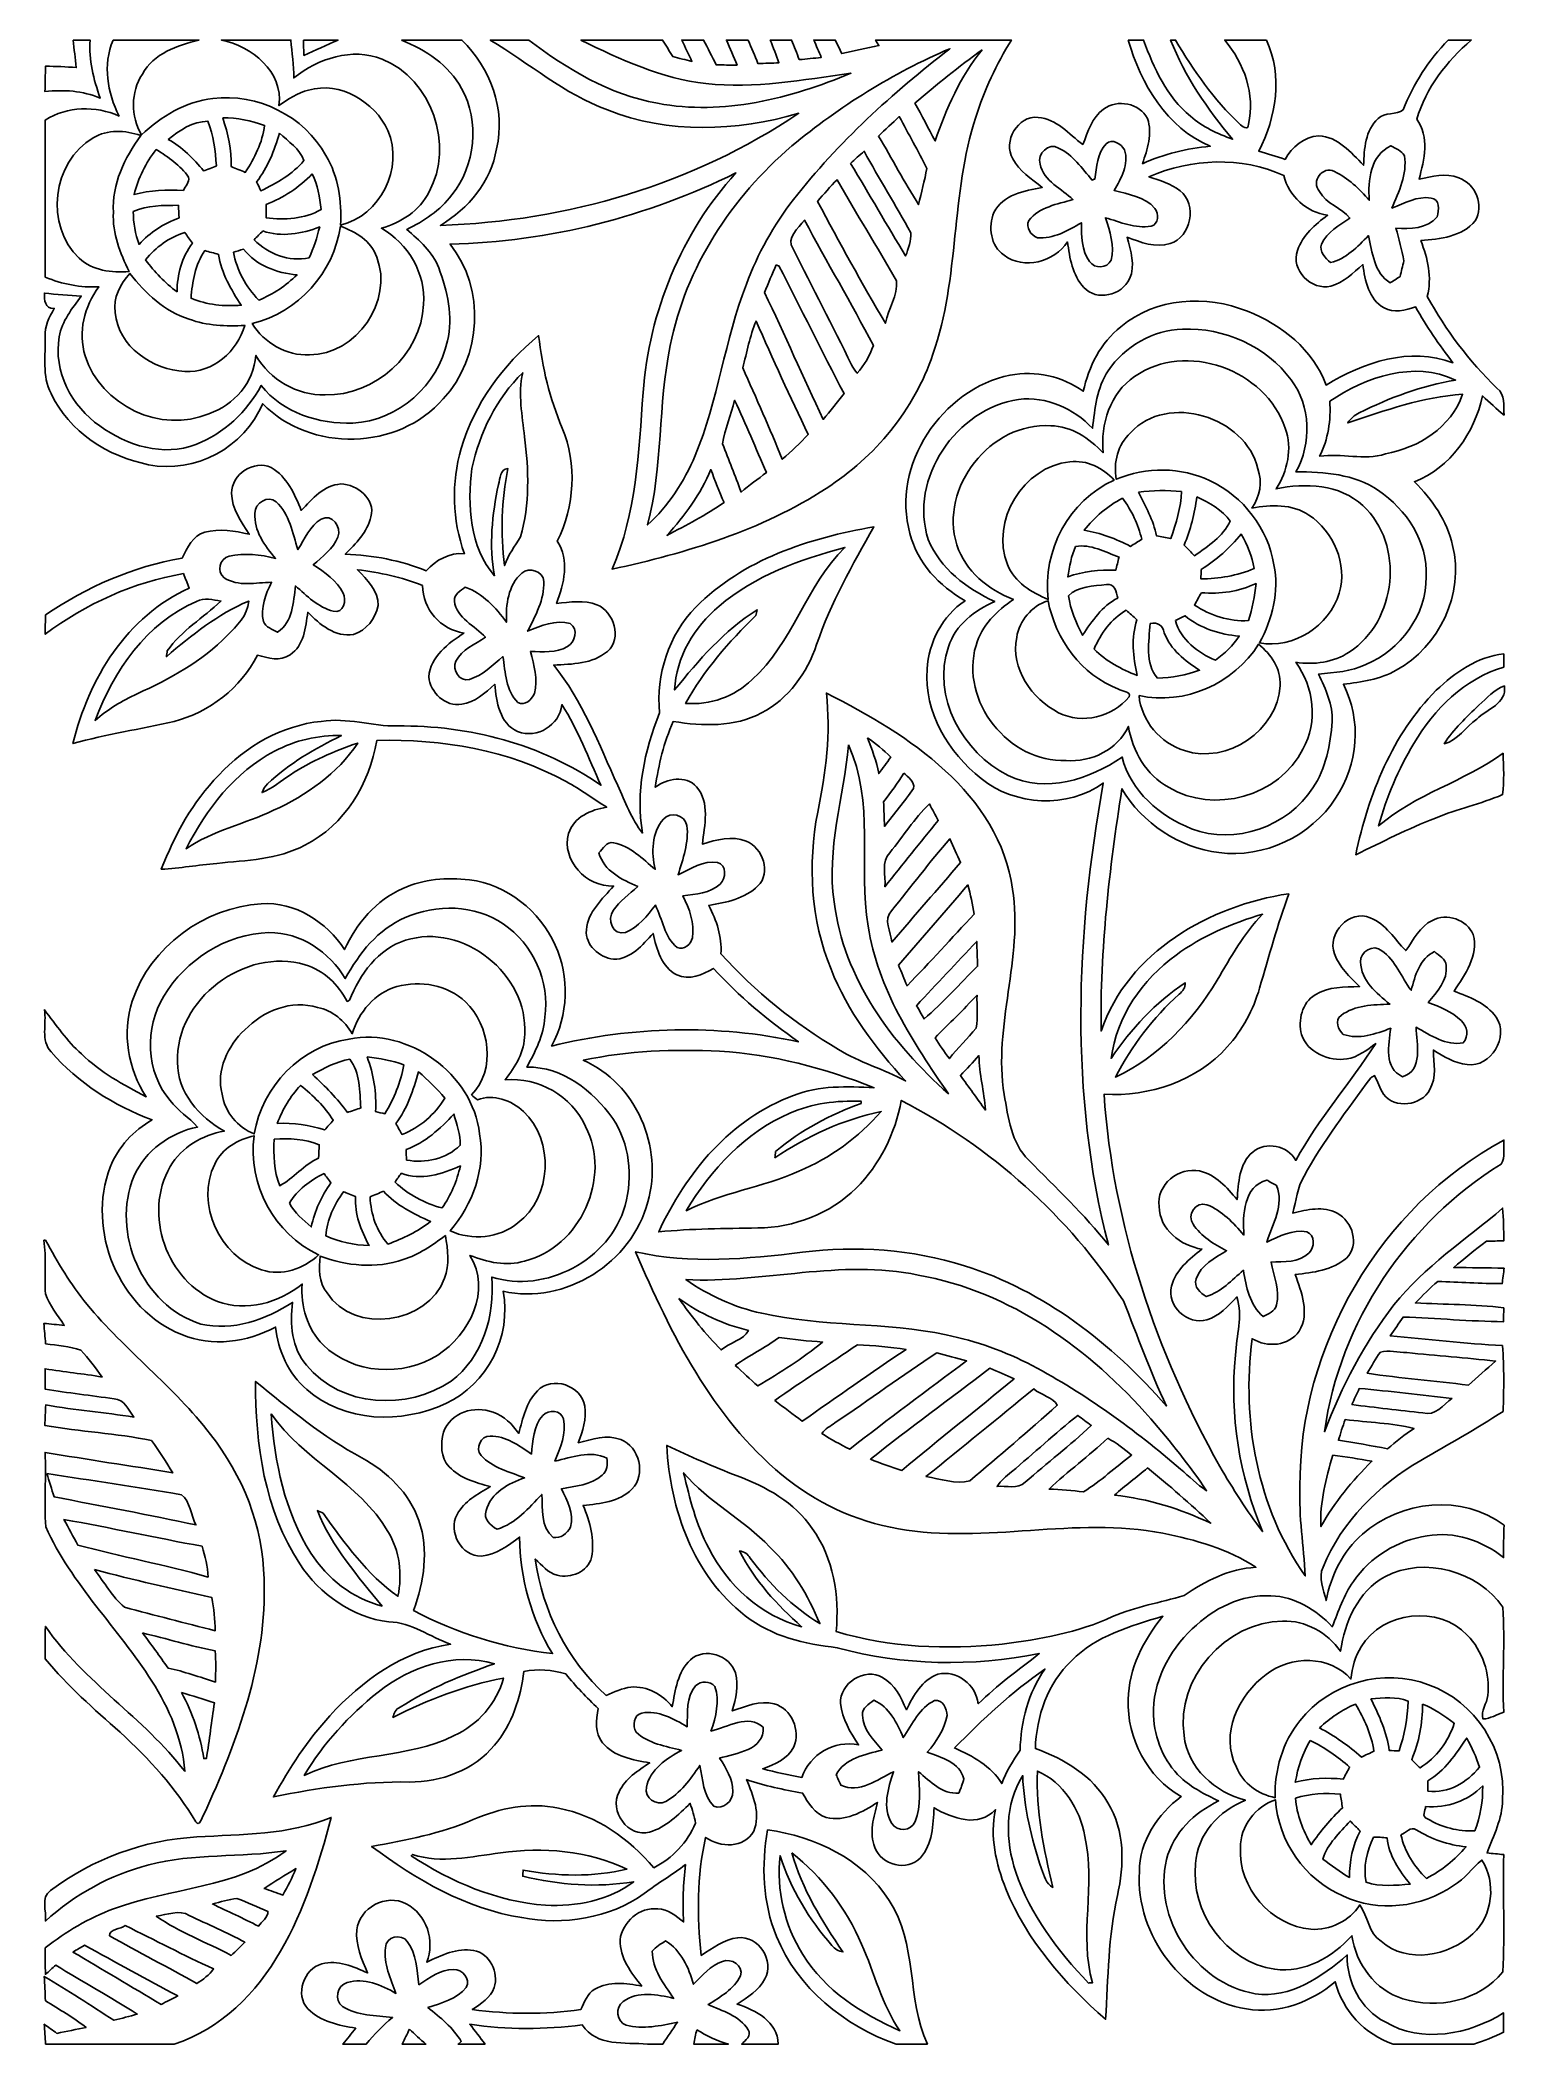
# Model space of a CAD drawing. Header units: centimetres. Extents: x -6.5 to 6.5, y -8.8 to 8.8.
import ezdxf

# ---------------------------------------------------------------- set-up
doc = ezdxf.new("R2010")
doc.units = ezdxf.units.CM
doc.header["$MEASUREMENT"] = 0
doc.layers.add('Camada 1', color=7, linetype='Continuous')

msp = doc.modelspace()

# ---------------------------------------------------------------- linework, layer by layer
at = {"layer": 'Camada 1'}
for points, knots in [([(3.11925, 8.81944), (3.11925, 8.81944), (3.25472, 8.81944), (3.25472, 8.81944), (3.25472, 8.81944), (3.34503, 8.57179), (3.46039, 8.32167), (3.66713, 8.14916), (3.66713, 8.14916), (3.77331, 8.05427), (3.90525, 7.9957), (4.03789, 7.94737), (4.03789, 7.94737), (3.81706, 8.2109), (3.61914, 8.49806), (3.4925, 8.81944), (3.4925, 8.81944), (3.4925, 8.81944), (3.53694, 8.81944), (3.53694, 8.81944), (3.53694, 8.81944), (3.69147, 8.55097), (3.87561, 8.29768), (4.09857, 8.08178), (4.09857, 8.08178), (4.11409, 8.05956), (4.18499, 8.0197), (4.17724, 8.07861), (4.17724, 8.07861), (4.24144, 8.3446), (4.13878, 8.61483), (3.97016, 8.81944), (3.97016, 8.81944), (3.97016, 8.81944), (4.33634, 8.81944), (4.33634, 8.81944), (4.33634, 8.81944), (4.48415, 8.50512), (4.42207, 8.14211), (4.26931, 7.84224), (4.26931, 7.84224), (4.34657, 7.81967), (4.42348, 7.79533), (4.50003, 7.76993), (4.50003, 7.76993), (4.56459, 7.87681), (4.66583, 7.97101), (4.79672, 7.97841), (4.79672, 7.97841), (4.96534, 7.96819), (5.08175, 7.83132), (5.19182, 7.71877), (5.19182, 7.71877), (5.19782, 7.86165), (5.20488, 8.0264), (5.32058, 8.12834), (5.32058, 8.12834), (5.37951, 8.18585), (5.4804, 8.16116), (5.54073, 8.20632), (5.54073, 8.20632), (5.63033, 8.43526), (5.76367, 8.64446), (5.93653, 8.81944), (5.93653, 8.81944), (5.93653, 8.81944), (6.14009, 8.81944), (6.14009, 8.81944), (6.14009, 8.81944), (5.92313, 8.63388), (5.74286, 8.39928), (5.65925, 8.12341), (5.65925, 8.12341), (5.77532, 7.96783), (5.72452, 7.7671), (5.68077, 7.59495), (5.68077, 7.59495), (5.79472, 7.61646), (5.91679, 7.65422), (6.02967, 7.60659), (6.02967, 7.60659), (6.17714, 7.5586), (6.25581, 7.36247), (6.17502, 7.22911), (6.17502, 7.22911), (6.06036, 7.08871), (5.86387, 7.06895), (5.69595, 7.0545), (5.69595, 7.0545), (5.75627, 6.89856), (5.79649, 6.72994), (5.75239, 6.56412), (5.75239, 6.56412), (5.91467, 6.26568), (6.12174, 5.99227), (6.36551, 5.75592), (6.36551, 5.75592), (6.44348, 5.70052), (6.42267, 5.60069), (6.42866, 5.5185), (6.42866, 5.5185), (6.3641, 5.57354), (6.30096, 5.63033), (6.23851, 5.68713), (6.23851, 5.68713), (6.16832, 5.36187), (5.95665, 5.056), (5.6395, 4.93218), (5.6395, 4.93218), (5.79578, 4.77697), (5.92807, 4.58893), (5.9757, 4.3702), (5.9757, 4.3702), (6.08047, 3.94794), (5.85786, 3.47873), (5.47863, 3.27342), (5.47863, 3.27342), (5.33717, 3.19193), (5.17313, 3.16934), (5.01402, 3.14959), (5.01402, 3.14959), (5.17701, 2.8342), (5.14419, 2.43874), (4.94558, 2.147), (4.94558, 2.147), (4.72756, 1.81151), (4.31587, 1.61642), (3.91759, 1.66758), (3.91759, 1.66758), (3.56729, 1.71097), (3.24272, 1.92439), (3.06422, 2.22919), (3.06422, 2.22919), (2.95275, 1.52435), (2.8709, 0.81209), (2.88113, 0.09735), (2.88113, 0.09735), (3.11784, 0.7955), (3.8368, 1.20156), (4.53284, 1.30598), (4.53284, 1.30598), (4.43547, 1.03292), (4.3568, 0.75388), (4.27637, 0.47554), (4.27637, 0.47554), (4.21957, 0.28575), (4.12784, 0.10407), (3.99167, -0.04127), (3.99167, -0.04127), (3.72285, -0.34466), (3.30482, -0.48153), (2.90653, -0.45931), (2.90653, -0.45931), (2.98555, -1.61254), (3.36479, -2.73015), (3.9264, -3.73556), (3.9264, -3.73556), (4.04142, -3.93276), (4.16312, -4.12679), (4.30213, -4.30812), (4.30213, -4.30812), (4.09821, -3.82023), (4.01072, -3.28295), (4.06364, -2.7559), (4.06364, -2.7559), (4.07353, -2.5848), (4.12925, -2.41299), (4.07634, -2.24367), (4.07634, -2.24367), (3.99944, -2.32304), (3.92253, -2.41335), (3.81175, -2.44403), (3.81175, -2.44403), (3.64455, -2.49485), (3.45227, -2.32092), (3.50131, -2.14806), (3.50131, -2.14806), (3.5373, -2.00625), (3.65831, -1.90853), (3.76872, -1.82279), (3.76872, -1.82279), (3.58104, -1.79387), (3.39514, -1.64889), (3.3916, -1.44673), (3.3916, -1.44673), (3.36479, -1.25482), (3.56658, -1.09607), (3.74826, -1.13454), (3.74826, -1.13454), (3.88902, -1.16592), (3.98955, -1.28023), (4.07811, -1.3864), (4.07811, -1.3864), (4.09151, -1.24142), (4.09434, -1.06961), (4.21569, -0.96767), (4.21569, -0.96767), (4.3321, -0.87136), (4.52084, -0.90945), (4.59458, -1.04104), (4.59458, -1.04104), (4.79672, -0.67663), (5.07293, -0.36194), (5.29907, -0.0134), (5.29907, -0.0134), (5.22111, -0.06879), (5.14278, -0.13299), (5.04506, -0.14817), (5.04506, -0.14817), (4.88631, -0.17144), (4.69935, -0.09348), (4.64538, 0.06702), (4.64538, 0.06702), (4.61327, 0.19156), (4.6496, 0.34712), (4.76566, 0.41627), (4.76566, 0.41627), (4.88209, 0.4893), (5.02425, 0.48577), (5.1562, 0.48823), (5.1562, 0.48823), (5.07047, 0.57291), (4.97557, 0.65829), (4.93713, 0.77645), (4.93713, 0.77645), (4.86409, 0.9532), (5.07083, 1.17439), (5.25073, 1.09361), (5.25073, 1.09361), (5.38797, 1.03928), (5.46347, 0.90452), (5.56365, 0.80468), (5.56365, 0.80468), (5.63245, 0.90028), (5.68571, 1.01881), (5.79825, 1.07102), (5.79825, 1.07102), (5.92137, 1.13982), (6.1034, 1.07702), (6.15738, 0.9465), (6.15738, 0.9465), (6.20323, 0.762), (6.08612, 0.59407), (5.9884, 0.44908), (5.9884, 0.44908), (6.12281, 0.39582), (6.27167, 0.34325), (6.35776, 0.21943), (6.35776, 0.21943), (6.47982, 0.04974), (6.31119, -0.22965), (6.10305, -0.19614), (6.10305, -0.19614), (5.99263, -0.18837), (5.89774, -0.12629), (5.80602, -0.07055), (5.80602, -0.07055), (5.81096, -0.18555), (5.83494, -0.31184), (5.77532, -0.41768), (5.77532, -0.41768), (5.70052, -0.56268), (5.46629, -0.5909), (5.36609, -0.45861), (5.36609, -0.45861), (5.33293, -0.4071), (5.316, -0.34783), (5.28813, -0.29457), (5.28813, -0.29457), (5.27967, -0.29951), (5.26274, -0.30973), (5.25426, -0.31503), (5.25426, -0.31503), (5.04754, -0.59548), (4.83658, -0.87488), (4.66724, -1.18039), (4.66724, -1.18039), (4.6101, -1.27987), (4.59809, -1.39593), (4.56812, -1.50495), (4.56812, -1.50495), (4.69511, -1.47742), (4.83763, -1.43756), (4.95899, -1.50636), (4.95899, -1.50636), (5.0941, -1.57656), (5.16113, -1.78859), (5.04048, -1.90112), (5.04048, -1.90112), (4.91771, -2.00978), (4.74698, -2.02917), (4.59069, -2.04505), (4.59069, -2.04505), (4.6429, -2.20169), (4.72157, -2.38794), (4.62421, -2.54353), (4.62421, -2.54353), (4.53284, -2.67828), (4.34269, -2.69063), (4.2104, -2.6116), (4.2104, -2.6116), (4.11692, -3.33269), (4.25626, -4.09787), (4.67783, -4.699), (4.67783, -4.699), (4.66372, -4.43759), (4.62104, -4.17759), (4.63091, -3.91478), (4.63091, -3.91478), (4.62385, -2.67475), (5.334, -1.45133), (6.42796, -0.86218), (6.42796, -0.86218), (6.41772, -0.93062), (6.44348, -1.01599), (6.40326, -1.07421), (6.40326, -1.07421), (5.57742, -1.58255), (4.98052, -2.46627), (4.84752, -3.42971), (4.84752, -3.42971), (4.99921, -3.03213), (5.19747, -2.64971), (5.45958, -2.31352), (5.45958, -2.31352), (5.72769, -1.9759), (6.09282, -1.73989), (6.41631, -1.4619), (6.41631, -1.4619), (6.42301, -1.55751), (6.42584, -1.65311), (6.42691, -1.74907), (6.42691, -1.74907), (6.37575, -1.75083), (6.32424, -1.7519), (6.27379, -1.75331), (6.27379, -1.75331), (6.17573, -1.82808), (6.07764, -1.90287), (5.98523, -1.98437), (5.98523, -1.98437), (6.13304, -1.98613), (6.2812, -1.98578), (6.42902, -1.99073), (6.42902, -1.99073), (6.42479, -2.02459), (6.41631, -2.09232), (6.41208, -2.12619), (6.41208, -2.12619), (6.22299, -2.12548), (6.03391, -2.1149), (5.84482, -2.10609), (5.84482, -2.10609), (5.77639, -2.16675), (5.71112, -2.23061), (5.64761, -2.29658), (5.64761, -2.29658), (5.90727, -2.30964), (6.16832, -2.30575), (6.4262, -2.33997), (6.4262, -2.33997), (6.42513, -2.38019), (6.42479, -2.42111), (6.42443, -2.46167), (6.42443, -2.46167), (6.12916, -2.45745), (5.83494, -2.43134), (5.54002, -2.42005), (5.54002, -2.42005), (5.50262, -2.4758), (5.46381, -2.53047), (5.42642, -2.58621), (5.42642, -2.58621), (5.75592, -2.61372), (6.08436, -2.6536), (6.41419, -2.67229), (6.41419, -2.67229), (6.43078, -2.86456), (6.42691, -3.05788), (6.41984, -3.25084), (6.41984, -3.25084), (6.18455, -3.40571), (5.9376, -3.54083), (5.69453, -3.68265), (5.69453, -3.68265), (5.32411, -3.90065), (4.99886, -4.21922), (4.83481, -4.62138), (4.83481, -4.62138), (4.79, -4.71735), (4.84292, -4.82035), (4.86092, -4.9163), (4.86092, -4.9163), (4.90784, -4.69582), (5.00768, -4.48027), (5.18159, -4.33139), (5.18159, -4.33139), (5.51497, -4.03294), (6.0646, -3.97581), (6.42832, -4.25272), (6.42832, -4.25272), (6.42479, -4.34764), (6.42443, -4.44253), (6.42513, -4.53777), (6.42513, -4.53777), (6.2371, -4.38925), (5.99086, -4.30213), (5.75062, -4.34693), (5.75062, -4.34693), (5.49098, -4.3836), (5.24932, -4.53107), (5.10187, -4.74873), (5.10187, -4.74873), (5.0158, -4.86867), (4.97099, -5.01049), (4.91666, -5.14631), (4.91666, -5.14631), (4.77343, -5.00027), (4.58786, -4.8768), (4.3762, -4.87539), (4.3762, -4.87539), (4.11514, -4.85634), (3.8682, -4.98792), (3.68406, -5.16361), (3.68406, -5.16361), (3.47698, -5.35975), (3.33128, -5.63703), (3.34081, -5.92737), (3.34081, -5.92737), (3.35244, -6.12916), (3.43146, -6.33377), (3.58174, -6.47312), (3.58174, -6.47312), (3.67805, -6.56342), (3.79764, -6.62269), (3.91548, -6.67948), (3.91548, -6.67948), (3.70382, -6.7832), (3.51542, -6.95888), (3.45722, -7.19454), (3.45722, -7.19454), (3.33516, -7.70995), (3.71333, -8.28886), (4.23757, -8.37635), (4.23757, -8.37635), (4.54837, -8.42222), (4.82423, -8.22713), (5.04789, -8.03556), (5.04789, -8.03556), (5.04189, -8.27475), (5.16502, -8.51322), (5.38056, -8.62471), (5.38056, -8.62471), (5.70583, -8.81698), (6.11893, -8.7369), (6.42513, -8.54499), (6.42513, -8.54499), (6.42479, -8.60178), (6.42479, -8.65893), (6.42513, -8.71607), (6.42513, -8.71607), (6.33942, -8.75524), (6.25333, -8.79474), (6.16196, -8.81944), (6.16196, -8.81944), (6.16196, -8.81944), (5.45112, -8.81944), (5.45112, -8.81944), (5.45112, -8.81944), (5.20312, -8.73478), (5.00627, -8.52593), (4.94171, -8.27122), (4.94171, -8.27122), (4.72863, -8.45326), (4.44253, -8.55909), (4.16102, -8.51041), (4.16102, -8.51041), (3.60291, -8.42151), (3.18311, -7.85988), (3.21804, -7.30215), (3.21804, -7.30215), (3.21804, -7.03545), (3.37714, -6.79555), (3.58668, -6.64174), (3.58668, -6.64174), (3.28682, -6.47135), (3.1069, -6.12951), (3.11962, -5.78731), (3.11962, -5.78731), (3.12384, -5.5139), (3.25508, -5.26167), (3.4244, -5.05388), (3.4244, -5.05388), (3.13972, -5.14068), (2.83562, -5.22534), (2.62149, -5.44547), (2.62149, -5.44547), (2.40982, -5.64373), (2.31069, -5.93443), (2.30187, -6.21946), (2.30187, -6.21946), (2.55658, -6.30836), (2.80317, -6.45795), (2.94145, -6.69712), (2.94145, -6.69712), (3.09209, -6.93985), (3.08575, -7.24322), (3.02401, -7.51311), (3.02401, -7.51311), (2.94393, -7.87047), (2.94286, -8.2377), (2.92064, -8.60142), (2.92064, -8.60142), (2.55622, -8.28286), (2.22532, -7.90787), (2.04152, -7.45418), (2.04152, -7.45418), (1.95721, -7.2344), (1.89723, -6.99099), (1.95085, -6.7564), (1.95085, -6.7564), (1.79916, -6.91902), (1.57373, -6.83401), (1.41005, -6.73981), (1.41005, -6.73981), (1.40124, -6.89044), (1.39841, -7.0612), (1.28975, -7.17937), (1.28975, -7.17937), (1.17651, -7.30708), (0.94438, -7.24076), (0.88864, -7.08871), (0.88864, -7.08871), (0.8375, -6.95995), (0.87948, -6.82025), (0.91193, -6.69254), (0.91193, -6.69254), (0.77964, -6.77827), (0.62512, -6.86469), (0.46143, -6.82625), (0.46143, -6.82625), (0.36054, -6.79272), (0.30056, -6.6989), (0.25223, -6.6107), (0.25223, -6.6107), (0.08536, -6.58071), (-0.08042, -6.54649), (-0.24095, -6.49181), (-0.24095, -6.49181), (-0.18204, -6.63222), (-0.11394, -6.79626), (-0.1778, -6.94619), (-0.1778, -6.94619), (-0.26317, -7.09719), (-0.47237, -7.09329), (-0.60077, -7.00088), (-0.60077, -7.00088), (-0.67944, -7.34165), (-0.67592, -7.69372), (-0.64028, -8.0398), (-0.64028, -8.0398), (-0.54081, -7.97489), (-0.44026, -7.89763), (-0.31784, -7.88387), (-0.31784, -7.88387), (-0.13652, -7.86024), (0.00916, -8.08955), (-0.07866, -8.24618), (-0.07866, -8.24618), (-0.13088, -8.34707), (-0.23106, -8.40809), (-0.32385, -8.46737), (-0.32385, -8.46737), (-0.1598, -8.52099), (0.03352, -8.62154), (0.0381, -8.81944), (0.0381, -8.81944), (0.0381, -8.81944), (-0.28504, -8.81944), (-0.28504, -8.81944), (-0.28504, -8.81944), (-0.25047, -8.78874), (-0.19402, -8.74535), (-0.22542, -8.69314), (-0.22542, -8.69314), (-0.30409, -8.57179), (-0.45295, -8.52699), (-0.57925, -8.47195), (-0.57925, -8.47195), (-0.47166, -8.40527), (-0.35243, -8.3372), (-0.2942, -8.21901), (-0.2942, -8.21901), (-0.26458, -8.12694), (-0.37499, -8.06062), (-0.45366, -8.09308), (-0.45366, -8.09308), (-0.55845, -8.12835), (-0.63076, -8.21725), (-0.7066, -8.29274), (-0.7066, -8.29274), (-0.75177, -8.14563), (-0.81633, -7.99499), (-0.9532, -7.91138), (-0.9532, -7.91138), (-0.99413, -7.93925), (-1.03998, -7.96254), (-1.07068, -8.00276), (-1.07068, -8.00276), (-1.07314, -8.16186), (-0.9666, -8.29239), (-0.88159, -8.41762), (-0.88159, -8.41762), (-1.02658, -8.38305), (-1.19839, -8.34989), (-1.32715, -8.4462), (-1.32715, -8.4462), (-1.39982, -8.49488), (-1.38499, -8.62436), (-1.30104, -8.65292), (-1.30104, -8.65292), (-1.15217, -8.69314), (-0.99659, -8.65786), (-0.84842, -8.62824), (-0.84842, -8.62824), (-0.89322, -8.69102), (-0.93661, -8.75488), (-0.97861, -8.81944), (-0.97861, -8.81944), (-0.97861, -8.81944), (-1.11407, -8.81944), (-1.11407, -8.81944), (-1.11407, -8.81944), (-1.31197, -8.80356), (-1.56033, -8.84449), (-1.68697, -8.65153), (-1.68697, -8.65153), (-2.01648, -8.69068), (-2.34984, -8.69631), (-2.67828, -8.64517), (-2.67828, -8.64517), (-2.63172, -8.70196), (-2.58726, -8.76087), (-2.54246, -8.81944), (-2.54246, -8.81944), (-2.54246, -8.81944), (-2.78058, -8.81944), (-2.78058, -8.81944), (-2.78058, -8.81944), (-2.78058, -8.81944), (-2.75201, -8.79686), (-2.75201, -8.79686), (-2.75201, -8.79686), (-2.82609, -8.67621), (-2.93582, -8.58519), (-3.04553, -8.49841), (-3.04553, -8.49841), (-2.92664, -8.45643), (-2.79118, -8.42503), (-2.70898, -8.32097), (-2.70898, -8.32097), (-2.66629, -8.24688), (-2.74319, -8.15903), (-2.8201, -8.16327), (-2.8201, -8.16327), (-2.93616, -8.16256), (-3.03354, -8.23524), (-3.12525, -8.29734), (-3.12525, -8.29734), (-3.14678, -8.16892), (-3.14359, -8.02569), (-3.22757, -7.91845), (-3.22757, -7.91845), (-3.27978, -7.84119), (-3.4177, -7.87505), (-3.42089, -7.97136), (-3.42089, -7.97136), (-3.43675, -8.11035), (-3.37643, -8.24618), (-3.32739, -8.37352), (-3.32739, -8.37352), (-3.45581, -8.30121), (-3.6068, -8.23348), (-3.75637, -8.27899), (-3.75637, -8.27899), (-3.84668, -8.3005), (-3.87631, -8.43774), (-3.79764, -8.48888), (-3.79764, -8.48888), (-3.66818, -8.57355), (-3.50555, -8.56791), (-3.35774, -8.58519), (-3.35774, -8.58519), (-3.44311, -8.6547), (-3.51825, -8.73548), (-3.58951, -8.81944), (-3.58951, -8.81944), (-3.58951, -8.81944), (-3.79552, -8.81944), (-3.79552, -8.81944), (-3.79552, -8.81944), (-3.75603, -8.77359), (-3.71897, -8.72666), (-3.68087, -8.68009), (-3.68087, -8.68009), (-3.8301, -8.65611), (-3.99238, -8.62188), (-4.10209, -8.50935), (-4.10209, -8.50935), (-4.22027, -8.38658), (-4.13878, -8.15657), (-3.97932, -8.11423), (-3.97932, -8.11423), (-3.84104, -8.07614), (-3.70204, -8.13964), (-3.57716, -8.19326), (-3.57716, -8.19326), (-3.63078, -8.07507), (-3.68194, -7.94807), (-3.67276, -7.81578), (-3.67276, -7.81578), (-3.6523, -7.6207), (-3.41136, -7.49265), (-3.23814, -7.58472), (-3.23814, -7.58472), (-3.05576, -7.67715), (-2.98238, -7.91316), (-3.05647, -8.09978), (-3.05647, -8.09978), (-2.9291, -8.03733), (-2.7894, -7.97172), (-2.64371, -7.99535), (-2.64371, -7.99535), (-2.50048, -8.02145), (-2.42005, -8.19043), (-2.46238, -8.32309), (-2.46238, -8.32309), (-2.49273, -8.4155), (-2.58234, -8.46313), (-2.6564, -8.51641), (-2.6564, -8.51641), (-2.33856, -8.55768), (-2.01648, -8.56262), (-1.69898, -8.51534), (-1.69898, -8.51534), (-1.66652, -8.45149), (-1.64429, -8.37247), (-1.57585, -8.3372), (-1.57585, -8.3372), (-1.45097, -8.26206), (-1.29857, -8.28428), (-1.16311, -8.30932), (-1.16311, -8.30932), (-1.25801, -8.19326), (-1.35678, -8.05992), (-1.35431, -7.90292), (-1.35431, -7.90292), (-1.3349, -7.74734), (-1.18285, -7.60835), (-1.02164, -7.63057), (-1.02164, -7.63057), (-0.93169, -7.63128), (-0.86325, -7.69443), (-0.7948, -7.74417), (-0.7948, -7.74417), (-0.80503, -7.57624), (-0.79903, -7.40762), (-0.77857, -7.24041), (-0.77857, -7.24041), (-0.89712, -7.32966), (-1.02446, -7.40621), (-1.14299, -7.49511), (-1.14299, -7.49511), (-1.45062, -7.71596), (-1.85208, -7.77628), (-2.21967, -7.70714), (-2.21967, -7.70714), (-2.71039, -7.62776), (-3.14959, -7.3741), (-3.54153, -7.07955), (-3.54153, -7.07955), (-3.23744, -7.02663), (-2.93193, -6.96701), (-2.64688, -6.84459), (-2.64688, -6.84459), (-2.41299, -6.74122), (-2.15018, -6.69008), (-1.89688, -6.74334), (-1.89688, -6.74334), (-1.56279, -6.80544), (-1.27353, -7.01321), (-1.05657, -7.26827), (-1.05657, -7.26827), (-0.89393, -7.18431), (-0.76022, -7.04603), (-0.69108, -6.87563), (-0.69108, -6.87563), (-0.69708, -6.81496), (-0.72107, -6.75815), (-0.73625, -6.69995), (-0.73625, -6.69995), (-0.84172, -6.8012), (-0.94967, -6.91339), (-1.09536, -6.95359), (-1.09536, -6.95359), (-1.28057, -7.00899), (-1.45767, -6.7638), (-1.36313, -6.60047), (-1.36313, -6.60047), (-1.3088, -6.48404), (-1.19627, -6.41244), (-1.0929, -6.34471), (-1.0929, -6.34471), (-1.24037, -6.31825), (-1.40757, -6.29038), (-1.50847, -6.16832), (-1.50847, -6.16832), (-1.57656, -6.08259), (-1.56951, -5.96759), (-1.54657, -5.86705), (-1.54657, -5.86705), (-1.64747, -5.77003), (-1.7459, -5.67019), (-1.83303, -5.56048), (-1.83303, -5.56048), (-1.95297, -5.52732), (-2.07785, -5.51568), (-2.20062, -5.53931), (-2.20062, -5.53931), (-2.23061, -5.77179), (-2.30433, -6.00604), (-2.4585, -6.18737), (-2.4585, -6.18737), (-2.63983, -6.40715), (-2.92946, -6.51544), (-3.20993, -6.51333), (-3.20993, -6.51333), (-3.61209, -6.50769), (-4.01284, -6.56271), (-4.40584, -6.64386), (-4.40584, -6.64386), (-4.26614, -6.38915), (-4.10562, -6.14469), (-3.90913, -5.93019), (-3.90913, -5.93019), (-3.62795, -5.62292), (-3.26918, -5.35763), (-2.84585, -5.30119), (-2.84585, -5.30119), (-3.02789, -5.23628), (-3.19088, -5.10928), (-3.38983, -5.10222), (-3.38983, -5.10222), (-3.71403, -5.06764), (-3.99767, -4.8588), (-4.17512, -4.5921), (-4.17512, -4.5921), (-4.4838, -4.1208), (-4.56706, -3.54012), (-4.56352, -2.98696), (-4.56352, -2.98696), (-4.26685, -3.23108), (-3.96628, -3.47556), (-3.62761, -3.66077), (-3.62761, -3.66077), (-3.40606, -3.78178), (-3.20852, -3.96875), (-3.12596, -4.21216), (-3.12596, -4.21216), (-3.03494, -4.4704), (-3.08186, -4.75156), (-3.17183, -5.00308), (-3.17183, -5.00308), (-2.7933, -5.20734), (-2.37559, -5.33259), (-1.94909, -5.38302), (-1.94909, -5.38302), (-2.13713, -5.07576), (-2.23555, -4.71664), (-2.23838, -4.3568), (-2.23838, -4.3568), (-2.33749, -4.43442), (-2.44651, -4.51167), (-2.57562, -4.52472), (-2.57562, -4.52472), (-2.75307, -4.53002), (-2.87197, -4.30847), (-2.78906, -4.15748), (-2.78906, -4.15748), (-2.72803, -4.04071), (-2.60561, -3.97827), (-2.49731, -3.913), (-2.49731, -3.913), (-2.62573, -3.87702), (-2.76365, -3.83998), (-2.8582, -3.73944), (-2.8582, -3.73944), (-2.93722, -3.66041), (-2.93441, -3.53484), (-2.90865, -3.43393), (-2.90865, -3.43393), (-2.85043, -3.26284), (-2.63243, -3.19263), (-2.47261, -3.25895), (-2.47261, -3.25895), (-2.37418, -3.28719), (-2.30433, -3.36549), (-2.24542, -3.44452), (-2.24542, -3.44452), (-2.21226, -3.31328), (-2.18052, -3.17076), (-2.08244, -3.07057), (-2.08244, -3.07057), (-1.95721, -2.93263), (-1.68909, -3.02331), (-1.66546, -3.20604), (-1.66546, -3.20604), (-1.64853, -3.31645), (-1.6838, -3.42477), (-1.72261, -3.52672), (-1.72261, -3.52672), (-1.60197, -3.49603), (-1.47072, -3.45086), (-1.34832, -3.49919), (-1.34832, -3.49919), (-1.18321, -3.56129), (-1.12394, -3.80858), (-1.24953, -3.93488), (-1.24953, -3.93488), (-1.36065, -4.04883), (-1.53, -4.06364), (-1.67957, -4.07846), (-1.67957, -4.07846), (-1.62031, -4.22239), (-1.5748, -4.38043), (-1.60584, -4.53672), (-1.60584, -4.53672), (-1.63759, -4.66302), (-1.78964, -4.72439), (-1.90816, -4.69229), (-1.90816, -4.69229), (-1.98895, -4.67254), (-2.04257, -4.6048), (-2.10149, -4.55117), (-2.10149, -4.55117), (-2.03553, -5.00732), (-1.82209, -5.44159), (-1.47708, -5.75062), (-1.47708, -5.75062), (-1.40616, -5.72099), (-1.33561, -5.68713), (-1.25835, -5.6776), (-1.25835, -5.6776), (-1.11619, -5.66737), (-0.98178, -5.74075), (-0.895, -5.85082), (-0.895, -5.85082), (-0.86747, -5.70618), (-0.84878, -5.54248), (-0.73483, -5.4363), (-0.73483, -5.4363), (-0.60959, -5.32448), (-0.38734, -5.39784), (-0.3376, -5.55342), (-0.3376, -5.55342), (-0.30868, -5.6642), (-0.33408, -5.7799), (-0.36653, -5.88751), (-0.36653, -5.88751), (-0.2487, -5.85011), (-0.12276, -5.78943), (0.00212, -5.82577), (0.00212, -5.82577), (0.15699, -5.86493), (0.23707, -6.06212), (0.17533, -6.2036), (0.17533, -6.2036), (0.12276, -6.31119), (0.00599, -6.35669), (-0.09877, -6.39655), (-0.09877, -6.39655), (0.01481, -6.42832), (0.13017, -6.4523), (0.24623, -6.47312), (0.24623, -6.47312), (0.31679, -6.26779), (0.53162, -6.14291), (0.74541, -6.1863), (0.74541, -6.1863), (0.67274, -6.07625), (0.59937, -5.95806), (0.58773, -5.82329), (0.58773, -5.82329), (0.57185, -5.64268), (0.80398, -5.50087), (0.95744, -5.59435), (0.95744, -5.59435), (1.06574, -5.65291), (1.11865, -5.76932), (1.16662, -5.87657), (1.16662, -5.87657), (1.22907, -5.75203), (1.30457, -5.61481), (1.44356, -5.56472), (1.44356, -5.56472), (1.61042, -5.52202), (1.77977, -5.65891), (1.79916, -5.82471), (1.79916, -5.82471), (1.96461, -5.66173), (2.15265, -5.5252), (2.33574, -5.38339), (2.33574, -5.38339), (1.74941, -5.49804), (1.13524, -5.49027), (0.55774, -5.33082), (0.55774, -5.33082), (0.27164, -5.29978), (-0.02151, -5.23205), (-0.25152, -5.04966), (-0.25152, -5.04966), (-0.70908, -4.69971), (-0.91405, -4.10915), (-0.94368, -3.5507), (-0.94368, -3.5507), (-0.74048, -3.64737), (-0.53304, -3.73556), (-0.32385, -3.81881), (-0.32385, -3.81881), (-0.06843, -3.91195), (0.18204, -4.05306), (0.3376, -4.28271), (0.3376, -4.28271), (0.52704, -4.54201), (0.57714, -4.87469), (0.54821, -5.18829), (0.54821, -5.18829), (1.02059, -5.33259), (1.52118, -5.3474), (2.00942, -5.30083), (2.00942, -5.30083), (2.34102, -5.25638), (2.67687, -5.19888), (2.98238, -5.0567), (2.98238, -5.0567), (3.18381, -4.96958), (3.40218, -4.9343), (3.61102, -4.87186), (3.61102, -4.87186), (3.80047, -4.74274), (4.00967, -4.63515), (4.24356, -4.62314), (4.24356, -4.62314), (3.99803, -4.46158), (3.70874, -4.38114), (3.4237, -4.32293), (3.4237, -4.32293), (2.65253, -4.17054), (1.8676, -4.42312), (1.09573, -4.28342), (1.09573, -4.28342), (0.71966, -4.22027), (0.36335, -4.05341), (0.07055, -3.81), (0.07055, -3.81), (-0.54434, -3.29952), (-0.90874, -2.56575), (-1.21849, -1.84502), (-1.21849, -1.84502), (-0.73554, -1.95862), (-0.23636, -1.90816), (0.25047, -1.85032), (0.25047, -1.85032), (0.72707, -1.79139), (1.21742, -1.82386), (1.67674, -1.96814), (1.67674, -1.96814), (2.37842, -2.18756), (2.97814, -2.6543), (3.45546, -3.20357), (3.45546, -3.20357), (3.31294, -2.9023), (3.2004, -2.58797), (3.07833, -2.27858), (3.07833, -2.27858), (2.59537, -1.53353), (1.90887, -0.92287), (1.12182, -0.51399), (1.12182, -0.51399), (1.06749, -0.80256), (0.9338, -1.07843), (0.72424, -1.28622), (0.72424, -1.28622), (0.49635, -1.512), (0.17673, -1.63264), (-0.14216, -1.63617), (-0.14216, -1.63617), (-0.4332, -1.64253), (-0.7246, -1.64112), (-1.01423, -1.67111), (-1.01423, -1.67111), (-0.77576, -1.15217), (-0.37782, -0.67027), (0.17215, -0.47059), (0.17215, -0.47059), (0.39792, -0.38064), (0.64416, -0.38946), (0.88229, -0.40145), (0.88229, -0.40145), (0.44767, -0.23001), (-0.00987, -0.10688), (-0.478, -0.08042), (-0.478, -0.08042), (-0.87948, -0.06278), (-1.28481, -0.07372), (-1.67852, -0.1605), (-1.67852, -0.1605), (-1.21462, -0.36089), (-0.96979, -0.92674), (-1.10983, -1.40687), (-1.10983, -1.40687), (-1.24741, -1.94274), (-1.84185, -2.31705), (-2.38441, -2.19321), (-2.38441, -2.19321), (-2.30611, -2.58867), (-2.5227, -3.01449), (-2.8889, -3.18169), (-2.8889, -3.18169), (-3.27554, -3.36161), (-3.78354, -3.35173), (-4.11268, -3.05788), (-4.11268, -3.05788), (-4.27743, -2.92169), (-4.36279, -2.71673), (-4.3875, -2.50825), (-4.3875, -2.50825), (-4.63761, -2.64407), (-4.94558, -2.68498), (-5.21299, -2.57422), (-5.21299, -2.57422), (-5.76896, -2.35513), (-6.05579, -1.65169), (-5.8427, -1.09996), (-5.8427, -1.09996), (-5.77356, -0.92251), (-5.63738, -0.77927), (-5.47404, -0.68438), (-5.47404, -0.68438), (-5.81342, -0.56056), (-6.12634, -0.35913), (-6.36376, -0.08573), (-6.36376, -0.08573), (-6.45865, 0.01269), (-6.40115, 0.16262), (-6.42267, 0.28397), (-6.42267, 0.28397), (-6.31966, 0.15027), (-6.22335, 0.00952), (-6.09706, -0.10442), (-6.09706, -0.10442), (-5.93124, -0.26423), (-5.7291, -0.37711), (-5.52591, -0.48153), (-5.52591, -0.48153), (-5.68678, -0.23636), (-5.74145, 0.07866), (-5.64938, 0.35984), (-5.64938, 0.35984), (-5.49134, 0.83784), (-5.01332, 1.18816), (-4.51379, 1.21708), (-4.51379, 1.21708), (-4.21428, 1.23754), (-3.93912, 1.05728), (-3.77966, 0.8135), (-3.77966, 0.8135), (-3.677, 1.04422), (-3.50061, 1.24919), (-3.26636, 1.35149), (-3.26636, 1.35149), (-3.08434, 1.43722), (-2.8783, 1.44955), (-2.68111, 1.42875), (-2.68111, 1.42875), (-2.35126, 1.38677), (-2.05951, 1.15569), (-1.9258, 0.85372), (-1.9258, 0.85372), (-1.79387, 0.57431), (-1.81186, 0.236), (-1.95686, -0.03527), (-1.95686, -0.03527), (-1.246, 0.13899), (-0.49917, 0.15733), (0.2166, 0.00246), (0.2166, 0.00246), (-0.05432, 0.1912), (-0.30902, 0.40464), (-0.53199, 0.6484), (-0.53199, 0.6484), (-0.62723, 0.5916), (-0.74541, 0.54222), (-0.85407, 0.5909), (-0.85407, 0.5909), (-0.98918, 0.66075), (-1.03328, 0.81915), (-1.06327, 0.95637), (-1.06327, 0.95637), (-1.15746, 0.85548), (-1.25976, 0.72777), (-1.41145, 0.72848), (-1.41145, 0.72848), (-1.5367, 0.74471), (-1.66334, 0.85266), (-1.65099, 0.98812), (-1.65099, 0.98812), (-1.64007, 1.14793), (-1.50777, 1.25835), (-1.41181, 1.37371), (-1.41181, 1.37371), (-1.64923, 1.36136), (-1.87359, 1.59985), (-1.80728, 1.83727), (-1.80728, 1.83727), (-1.76106, 1.98191), (-1.61008, 2.04645), (-1.47143, 2.06728), (-1.47143, 2.06728), (-1.59103, 2.14171), (-1.70427, 2.22637), (-1.82879, 2.2927), (-1.82879, 2.2927), (-2.33503, 2.57174), (-2.92276, 2.67053), (-3.49566, 2.65499), (-3.49566, 2.65499), (-3.56059, 2.27682), (-3.77825, 1.90853), (-4.12962, 1.73389), (-4.12962, 1.73389), (-4.36703, 1.60408), (-4.6429, 1.60055), (-4.90536, 1.57302), (-4.90536, 1.57302), (-5.06835, 1.55892), (-5.22958, 1.53), (-5.39326, 1.52152), (-5.39326, 1.52152), (-5.27473, 1.82421), (-5.11703, 2.11632), (-4.88772, 2.34984), (-4.88772, 2.34984), (-4.65137, 2.60244), (-4.3328, 2.78765), (-3.98533, 2.82327), (-3.98533, 2.82327), (-3.76025, 2.85891), (-3.53942, 2.77917), (-3.3147, 2.78236), (-3.3147, 2.78236), (-2.68464, 2.7894), (-2.04364, 2.62183), (-1.52293, 2.2606), (-1.52293, 2.2606), (-1.63194, 2.49977), (-1.72578, 2.74708), (-1.86584, 2.97039), (-1.86584, 2.97039), (-1.89018, 2.78553), (-2.08104, 2.67017), (-2.25672, 2.73297), (-2.25672, 2.73297), (-2.4144, 2.80353), (-2.44403, 2.99685), (-2.45779, 3.14995), (-2.45779, 3.14995), (-2.54282, 3.07552), (-2.63136, 2.98767), (-2.74849, 2.97356), (-2.74849, 2.97356), (-2.89277, 2.94781), (-3.02577, 3.07833), (-3.03917, 3.21556), (-3.03917, 3.21556), (-3.0226, 3.39336), (-2.86666, 3.51048), (-2.72873, 3.60079), (-2.72873, 3.60079), (-2.93441, 3.63007), (-3.09174, 3.81105), (-3.09457, 4.01849), (-3.09457, 4.01849), (-3.27695, 4.09468), (-3.47203, 4.13278), (-3.66713, 4.15819), (-3.66713, 4.15819), (-3.58174, 4.07141), (-3.48051, 3.97369), (-3.48509, 3.84174), (-3.48509, 3.84174), (-3.50767, 3.72816), (-3.58775, 3.62374), (-3.70028, 3.58846), (-3.70028, 3.58846), (-3.86291, 3.55952), (-3.99837, 3.67736), (-4.10457, 3.78354), (-4.10457, 3.78354), (-4.12114, 3.6509), (-4.13666, 3.48967), (-4.25979, 3.40959), (-4.25979, 3.40959), (-4.34586, 3.34573), (-4.45487, 3.38172), (-4.548, 3.40501), (-4.548, 3.40501), (-4.69547, 3.11714), (-4.9678, 2.90194), (-5.28143, 2.82327), (-5.28143, 2.82327), (-5.57742, 2.75483), (-5.87869, 2.70862), (-6.1722, 2.62784), (-6.1722, 2.62784), (-6.03566, 3.19298), (-5.6956, 3.7525), (-5.14702, 3.9952), (-5.14702, 3.9952), (-5.16395, 4.03825), (-5.18125, 4.08094), (-5.19818, 4.12362), (-5.19818, 4.12362), (-5.6395, 4.04988), (-6.05754, 3.85692), (-6.4149, 3.58985), (-6.4149, 3.58985), (-6.4149, 3.64666), (-6.41456, 3.70311), (-6.41385, 3.7599), (-6.41385, 3.7599), (-6.05225, 4.00614), (-5.64268, 4.18465), (-5.21088, 4.26084), (-5.21088, 4.26084), (-5.16502, 4.35081), (-5.11598, 4.45664), (-5.01085, 4.48768), (-5.01085, 4.48768), (-4.88173, 4.52261), (-4.74661, 4.50074), (-4.61892, 4.47004), (-4.61892, 4.47004), (-4.69123, 4.57904), (-4.77166, 4.69547), (-4.7759, 4.83093), (-4.7759, 4.83093), (-4.77485, 4.99779), (-4.5787, 5.13079), (-4.42489, 5.0567), (-4.42489, 5.0567), (-4.28625, 4.97592), (-4.22027, 4.8207), (-4.16065, 4.67959), (-4.16065, 4.67959), (-4.06576, 4.78225), (-3.96168, 4.9022), (-3.81212, 4.91243), (-3.81212, 4.91243), (-3.66923, 4.91031), (-3.50519, 4.77943), (-3.54753, 4.6235), (-3.54753, 4.6235), (-3.57928, 4.48944), (-3.68087, 4.38925), (-3.77331, 4.29331), (-3.77331, 4.29331), (-3.52989, 4.28554), (-3.28612, 4.2411), (-3.06069, 4.1476), (-3.06069, 4.1476), (-2.97427, 4.2432), (-2.8582, 4.31095), (-2.72486, 4.2986), (-2.72486, 4.2986), (-2.83279, 4.59422), (-2.84127, 4.92371), (-2.75271, 5.22534), (-2.75271, 5.22534), (-2.63983, 5.61939), (-2.38619, 5.96053), (-2.07115, 6.21841), (-2.07115, 6.21841), (-2.04187, 5.93865), (-1.97167, 5.66454), (-1.86372, 5.4049), (-1.86372, 5.4049), (-1.73073, 5.08565), (-1.75577, 4.71664), (-1.90675, 4.40831), (-1.90675, 4.40831), (-1.79634, 4.24249), (-1.84855, 4.03401), (-1.91381, 3.8615), (-1.91381, 3.8615), (-1.79634, 3.87208), (-1.67111, 3.89502), (-1.55787, 3.84986), (-1.55787, 3.84986), (-1.40723, 3.78741), (-1.33314, 3.55423), (-1.46543, 3.43853), (-1.46543, 3.43853), (-1.59631, 3.32809), (-1.77658, 3.32668), (-1.93815, 3.31893), (-1.93815, 3.31893), (-1.68663, 3.00284), (-1.53952, 2.62395), (-1.37548, 2.25882), (-1.37548, 2.25882), (-1.3088, 2.11596), (-1.25482, 1.96461), (-1.15675, 1.83902), (-1.15675, 1.83902), (-1.21849, 2.19886), (-1.14053, 2.56329), (-1.00682, 2.89701), (-1.00682, 2.89701), (-1.03681, 3.23532), (-0.92886, 3.58352), (-0.68757, 3.82693), (-0.68757, 3.82693), (-0.27481, 4.24885), (0.31291, 4.43793), (0.88123, 4.53495), (0.88123, 4.53495), (0.69215, 4.20088), (0.49988, 3.86467), (0.37641, 3.49919), (0.37641, 3.49919), (0.29279, 3.25013), (0.12841, 3.01907), (-0.10936, 2.89736), (-0.10936, 2.89736), (-0.34678, 2.76965), (-0.62688, 2.78058), (-0.88547, 2.82222), (-0.88547, 2.82222), (-0.97013, 2.63877), (-1.01389, 2.44157), (-1.04493, 2.24296), (-1.04493, 2.24296), (-0.94085, 2.31951), (-0.77857, 2.35267), (-0.68155, 2.24754), (-0.68155, 2.24754), (-0.56056, 2.10855), (-0.61241, 1.90782), (-0.62864, 1.74237), (-0.62864, 1.74237), (-0.50587, 1.78223), (-0.36795, 1.81785), (-0.2427, 1.76883), (-0.2427, 1.76883), (-0.09913, 1.70885), (-0.0201, 1.49189), (-0.14076, 1.37407), (-0.14076, 1.37407), (-0.25576, 1.26188), (-0.42121, 1.22907), (-0.57396, 1.20227), (-0.57396, 1.20227), (-0.5027, 1.07138), (-0.4579, 0.92709), (-0.46601, 0.77681), (-0.46601, 0.77681), (-0.16581, 0.44591), (0.18379, 0.16157), (0.56868, -0.06526), (0.56868, -0.06526), (0.75459, -0.18062), (0.96838, -0.23777), (1.15992, -0.34254), (1.15992, -0.34254), (0.89217, -0.0515), (0.64876, 0.27057), (0.50375, 0.64169), (0.50375, 0.64169), (0.32349, 1.07702), (0.29739, 1.5642), (0.38593, 2.02388), (0.38593, 2.02388), (0.45544, 2.36819), (0.50341, 2.72097), (0.46177, 3.07199), (0.46177, 3.07199), (0.83431, 2.8843), (1.19979, 2.67229), (1.50883, 2.38901), (1.50883, 2.38901), (1.80903, 2.11666), (2.04645, 1.75506), (2.10007, 1.34654), (2.10007, 1.34654), (2.20027, 0.74153), (1.92687, 0.14393), (2.02812, -0.46143), (2.02812, -0.46143), (2.06304, -0.66286), (2.08808, -0.88971), (2.24367, -1.03857), (2.24367, -1.03857), (2.48214, -1.2834), (2.73297, -1.51694), (2.94534, -1.78576), (2.94534, -1.78576), (2.60032, -0.45895), (2.65852, 0.94051), (2.89984, 2.27965), (2.89984, 2.27965), (2.58444, 2.05281), (2.12443, 2.07822), (1.82457, 2.31951), (1.82457, 2.31951), (1.53599, 2.54669), (1.31938, 2.90547), (1.35008, 3.28295), (1.35008, 3.28295), (1.36102, 3.52071), (1.48378, 3.75143), (1.68275, 3.88479), (1.68275, 3.88479), (1.45555, 4.01355), (1.26434, 4.21781), (1.19803, 4.47569), (1.19803, 4.47569), (1.02975, 5.07717), (1.47849, 5.7471), (2.07997, 5.87092), (2.07997, 5.87092), (2.30399, 5.91255), (2.53858, 5.86139), (2.72379, 5.7284), (2.72379, 5.7284), (2.77283, 5.94571), (2.87584, 6.15631), (3.05505, 6.29567), (3.05505, 6.29567), (3.35915, 6.55601), (3.80787, 6.57895), (4.16877, 6.43325), (4.16877, 6.43325), (4.47004, 6.31647), (4.74802, 6.09423), (4.86127, 5.78343), (4.86127, 5.78343), (5.19007, 5.98346), (5.6, 6.12352), (5.97817, 5.98028), (5.97817, 5.98028), (5.85823, 6.13657), (5.74604, 6.2992), (5.64902, 6.471), (5.64902, 6.471), (5.56012, 6.44701), (5.45818, 6.40997), (5.37174, 6.46289), (5.37174, 6.46289), (5.23662, 6.53732), (5.20276, 6.70382), (5.18583, 6.84423), (5.18583, 6.84423), (5.09975, 6.77121), (5.01685, 6.68443), (4.90431, 6.65409), (4.90431, 6.65409), (4.73321, 6.61105), (4.548, 6.79732), (4.60869, 6.96841), (4.60869, 6.96841), (4.65596, 7.1007), (4.76462, 7.19737), (4.87539, 7.27745), (4.87539, 7.27745), (4.68665, 7.30462), (4.53636, 7.44502), (4.48875, 7.62811), (4.48875, 7.62811), (4.11373, 7.7978), (3.67665, 7.7784), (3.30234, 7.61753), (3.30234, 7.61753), (3.39583, 7.5826), (3.49744, 7.55826), (3.57575, 7.49229), (3.57575, 7.49229), (3.73203, 7.37305), (3.67312, 7.08554), (3.48826, 7.02875), (3.48826, 7.02875), (3.3602, 6.98605), (3.22896, 7.04144), (3.10902, 7.08447), (3.10902, 7.08447), (3.14113, 6.96701), (3.18628, 6.83612), (3.1309, 6.71829), (3.1309, 6.71829), (3.06599, 6.5726), (2.83915, 6.51791), (2.72944, 6.64316), (2.72944, 6.64316), (2.62643, 6.7497), (2.60597, 6.9035), (2.58409, 7.04356), (2.58409, 7.04356), (2.46803, 6.8654), (2.20169, 6.79379), (2.02635, 6.92679), (2.02635, 6.92679), (1.9057, 7.00758), (1.88665, 7.17656), (1.93745, 7.30284), (1.93745, 7.30284), (2.01753, 7.45771), (2.20698, 7.49477), (2.3629, 7.52298), (2.3629, 7.52298), (2.26905, 7.59848), (2.1583, 7.66444), (2.10255, 7.77558), (2.10255, 7.77558), (2.01329, 7.92585), (2.147, 8.15728), (2.3255, 8.13964), (2.3255, 8.13964), (2.48778, 8.12694), (2.59749, 7.99253), (2.71992, 7.90117), (2.71992, 7.90117), (2.76577, 8.01158), (2.8, 8.13964), (2.90335, 8.21231), (2.90335, 8.21231), (3.0219, 8.30333), (3.22226, 8.26523), (3.2893, 8.1287), (3.2893, 8.1287), (3.33516, 7.99711), (3.28648, 7.85812), (3.2459, 7.73182), (3.2459, 7.73182), (3.43358, 7.81897), (3.63677, 7.86589), (3.84245, 7.88492), (3.84245, 7.88492), (3.45756, 8.04686), (3.23215, 8.43526), (3.11925, 8.81944)], [0, 0, 0, 0, 0.00240385, 0.00240385, 0.00240385, 0.00240385, 0.00480769, 0.00480769, 0.00480769, 0.00480769, 0.00721154, 0.00721154, 0.00721154, 0.00721154, 0.00961538, 0.00961538, 0.00961538, 0.00961538, 0.01201923, 0.01201923, 0.01201923, 0.01201923, 0.01442308, 0.01442308, 0.01442308, 0.01442308, 0.01682692, 0.01682692, 0.01682692, 0.01682692, 0.01923077, 0.01923077, 0.01923077, 0.01923077, 0.02163462, 0.02163462, 0.02163462, 0.02163462, 0.02403846, 0.02403846, 0.02403846, 0.02403846, 0.02644231, 0.02644231, 0.02644231, 0.02644231, 0.02884615, 0.02884615, 0.02884615, 0.02884615, 0.03125, 0.03125, 0.03125, 0.03125, 0.03365385, 0.03365385, 0.03365385, 0.03365385, 0.03605769, 0.03605769, 0.03605769, 0.03605769, 0.03846154, 0.03846154, 0.03846154, 0.03846154, 0.04086538, 0.04086538, 0.04086538, 0.04086538, 0.04326923, 0.04326923, 0.04326923, 0.04326923, 0.04567308, 0.04567308, 0.04567308, 0.04567308, 0.04807692, 0.04807692, 0.04807692, 0.04807692, 0.05048077, 0.05048077, 0.05048077, 0.05048077, 0.05288462, 0.05288462, 0.05288462, 0.05288462, 0.05528846, 0.05528846, 0.05528846, 0.05528846, 0.05769231, 0.05769231, 0.05769231, 0.05769231, 0.06009615, 0.06009615, 0.06009615, 0.06009615, 0.0625, 0.0625, 0.0625, 0.0625, 0.06490385, 0.06490385, 0.06490385, 0.06490385, 0.06730769, 0.06730769, 0.06730769, 0.06730769, 0.06971154, 0.06971154, 0.06971154, 0.06971154, 0.07211538, 0.07211538, 0.07211538, 0.07211538, 0.07451923, 0.07451923, 0.07451923, 0.07451923, 0.07692308, 0.07692308, 0.07692308, 0.07692308, 0.07932692, 0.07932692, 0.07932692, 0.07932692, 0.08173077, 0.08173077, 0.08173077, 0.08173077, 0.08413462, 0.08413462, 0.08413462, 0.08413462, 0.08653846, 0.08653846, 0.08653846, 0.08653846, 0.08894231, 0.08894231, 0.08894231, 0.08894231, 0.09134615, 0.09134615, 0.09134615, 0.09134615, 0.09375, 0.09375, 0.09375, 0.09375, 0.09615385, 0.09615385, 0.09615385, 0.09615385, 0.09855769, 0.09855769, 0.09855769, 0.09855769, 0.10096154, 0.10096154, 0.10096154, 0.10096154, 0.10336538, 0.10336538, 0.10336538, 0.10336538, 0.10576923, 0.10576923, 0.10576923, 0.10576923, 0.10817308, 0.10817308, 0.10817308, 0.10817308, 0.11057692, 0.11057692, 0.11057692, 0.11057692, 0.11298077, 0.11298077, 0.11298077, 0.11298077, 0.11538462, 0.11538462, 0.11538462, 0.11538462, 0.11778846, 0.11778846, 0.11778846, 0.11778846, 0.12019231, 0.12019231, 0.12019231, 0.12019231, 0.12259615, 0.12259615, 0.12259615, 0.12259615, 0.125, 0.125, 0.125, 0.125, 0.12740385, 0.12740385, 0.12740385, 0.12740385, 0.12980769, 0.12980769, 0.12980769, 0.12980769, 0.13221154, 0.13221154, 0.13221154, 0.13221154, 0.13461538, 0.13461538, 0.13461538, 0.13461538, 0.13701923, 0.13701923, 0.13701923, 0.13701923, 0.13942308, 0.13942308, 0.13942308, 0.13942308, 0.14182692, 0.14182692, 0.14182692, 0.14182692, 0.14423077, 0.14423077, 0.14423077, 0.14423077, 0.14663462, 0.14663462, 0.14663462, 0.14663462, 0.14903846, 0.14903846, 0.14903846, 0.14903846, 0.15144231, 0.15144231, 0.15144231, 0.15144231, 0.15384615, 0.15384615, 0.15384615, 0.15384615, 0.15625, 0.15625, 0.15625, 0.15625, 0.15865385, 0.15865385, 0.15865385, 0.15865385, 0.16105769, 0.16105769, 0.16105769, 0.16105769, 0.16346154, 0.16346154, 0.16346154, 0.16346154, 0.16586538, 0.16586538, 0.16586538, 0.16586538, 0.16826923, 0.16826923, 0.16826923, 0.16826923, 0.17067308, 0.17067308, 0.17067308, 0.17067308, 0.17307692, 0.17307692, 0.17307692, 0.17307692, 0.17548077, 0.17548077, 0.17548077, 0.17548077, 0.17788462, 0.17788462, 0.17788462, 0.17788462, 0.18028846, 0.18028846, 0.18028846, 0.18028846, 0.18269231, 0.18269231, 0.18269231, 0.18269231, 0.18509615, 0.18509615, 0.18509615, 0.18509615, 0.1875, 0.1875, 0.1875, 0.1875, 0.18990385, 0.18990385, 0.18990385, 0.18990385, 0.19230769, 0.19230769, 0.19230769, 0.19230769, 0.19471154, 0.19471154, 0.19471154, 0.19471154, 0.19711538, 0.19711538, 0.19711538, 0.19711538, 0.19951923, 0.19951923, 0.19951923, 0.19951923, 0.20192308, 0.20192308, 0.20192308, 0.20192308, 0.20432692, 0.20432692, 0.20432692, 0.20432692, 0.20673077, 0.20673077, 0.20673077, 0.20673077, 0.20913462, 0.20913462, 0.20913462, 0.20913462, 0.21153846, 0.21153846, 0.21153846, 0.21153846, 0.21394231, 0.21394231, 0.21394231, 0.21394231, 0.21634615, 0.21634615, 0.21634615, 0.21634615, 0.21875, 0.21875, 0.21875, 0.21875, 0.22115385, 0.22115385, 0.22115385, 0.22115385, 0.22355769, 0.22355769, 0.22355769, 0.22355769, 0.22596154, 0.22596154, 0.22596154, 0.22596154, 0.22836538, 0.22836538, 0.22836538, 0.22836538, 0.23076923, 0.23076923, 0.23076923, 0.23076923, 0.23317308, 0.23317308, 0.23317308, 0.23317308, 0.23557692, 0.23557692, 0.23557692, 0.23557692, 0.23798077, 0.23798077, 0.23798077, 0.23798077, 0.24038462, 0.24038462, 0.24038462, 0.24038462, 0.24278846, 0.24278846, 0.24278846, 0.24278846, 0.24519231, 0.24519231, 0.24519231, 0.24519231, 0.24759615, 0.24759615, 0.24759615, 0.24759615, 0.25, 0.25, 0.25, 0.25, 0.25240385, 0.25240385, 0.25240385, 0.25240385, 0.25480769, 0.25480769, 0.25480769, 0.25480769, 0.25721154, 0.25721154, 0.25721154, 0.25721154, 0.25961538, 0.25961538, 0.25961538, 0.25961538, 0.26201923, 0.26201923, 0.26201923, 0.26201923, 0.26442308, 0.26442308, 0.26442308, 0.26442308, 0.26682692, 0.26682692, 0.26682692, 0.26682692, 0.26923077, 0.26923077, 0.26923077, 0.26923077, 0.27163462, 0.27163462, 0.27163462, 0.27163462, 0.27403846, 0.27403846, 0.27403846, 0.27403846, 0.27644231, 0.27644231, 0.27644231, 0.27644231, 0.27884615, 0.27884615, 0.27884615, 0.27884615, 0.28125, 0.28125, 0.28125, 0.28125, 0.28365385, 0.28365385, 0.28365385, 0.28365385, 0.28605769, 0.28605769, 0.28605769, 0.28605769, 0.28846154, 0.28846154, 0.28846154, 0.28846154, 0.29086538, 0.29086538, 0.29086538, 0.29086538, 0.29326923, 0.29326923, 0.29326923, 0.29326923, 0.29567308, 0.29567308, 0.29567308, 0.29567308, 0.29807692, 0.29807692, 0.29807692, 0.29807692, 0.30048077, 0.30048077, 0.30048077, 0.30048077, 0.30288462, 0.30288462, 0.30288462, 0.30288462, 0.30528846, 0.30528846, 0.30528846, 0.30528846, 0.30769231, 0.30769231, 0.30769231, 0.30769231, 0.31009615, 0.31009615, 0.31009615, 0.31009615, 0.3125, 0.3125, 0.3125, 0.3125, 0.31490385, 0.31490385, 0.31490385, 0.31490385, 0.31730769, 0.31730769, 0.31730769, 0.31730769, 0.31971154, 0.31971154, 0.31971154, 0.31971154, 0.32211538, 0.32211538, 0.32211538, 0.32211538, 0.32451923, 0.32451923, 0.32451923, 0.32451923, 0.32692308, 0.32692308, 0.32692308, 0.32692308, 0.32932692, 0.32932692, 0.32932692, 0.32932692, 0.33173077, 0.33173077, 0.33173077, 0.33173077, 0.33413462, 0.33413462, 0.33413462, 0.33413462, 0.33653846, 0.33653846, 0.33653846, 0.33653846, 0.33894231, 0.33894231, 0.33894231, 0.33894231, 0.34134615, 0.34134615, 0.34134615, 0.34134615, 0.34375, 0.34375, 0.34375, 0.34375, 0.34615385, 0.34615385, 0.34615385, 0.34615385, 0.34855769, 0.34855769, 0.34855769, 0.34855769, 0.35096154, 0.35096154, 0.35096154, 0.35096154, 0.35336538, 0.35336538, 0.35336538, 0.35336538, 0.35576923, 0.35576923, 0.35576923, 0.35576923, 0.35817308, 0.35817308, 0.35817308, 0.35817308, 0.36057692, 0.36057692, 0.36057692, 0.36057692, 0.36298077, 0.36298077, 0.36298077, 0.36298077, 0.36538462, 0.36538462, 0.36538462, 0.36538462, 0.36778846, 0.36778846, 0.36778846, 0.36778846, 0.37019231, 0.37019231, 0.37019231, 0.37019231, 0.37259615, 0.37259615, 0.37259615, 0.37259615, 0.375, 0.375, 0.375, 0.375, 0.37740385, 0.37740385, 0.37740385, 0.37740385, 0.37980769, 0.37980769, 0.37980769, 0.37980769, 0.38221154, 0.38221154, 0.38221154, 0.38221154, 0.38461538, 0.38461538, 0.38461538, 0.38461538, 0.38701923, 0.38701923, 0.38701923, 0.38701923, 0.38942308, 0.38942308, 0.38942308, 0.38942308, 0.39182692, 0.39182692, 0.39182692, 0.39182692, 0.39423077, 0.39423077, 0.39423077, 0.39423077, 0.39663462, 0.39663462, 0.39663462, 0.39663462, 0.39903846, 0.39903846, 0.39903846, 0.39903846, 0.40144231, 0.40144231, 0.40144231, 0.40144231, 0.40384615, 0.40384615, 0.40384615, 0.40384615, 0.40625, 0.40625, 0.40625, 0.40625, 0.40865385, 0.40865385, 0.40865385, 0.40865385, 0.41105769, 0.41105769, 0.41105769, 0.41105769, 0.41346154, 0.41346154, 0.41346154, 0.41346154, 0.41586538, 0.41586538, 0.41586538, 0.41586538, 0.41826923, 0.41826923, 0.41826923, 0.41826923, 0.42067308, 0.42067308, 0.42067308, 0.42067308, 0.42307692, 0.42307692, 0.42307692, 0.42307692, 0.42548077, 0.42548077, 0.42548077, 0.42548077, 0.42788462, 0.42788462, 0.42788462, 0.42788462, 0.43028846, 0.43028846, 0.43028846, 0.43028846, 0.43269231, 0.43269231, 0.43269231, 0.43269231, 0.43509615, 0.43509615, 0.43509615, 0.43509615, 0.4375, 0.4375, 0.4375, 0.4375, 0.43990385, 0.43990385, 0.43990385, 0.43990385, 0.44230769, 0.44230769, 0.44230769, 0.44230769, 0.44471154, 0.44471154, 0.44471154, 0.44471154, 0.44711538, 0.44711538, 0.44711538, 0.44711538, 0.44951923, 0.44951923, 0.44951923, 0.44951923, 0.45192308, 0.45192308, 0.45192308, 0.45192308, 0.45432692, 0.45432692, 0.45432692, 0.45432692, 0.45673077, 0.45673077, 0.45673077, 0.45673077, 0.45913462, 0.45913462, 0.45913462, 0.45913462, 0.46153846, 0.46153846, 0.46153846, 0.46153846, 0.46394231, 0.46394231, 0.46394231, 0.46394231, 0.46634615, 0.46634615, 0.46634615, 0.46634615, 0.46875, 0.46875, 0.46875, 0.46875, 0.47115385, 0.47115385, 0.47115385, 0.47115385, 0.47355769, 0.47355769, 0.47355769, 0.47355769, 0.47596154, 0.47596154, 0.47596154, 0.47596154, 0.47836538, 0.47836538, 0.47836538, 0.47836538, 0.48076923, 0.48076923, 0.48076923, 0.48076923, 0.48317308, 0.48317308, 0.48317308, 0.48317308, 0.48557692, 0.48557692, 0.48557692, 0.48557692, 0.48798077, 0.48798077, 0.48798077, 0.48798077, 0.49038462, 0.49038462, 0.49038462, 0.49038462, 0.49278846, 0.49278846, 0.49278846, 0.49278846, 0.49519231, 0.49519231, 0.49519231, 0.49519231, 0.49759615, 0.49759615, 0.49759615, 0.49759615, 0.5, 0.5, 0.5, 0.5, 0.50240385, 0.50240385, 0.50240385, 0.50240385, 0.50480769, 0.50480769, 0.50480769, 0.50480769, 0.50721154, 0.50721154, 0.50721154, 0.50721154, 0.50961538, 0.50961538, 0.50961538, 0.50961538, 0.51201923, 0.51201923, 0.51201923, 0.51201923, 0.51442308, 0.51442308, 0.51442308, 0.51442308, 0.51682692, 0.51682692, 0.51682692, 0.51682692, 0.51923077, 0.51923077, 0.51923077, 0.51923077, 0.52163462, 0.52163462, 0.52163462, 0.52163462, 0.52403846, 0.52403846, 0.52403846, 0.52403846, 0.52644231, 0.52644231, 0.52644231, 0.52644231, 0.52884615, 0.52884615, 0.52884615, 0.52884615, 0.53125, 0.53125, 0.53125, 0.53125, 0.53365385, 0.53365385, 0.53365385, 0.53365385, 0.53605769, 0.53605769, 0.53605769, 0.53605769, 0.53846154, 0.53846154, 0.53846154, 0.53846154, 0.54086538, 0.54086538, 0.54086538, 0.54086538, 0.54326923, 0.54326923, 0.54326923, 0.54326923, 0.54567308, 0.54567308, 0.54567308, 0.54567308, 0.54807692, 0.54807692, 0.54807692, 0.54807692, 0.55048077, 0.55048077, 0.55048077, 0.55048077, 0.55288462, 0.55288462, 0.55288462, 0.55288462, 0.55528846, 0.55528846, 0.55528846, 0.55528846, 0.55769231, 0.55769231, 0.55769231, 0.55769231, 0.56009615, 0.56009615, 0.56009615, 0.56009615, 0.5625, 0.5625, 0.5625, 0.5625, 0.56490385, 0.56490385, 0.56490385, 0.56490385, 0.56730769, 0.56730769, 0.56730769, 0.56730769, 0.56971154, 0.56971154, 0.56971154, 0.56971154, 0.57211538, 0.57211538, 0.57211538, 0.57211538, 0.57451923, 0.57451923, 0.57451923, 0.57451923, 0.57692308, 0.57692308, 0.57692308, 0.57692308, 0.57932692, 0.57932692, 0.57932692, 0.57932692, 0.58173077, 0.58173077, 0.58173077, 0.58173077, 0.58413462, 0.58413462, 0.58413462, 0.58413462, 0.58653846, 0.58653846, 0.58653846, 0.58653846, 0.58894231, 0.58894231, 0.58894231, 0.58894231, 0.59134615, 0.59134615, 0.59134615, 0.59134615, 0.59375, 0.59375, 0.59375, 0.59375, 0.59615385, 0.59615385, 0.59615385, 0.59615385, 0.59855769, 0.59855769, 0.59855769, 0.59855769, 0.60096154, 0.60096154, 0.60096154, 0.60096154, 0.60336538, 0.60336538, 0.60336538, 0.60336538, 0.60576923, 0.60576923, 0.60576923, 0.60576923, 0.60817308, 0.60817308, 0.60817308, 0.60817308, 0.61057692, 0.61057692, 0.61057692, 0.61057692, 0.61298077, 0.61298077, 0.61298077, 0.61298077, 0.61538462, 0.61538462, 0.61538462, 0.61538462, 0.61778846, 0.61778846, 0.61778846, 0.61778846, 0.62019231, 0.62019231, 0.62019231, 0.62019231, 0.62259615, 0.62259615, 0.62259615, 0.62259615, 0.625, 0.625, 0.625, 0.625, 0.62740385, 0.62740385, 0.62740385, 0.62740385, 0.62980769, 0.62980769, 0.62980769, 0.62980769, 0.63221154, 0.63221154, 0.63221154, 0.63221154, 0.63461538, 0.63461538, 0.63461538, 0.63461538, 0.63701923, 0.63701923, 0.63701923, 0.63701923, 0.63942308, 0.63942308, 0.63942308, 0.63942308, 0.64182692, 0.64182692, 0.64182692, 0.64182692, 0.64423077, 0.64423077, 0.64423077, 0.64423077, 0.64663462, 0.64663462, 0.64663462, 0.64663462, 0.64903846, 0.64903846, 0.64903846, 0.64903846, 0.65144231, 0.65144231, 0.65144231, 0.65144231, 0.65384615, 0.65384615, 0.65384615, 0.65384615, 0.65625, 0.65625, 0.65625, 0.65625, 0.65865385, 0.65865385, 0.65865385, 0.65865385, 0.66105769, 0.66105769, 0.66105769, 0.66105769, 0.66346154, 0.66346154, 0.66346154, 0.66346154, 0.66586538, 0.66586538, 0.66586538, 0.66586538, 0.66826923, 0.66826923, 0.66826923, 0.66826923, 0.67067308, 0.67067308, 0.67067308, 0.67067308, 0.67307692, 0.67307692, 0.67307692, 0.67307692, 0.67548077, 0.67548077, 0.67548077, 0.67548077, 0.67788462, 0.67788462, 0.67788462, 0.67788462, 0.68028846, 0.68028846, 0.68028846, 0.68028846, 0.68269231, 0.68269231, 0.68269231, 0.68269231, 0.68509615, 0.68509615, 0.68509615, 0.68509615, 0.6875, 0.6875, 0.6875, 0.6875, 0.68990385, 0.68990385, 0.68990385, 0.68990385, 0.69230769, 0.69230769, 0.69230769, 0.69230769, 0.69471154, 0.69471154, 0.69471154, 0.69471154, 0.69711538, 0.69711538, 0.69711538, 0.69711538, 0.69951923, 0.69951923, 0.69951923, 0.69951923, 0.70192308, 0.70192308, 0.70192308, 0.70192308, 0.70432692, 0.70432692, 0.70432692, 0.70432692, 0.70673077, 0.70673077, 0.70673077, 0.70673077, 0.70913462, 0.70913462, 0.70913462, 0.70913462, 0.71153846, 0.71153846, 0.71153846, 0.71153846, 0.71394231, 0.71394231, 0.71394231, 0.71394231, 0.71634615, 0.71634615, 0.71634615, 0.71634615, 0.71875, 0.71875, 0.71875, 0.71875, 0.72115385, 0.72115385, 0.72115385, 0.72115385, 0.72355769, 0.72355769, 0.72355769, 0.72355769, 0.72596154, 0.72596154, 0.72596154, 0.72596154, 0.72836538, 0.72836538, 0.72836538, 0.72836538, 0.73076923, 0.73076923, 0.73076923, 0.73076923, 0.73317308, 0.73317308, 0.73317308, 0.73317308, 0.73557692, 0.73557692, 0.73557692, 0.73557692, 0.73798077, 0.73798077, 0.73798077, 0.73798077, 0.74038462, 0.74038462, 0.74038462, 0.74038462, 0.74278846, 0.74278846, 0.74278846, 0.74278846, 0.74519231, 0.74519231, 0.74519231, 0.74519231, 0.74759615, 0.74759615, 0.74759615, 0.74759615, 0.75, 0.75, 0.75, 0.75, 0.75240385, 0.75240385, 0.75240385, 0.75240385, 0.75480769, 0.75480769, 0.75480769, 0.75480769, 0.75721154, 0.75721154, 0.75721154, 0.75721154, 0.75961538, 0.75961538, 0.75961538, 0.75961538, 0.76201923, 0.76201923, 0.76201923, 0.76201923, 0.76442308, 0.76442308, 0.76442308, 0.76442308, 0.76682692, 0.76682692, 0.76682692, 0.76682692, 0.76923077, 0.76923077, 0.76923077, 0.76923077, 0.77163462, 0.77163462, 0.77163462, 0.77163462, 0.77403846, 0.77403846, 0.77403846, 0.77403846, 0.77644231, 0.77644231, 0.77644231, 0.77644231, 0.77884615, 0.77884615, 0.77884615, 0.77884615, 0.78125, 0.78125, 0.78125, 0.78125, 0.78365385, 0.78365385, 0.78365385, 0.78365385, 0.78605769, 0.78605769, 0.78605769, 0.78605769, 0.78846154, 0.78846154, 0.78846154, 0.78846154, 0.79086538, 0.79086538, 0.79086538, 0.79086538, 0.79326923, 0.79326923, 0.79326923, 0.79326923, 0.79567308, 0.79567308, 0.79567308, 0.79567308, 0.79807692, 0.79807692, 0.79807692, 0.79807692, 0.80048077, 0.80048077, 0.80048077, 0.80048077, 0.80288462, 0.80288462, 0.80288462, 0.80288462, 0.80528846, 0.80528846, 0.80528846, 0.80528846, 0.80769231, 0.80769231, 0.80769231, 0.80769231, 0.81009615, 0.81009615, 0.81009615, 0.81009615, 0.8125, 0.8125, 0.8125, 0.8125, 0.81490385, 0.81490385, 0.81490385, 0.81490385, 0.81730769, 0.81730769, 0.81730769, 0.81730769, 0.81971154, 0.81971154, 0.81971154, 0.81971154, 0.82211538, 0.82211538, 0.82211538, 0.82211538, 0.82451923, 0.82451923, 0.82451923, 0.82451923, 0.82692308, 0.82692308, 0.82692308, 0.82692308, 0.82932692, 0.82932692, 0.82932692, 0.82932692, 0.83173077, 0.83173077, 0.83173077, 0.83173077, 0.83413462, 0.83413462, 0.83413462, 0.83413462, 0.83653846, 0.83653846, 0.83653846, 0.83653846, 0.83894231, 0.83894231, 0.83894231, 0.83894231, 0.84134615, 0.84134615, 0.84134615, 0.84134615, 0.84375, 0.84375, 0.84375, 0.84375, 0.84615385, 0.84615385, 0.84615385, 0.84615385, 0.84855769, 0.84855769, 0.84855769, 0.84855769, 0.85096154, 0.85096154, 0.85096154, 0.85096154, 0.85336538, 0.85336538, 0.85336538, 0.85336538, 0.85576923, 0.85576923, 0.85576923, 0.85576923, 0.85817308, 0.85817308, 0.85817308, 0.85817308, 0.86057692, 0.86057692, 0.86057692, 0.86057692, 0.86298077, 0.86298077, 0.86298077, 0.86298077, 0.86538462, 0.86538462, 0.86538462, 0.86538462, 0.86778846, 0.86778846, 0.86778846, 0.86778846, 0.87019231, 0.87019231, 0.87019231, 0.87019231, 0.87259615, 0.87259615, 0.87259615, 0.87259615, 0.875, 0.875, 0.875, 0.875, 0.87740385, 0.87740385, 0.87740385, 0.87740385, 0.87980769, 0.87980769, 0.87980769, 0.87980769, 0.88221154, 0.88221154, 0.88221154, 0.88221154, 0.88461538, 0.88461538, 0.88461538, 0.88461538, 0.88701923, 0.88701923, 0.88701923, 0.88701923, 0.88942308, 0.88942308, 0.88942308, 0.88942308, 0.89182692, 0.89182692, 0.89182692, 0.89182692, 0.89423077, 0.89423077, 0.89423077, 0.89423077, 0.89663462, 0.89663462, 0.89663462, 0.89663462, 0.89903846, 0.89903846, 0.89903846, 0.89903846, 0.90144231, 0.90144231, 0.90144231, 0.90144231, 0.90384615, 0.90384615, 0.90384615, 0.90384615, 0.90625, 0.90625, 0.90625, 0.90625, 0.90865385, 0.90865385, 0.90865385, 0.90865385, 0.91105769, 0.91105769, 0.91105769, 0.91105769, 0.91346154, 0.91346154, 0.91346154, 0.91346154, 0.91586538, 0.91586538, 0.91586538, 0.91586538, 0.91826923, 0.91826923, 0.91826923, 0.91826923, 0.92067308, 0.92067308, 0.92067308, 0.92067308, 0.92307692, 0.92307692, 0.92307692, 0.92307692, 0.92548077, 0.92548077, 0.92548077, 0.92548077, 0.92788462, 0.92788462, 0.92788462, 0.92788462, 0.93028846, 0.93028846, 0.93028846, 0.93028846, 0.93269231, 0.93269231, 0.93269231, 0.93269231, 0.93509615, 0.93509615, 0.93509615, 0.93509615, 0.9375, 0.9375, 0.9375, 0.9375, 0.93990385, 0.93990385, 0.93990385, 0.93990385, 0.94230769, 0.94230769, 0.94230769, 0.94230769, 0.94471154, 0.94471154, 0.94471154, 0.94471154, 0.94711538, 0.94711538, 0.94711538, 0.94711538, 0.94951923, 0.94951923, 0.94951923, 0.94951923, 0.95192308, 0.95192308, 0.95192308, 0.95192308, 0.95432692, 0.95432692, 0.95432692, 0.95432692, 0.95673077, 0.95673077, 0.95673077, 0.95673077, 0.95913462, 0.95913462, 0.95913462, 0.95913462, 0.96153846, 0.96153846, 0.96153846, 0.96153846, 0.96394231, 0.96394231, 0.96394231, 0.96394231, 0.96634615, 0.96634615, 0.96634615, 0.96634615, 0.96875, 0.96875, 0.96875, 0.96875, 0.97115385, 0.97115385, 0.97115385, 0.97115385, 0.97355769, 0.97355769, 0.97355769, 0.97355769, 0.97596154, 0.97596154, 0.97596154, 0.97596154, 0.97836538, 0.97836538, 0.97836538, 0.97836538, 0.98076923, 0.98076923, 0.98076923, 0.98076923, 0.98317308, 0.98317308, 0.98317308, 0.98317308, 0.98557692, 0.98557692, 0.98557692, 0.98557692, 0.98798077, 0.98798077, 0.98798077, 0.98798077, 0.99038462, 0.99038462, 0.99038462, 0.99038462, 0.99278846, 0.99278846, 0.99278846, 0.99278846, 0.99519231, 0.99519231, 0.99519231, 0.99519231, 1, 1, 1, 1]), ([(-3.27766, 8.81944), (-3.27766, 8.81944), (-2.74672, 8.81944), (-2.74672, 8.81944), (-2.74672, 8.81944), (-2.49695, 8.57532), (-2.35866, 8.21055), (-2.44157, 7.86377), (-2.44157, 7.86377), (-2.49202, 7.5759), (-2.68851, 7.33495), (-2.93652, 7.18925), (-2.93652, 7.18925), (-1.82209, 7.22312), (-0.70872, 7.55049), (0.21836, 8.17562), (0.21836, 8.17562), (-0.32807, 8.01475), (-0.93027, 7.99218), (-1.46614, 8.20526), (-1.46614, 8.20526), (-1.84608, 8.34531), (-2.1537, 8.61553), (-2.49802, 8.81944), (-2.49802, 8.81944), (-2.49802, 8.81944), (-2.15618, 8.81944), (-2.15618, 8.81944), (-2.15618, 8.81944), (-1.82033, 8.56332), (-1.44568, 8.33825), (-1.0241, 8.26381), (-1.0241, 8.26381), (-0.4445, 8.15234), (0.14357, 8.30862), (0.67875, 8.52734), (0.67875, 8.52734), (0.2561, 8.47266), (-0.17003, 8.38729), (-0.59796, 8.43808), (-0.59796, 8.43808), (-0.98918, 8.47901), (-1.34937, 8.64975), (-1.69862, 8.81944), (-1.69862, 8.81944), (-1.69862, 8.81944), (-0.97966, 8.81944), (-0.97966, 8.81944), (-0.97966, 8.81944), (-0.94826, 8.77252), (-0.92039, 8.72313), (-0.89076, 8.6748), (-0.89076, 8.6748), (-0.83431, 8.66069), (-0.77786, 8.64623), (-0.72143, 8.63141), (-0.72143, 8.63141), (-0.75106, 8.6942), (-0.77998, 8.75735), (-0.81138, 8.81944), (-0.81138, 8.81944), (-0.81138, 8.81944), (-0.61911, 8.81944), (-0.61911, 8.81944), (-0.61911, 8.81944), (-0.58067, 8.74747), (-0.54539, 8.67339), (-0.50729, 8.60107), (-0.50729, 8.60107), (-0.44662, 8.60072), (-0.38559, 8.60036), (-0.32456, 8.59966), (-0.32456, 8.59966), (-0.35524, 8.67304), (-0.38559, 8.74676), (-0.41839, 8.81944), (-0.41839, 8.81944), (-0.41839, 8.81944), (-0.22789, 8.81944), (-0.22789, 8.81944), (-0.22789, 8.81944), (-0.19578, 8.75206), (-0.16791, 8.68291), (-0.1404, 8.61341), (-0.1404, 8.61341), (-0.07902, 8.61518), (-0.01693, 8.6173), (0.0448, 8.62012), (0.0448, 8.62012), (0.01939, 8.6868), (-0.00528, 8.75347), (-0.0321, 8.81944), (-0.0321, 8.81944), (-0.0321, 8.81944), (0.15558, 8.81944), (0.15558, 8.81944), (0.15558, 8.81944), (0.18026, 8.76299), (0.20143, 8.70514), (0.22331, 8.64763), (0.22331, 8.64763), (0.28787, 8.65363), (0.35243, 8.66034), (0.41733, 8.66739), (0.41733, 8.66739), (0.39546, 8.71819), (0.37394, 8.769), (0.35136, 8.81944), (0.35136, 8.81944), (0.35136, 8.81944), (0.5401, 8.81944), (0.5401, 8.81944), (0.5401, 8.81944), (0.5602, 8.78028), (0.57855, 8.74042), (0.59725, 8.7009), (0.59725, 8.7009), (0.7059, 8.7263), (0.81562, 8.74818), (0.92499, 8.77181), (0.92499, 8.77181), (0.92499, 8.77181), (0.8957, 8.81944), (0.8957, 8.81944), (0.8957, 8.81944), (0.8957, 8.81944), (2.09091, 8.81944), (2.09091, 8.81944), (2.09091, 8.81944), (1.95896, 8.60742), (1.85208, 8.37988), (1.77694, 8.14175), (1.77694, 8.14175), (1.55468, 7.46441), (1.63795, 6.72782), (1.39912, 6.05401), (1.39912, 6.05401), (1.23718, 5.56541), (0.89041, 5.1509), (0.46002, 4.87398), (0.46002, 4.87398), (-0.10795, 4.50391), (-0.76729, 4.3053), (-1.42416, 4.16312), (-1.42416, 4.16312), (-1.20896, 4.65137), (-1.19097, 5.19324), (-1.15147, 5.71712), (-1.15147, 5.71712), (-1.09926, 6.42796), (-0.81526, 7.12152), (-0.33443, 7.64998), (-0.33443, 7.64998), (-1.11583, 7.26651), (-1.98013, 7.04074), (-2.8515, 7.02415), (-2.8515, 7.02415), (-2.53541, 6.63222), (-2.57104, 6.02791), (-2.91112, 5.66278), (-2.91112, 5.66278), (-3.30412, 5.20559), (-4.08269, 5.18724), (-4.50074, 5.61939), (-4.50074, 5.61939), (-4.65842, 5.23558), (-5.09798, 4.9985), (-5.50545, 5.08246), (-5.50545, 5.08246), (-5.86176, 5.15231), (-6.20747, 5.37279), (-6.36447, 5.70864), (-6.36447, 5.70864), (-6.4456, 5.86317), (-6.40961, 6.04343), (-6.41631, 6.2103), (-6.41631, 6.2103), (-6.42338, 6.30096), (-6.37998, 6.3814), (-6.33659, 6.45724), (-6.33659, 6.45724), (-6.42267, 6.45617), (-6.42126, 6.5278), (-6.42301, 6.59236), (-6.42301, 6.59236), (-6.31506, 6.58071), (-6.20676, 6.57048), (-6.09811, 6.56624), (-6.09811, 6.56624), (-6.17819, 6.45688), (-6.26921, 6.34717), (-6.29179, 6.20888), (-6.29179, 6.20888), (-6.34646, 5.90585), (-6.18348, 5.59399), (-5.93514, 5.42395), (-5.93514, 5.42395), (-5.69701, 5.25039), (-5.37457, 5.14984), (-5.08847, 5.26062), (-5.08847, 5.26062), (-4.84222, 5.35552), (-4.63868, 5.54848), (-4.51414, 5.77956), (-4.51414, 5.77956), (-4.32435, 5.5379), (-4.00437, 5.43842), (-3.70628, 5.449), (-3.70628, 5.449), (-3.30799, 5.46734), (-2.95416, 5.78379), (-2.87479, 6.17149), (-2.87479, 6.17149), (-2.82081, 6.38703), (-2.87408, 6.61282), (-2.95134, 6.81567), (-2.95134, 6.81567), (-3.00496, 6.95642), (-3.12067, 7.05696), (-3.23215, 7.15186), (-3.23215, 7.15186), (-3.08327, 7.22806), (-2.93687, 7.31943), (-2.83632, 7.45666), (-2.83632, 7.45666), (-2.62573, 7.71489), (-2.58833, 8.10294), (-2.7499, 8.3947), (-2.7499, 8.3947), (-2.86173, 8.60072), (-3.06599, 8.73266), (-3.27766, 8.81944)], [0, 0, 0, 0, 0.01694915, 0.01694915, 0.01694915, 0.01694915, 0.03389831, 0.03389831, 0.03389831, 0.03389831, 0.05084746, 0.05084746, 0.05084746, 0.05084746, 0.06779661, 0.06779661, 0.06779661, 0.06779661, 0.08474576, 0.08474576, 0.08474576, 0.08474576, 0.10169492, 0.10169492, 0.10169492, 0.10169492, 0.11864407, 0.11864407, 0.11864407, 0.11864407, 0.13559322, 0.13559322, 0.13559322, 0.13559322, 0.15254237, 0.15254237, 0.15254237, 0.15254237, 0.16949153, 0.16949153, 0.16949153, 0.16949153, 0.18644068, 0.18644068, 0.18644068, 0.18644068, 0.20338983, 0.20338983, 0.20338983, 0.20338983, 0.22033898, 0.22033898, 0.22033898, 0.22033898, 0.23728814, 0.23728814, 0.23728814, 0.23728814, 0.25423729, 0.25423729, 0.25423729, 0.25423729, 0.27118644, 0.27118644, 0.27118644, 0.27118644, 0.28813559, 0.28813559, 0.28813559, 0.28813559, 0.30508475, 0.30508475, 0.30508475, 0.30508475, 0.3220339, 0.3220339, 0.3220339, 0.3220339, 0.33898305, 0.33898305, 0.33898305, 0.33898305, 0.3559322, 0.3559322, 0.3559322, 0.3559322, 0.37288136, 0.37288136, 0.37288136, 0.37288136, 0.38983051, 0.38983051, 0.38983051, 0.38983051, 0.40677966, 0.40677966, 0.40677966, 0.40677966, 0.42372881, 0.42372881, 0.42372881, 0.42372881, 0.44067797, 0.44067797, 0.44067797, 0.44067797, 0.45762712, 0.45762712, 0.45762712, 0.45762712, 0.47457627, 0.47457627, 0.47457627, 0.47457627, 0.49152542, 0.49152542, 0.49152542, 0.49152542, 0.50847458, 0.50847458, 0.50847458, 0.50847458, 0.52542373, 0.52542373, 0.52542373, 0.52542373, 0.54237288, 0.54237288, 0.54237288, 0.54237288, 0.55932203, 0.55932203, 0.55932203, 0.55932203, 0.57627119, 0.57627119, 0.57627119, 0.57627119, 0.59322034, 0.59322034, 0.59322034, 0.59322034, 0.61016949, 0.61016949, 0.61016949, 0.61016949, 0.62711864, 0.62711864, 0.62711864, 0.62711864, 0.6440678, 0.6440678, 0.6440678, 0.6440678, 0.66101695, 0.66101695, 0.66101695, 0.66101695, 0.6779661, 0.6779661, 0.6779661, 0.6779661, 0.69491525, 0.69491525, 0.69491525, 0.69491525, 0.71186441, 0.71186441, 0.71186441, 0.71186441, 0.72881356, 0.72881356, 0.72881356, 0.72881356, 0.74576271, 0.74576271, 0.74576271, 0.74576271, 0.76271186, 0.76271186, 0.76271186, 0.76271186, 0.77966102, 0.77966102, 0.77966102, 0.77966102, 0.79661017, 0.79661017, 0.79661017, 0.79661017, 0.81355932, 0.81355932, 0.81355932, 0.81355932, 0.83050847, 0.83050847, 0.83050847, 0.83050847, 0.84745763, 0.84745763, 0.84745763, 0.84745763, 0.86440678, 0.86440678, 0.86440678, 0.86440678, 0.88135593, 0.88135593, 0.88135593, 0.88135593, 0.89830508, 0.89830508, 0.89830508, 0.89830508, 0.91525424, 0.91525424, 0.91525424, 0.91525424, 0.93220339, 0.93220339, 0.93220339, 0.93220339, 0.94915254, 0.94915254, 0.94915254, 0.94915254, 0.96610169, 0.96610169, 0.96610169, 0.96610169, 1, 1, 1, 1]), ([(-6.16866, 8.81944), (-6.16866, 8.81944), (-6.02121, 8.81944), (-6.02121, 8.81944), (-6.02121, 8.81944), (-6.03108, 8.64411), (-5.99086, 8.47301), (-5.93124, 8.30932), (-5.93124, 8.30932), (-6.08576, 8.37352), (-6.25298, 8.38588), (-6.41772, 8.36612), (-6.41772, 8.36612), (-6.41631, 8.44091), (-6.41526, 8.51569), (-6.41314, 8.59013), (-6.41314, 8.59013), (-6.32283, 8.58872), (-6.23252, 8.58485), (-6.14221, 8.57849), (-6.14221, 8.57849), (-6.15173, 8.65893), (-6.16091, 8.73901), (-6.16866, 8.81944)], [0, 0, 0, 0, 0.14285714, 0.14285714, 0.14285714, 0.14285714, 0.28571429, 0.28571429, 0.28571429, 0.28571429, 0.42857143, 0.42857143, 0.42857143, 0.42857143, 0.57142857, 0.57142857, 0.57142857, 0.57142857, 0.71428571, 0.71428571, 0.71428571, 0.71428571, 1, 1, 1, 1]), ([(-5.81871, 8.81944), (-5.81871, 8.81944), (-5.06306, 8.81944), (-5.06306, 8.81944), (-5.06306, 8.81944), (-5.25251, 8.77464), (-5.46099, 8.70161), (-5.56048, 8.52064), (-5.56048, 8.52064), (-5.66454, 8.36083), (-5.66349, 8.14951), (-5.5686, 7.98583), (-5.5686, 7.98583), (-5.39396, 8.14775), (-5.18089, 8.27933), (-4.93959, 8.30473), (-4.93959, 8.30473), (-4.5473, 8.35694), (-4.13526, 8.15163), (-3.94441, 7.8045), (-3.94441, 7.8045), (-3.83399, 7.62034), (-3.80471, 7.40233), (-3.81565, 7.19101), (-3.81565, 7.19101), (-3.46463, 7.27251), (-3.25825, 7.69479), (-3.3976, 8.02393), (-3.3976, 8.02393), (-3.51683, 8.27687), (-3.8174, 8.46067), (-4.09787, 8.37882), (-4.09787, 8.37882), (-4.19488, 8.35836), (-4.27708, 8.29803), (-4.35785, 8.24335), (-4.35785, 8.24335), (-4.31623, 8.54145), (-4.59739, 8.76758), (-4.86409, 8.81944), (-4.86409, 8.81944), (-4.86409, 8.81944), (-4.25272, 8.81944), (-4.25272, 8.81944), (-4.25272, 8.81944), (-4.24356, 8.70866), (-4.22592, 8.59825), (-4.22768, 8.48677), (-4.22768, 8.48677), (-4.01319, 8.65681), (-3.71333, 8.75876), (-3.44805, 8.65187), (-3.44805, 8.65187), (-3.00955, 8.4776), (-2.81269, 7.8934), (-3.03635, 7.48312), (-3.03635, 7.48312), (-3.11925, 7.31838), (-3.28188, 7.21218), (-3.45617, 7.16421), (-3.45617, 7.16421), (-3.22367, 7.02804), (-3.06069, 6.76768), (-3.08609, 6.49286), (-3.08609, 6.49286), (-3.10161, 6.05155), (-3.51542, 5.68819), (-3.9504, 5.69595), (-3.9504, 5.69595), (-4.1977, 5.69136), (-4.43793, 5.83035), (-4.56106, 6.04448), (-4.56106, 6.04448), (-4.57941, 5.80636), (-4.75226, 5.60704), (-4.97451, 5.5312), (-4.97451, 5.5312), (-5.39467, 5.35023), (-5.93124, 5.60458), (-6.06319, 6.04097), (-6.06319, 6.04097), (-6.13056, 6.24874), (-6.0713, 6.47664), (-5.94218, 6.64774), (-5.94218, 6.64774), (-6.10446, 6.63999), (-6.26533, 6.67137), (-6.41526, 6.73347), (-6.41526, 6.73347), (-6.41667, 7.1942), (-6.41631, 7.65527), (-6.41526, 8.116), (-6.41526, 8.116), (-6.22087, 8.23841), (-5.97217, 8.24264), (-5.76474, 8.15163), (-5.76474, 8.15163), (-5.86987, 8.35694), (-5.90973, 8.60143), (-5.81871, 8.81944)], [0, 0, 0, 0, 0.03846154, 0.03846154, 0.03846154, 0.03846154, 0.07692308, 0.07692308, 0.07692308, 0.07692308, 0.11538462, 0.11538462, 0.11538462, 0.11538462, 0.15384615, 0.15384615, 0.15384615, 0.15384615, 0.19230769, 0.19230769, 0.19230769, 0.19230769, 0.23076923, 0.23076923, 0.23076923, 0.23076923, 0.26923077, 0.26923077, 0.26923077, 0.26923077, 0.30769231, 0.30769231, 0.30769231, 0.30769231, 0.34615385, 0.34615385, 0.34615385, 0.34615385, 0.38461538, 0.38461538, 0.38461538, 0.38461538, 0.42307692, 0.42307692, 0.42307692, 0.42307692, 0.46153846, 0.46153846, 0.46153846, 0.46153846, 0.5, 0.5, 0.5, 0.5, 0.53846154, 0.53846154, 0.53846154, 0.53846154, 0.57692308, 0.57692308, 0.57692308, 0.57692308, 0.61538462, 0.61538462, 0.61538462, 0.61538462, 0.65384615, 0.65384615, 0.65384615, 0.65384615, 0.69230769, 0.69230769, 0.69230769, 0.69230769, 0.73076923, 0.73076923, 0.73076923, 0.73076923, 0.76923077, 0.76923077, 0.76923077, 0.76923077, 0.80769231, 0.80769231, 0.80769231, 0.80769231, 0.84615385, 0.84615385, 0.84615385, 0.84615385, 0.88461538, 0.88461538, 0.88461538, 0.88461538, 0.92307692, 0.92307692, 0.92307692, 0.92307692, 1, 1, 1, 1]), ([(-4.14267, 8.81944), (-4.14267, 8.81944), (-3.8368, 8.81944), (-3.8368, 8.81944), (-3.8368, 8.81944), (-3.93876, 8.77782), (-4.03754, 8.72912), (-4.13807, 8.68432), (-4.13807, 8.68432), (-4.13948, 8.72948), (-4.14126, 8.77428), (-4.14267, 8.81944)], [0, 0, 0, 0, 0.25, 0.25, 0.25, 0.25, 0.5, 0.5, 0.5, 0.5, 1, 1, 1, 1]), ([(0.1584, 7.88775), (0.1584, 7.88775), (0.1584, 7.88775), (0.1584, 7.88775), (0.1584, 7.88775), (-0.37217, 7.43513), (-0.77681, 6.82059), (-0.91193, 6.13056), (-0.91193, 6.13056), (-1.02234, 5.60987), (-0.97542, 5.06835), (-1.11266, 4.55188), (-1.11266, 4.55188), (-0.92816, 4.7191), (-0.79092, 4.93394), (-0.6932, 5.16183), (-0.6932, 5.16183), (-0.49035, 5.64832), (-0.4332, 6.18031), (-0.24236, 6.67103), (-0.24236, 6.67103), (-0.14286, 6.93914), (-0.00316, 7.19208), (0.17392, 7.4168), (0.17392, 7.4168), (0.5662, 7.92233), (1.04493, 8.35413), (1.54975, 8.7443), (1.54975, 8.7443), (1.04739, 8.52946), (0.5782, 8.237), (0.1584, 7.88775)], [0, 0, 0, 0, 0.11111111, 0.11111111, 0.11111111, 0.11111111, 0.22222222, 0.22222222, 0.22222222, 0.22222222, 0.33333333, 0.33333333, 0.33333333, 0.33333333, 0.44444444, 0.44444444, 0.44444444, 0.44444444, 0.55555556, 0.55555556, 0.55555556, 0.55555556, 0.66666667, 0.66666667, 0.66666667, 0.66666667, 0.77777778, 0.77777778, 0.77777778, 0.77777778, 1, 1, 1, 1]), ([(1.83232, 8.73478), (1.83232, 8.73478), (1.83232, 8.73478), (1.83232, 8.73478), (1.83232, 8.73478), (1.62913, 8.5859), (1.43298, 8.4275), (1.24107, 8.26452), (1.24107, 8.26452), (1.30352, 8.15551), (1.36031, 8.04333), (1.41993, 7.93255), (1.41993, 7.93255), (1.51729, 8.21831), (1.64287, 8.49736), (1.83232, 8.73478)], [0, 0, 0, 0, 0.2, 0.2, 0.2, 0.2, 0.4, 0.4, 0.4, 0.4, 0.6, 0.6, 0.6, 0.6, 1, 1, 1, 1]), ([(-4.85315, 8.13576), (-4.85315, 8.13576), (-4.85315, 8.13576), (-4.85315, 8.13576), (-4.85315, 8.13576), (-4.80342, 7.99747), (-4.77838, 7.85213), (-4.77697, 7.70573), (-4.77697, 7.70573), (-4.73638, 7.68879), (-4.69547, 7.67221), (-4.65454, 7.65562), (-4.65454, 7.65562), (-4.57093, 7.7798), (-4.50356, 7.91845), (-4.48486, 8.06873), (-4.48486, 8.06873), (-4.60304, 8.11176), (-4.72687, 8.13787), (-4.85315, 8.13576)], [0, 0, 0, 0, 0.16666667, 0.16666667, 0.16666667, 0.16666667, 0.33333333, 0.33333333, 0.33333333, 0.33333333, 0.5, 0.5, 0.5, 0.5, 0.66666667, 0.66666667, 0.66666667, 0.66666667, 1, 1, 1, 1]), ([(0.92075, 7.97489), (0.92075, 7.97489), (0.92075, 7.97489), (0.92075, 7.97489), (0.92075, 7.97489), (1.04034, 7.77487), (1.14899, 7.56813), (1.27458, 7.372), (1.27458, 7.372), (1.29575, 7.47854), (1.32891, 7.5826), (1.34584, 7.6902), (1.34584, 7.6902), (1.27105, 7.84506), (1.18356, 7.99359), (1.10418, 8.14634), (1.10418, 8.14634), (1.0421, 8.09025), (0.98107, 8.03275), (0.92075, 7.97489)], [0, 0, 0, 0, 0.16666667, 0.16666667, 0.16666667, 0.16666667, 0.33333333, 0.33333333, 0.33333333, 0.33333333, 0.5, 0.5, 0.5, 0.5, 0.66666667, 0.66666667, 0.66666667, 0.66666667, 1, 1, 1, 1]), ([(-5.99405, 7.95867), (-5.99405, 7.95867), (-5.99405, 7.95867), (-5.99405, 7.95867), (-5.99405, 7.95867), (-6.35423, 7.74912), (-6.42055, 7.18538), (-6.11611, 6.89997), (-6.11611, 6.89997), (-5.99827, 6.78992), (-5.8314, 6.7705), (-5.67689, 6.78144), (-5.67689, 6.78144), (-5.75592, 6.94477), (-5.82541, 7.11834), (-5.81554, 7.30355), (-5.81554, 7.30355), (-5.8293, 7.5519), (-5.71712, 7.78333), (-5.57494, 7.97912), (-5.57494, 7.97912), (-5.71112, 8.02675), (-5.86668, 8.03733), (-5.99405, 7.95867)], [0, 0, 0, 0, 0.14285714, 0.14285714, 0.14285714, 0.14285714, 0.28571429, 0.28571429, 0.28571429, 0.28571429, 0.42857143, 0.42857143, 0.42857143, 0.42857143, 0.57142857, 0.57142857, 0.57142857, 0.57142857, 0.71428571, 0.71428571, 0.71428571, 0.71428571, 1, 1, 1, 1]), ([(-5.33293, 7.94526), (-5.33293, 7.94526), (-5.33293, 7.94526), (-5.33293, 7.94526), (-5.33293, 7.94526), (-5.20841, 7.87858), (-5.1114, 7.77487), (-5.02072, 7.66867), (-5.02072, 7.66867), (-4.99285, 7.67961), (-4.93676, 7.70113), (-4.90855, 7.71207), (-4.90855, 7.71207), (-4.92019, 7.84472), (-4.93112, 7.98089), (-4.98298, 8.10471), (-4.98298, 8.10471), (-5.11422, 8.10401), (-5.23487, 8.02675), (-5.33293, 7.94526)], [0, 0, 0, 0, 0.16666667, 0.16666667, 0.16666667, 0.16666667, 0.33333333, 0.33333333, 0.33333333, 0.33333333, 0.5, 0.5, 0.5, 0.5, 0.66666667, 0.66666667, 0.66666667, 0.66666667, 1, 1, 1, 1]), ([(-4.35363, 8.00029), (-4.35363, 8.00029), (-4.35363, 8.00029), (-4.35363, 8.00029), (-4.35363, 8.00029), (-4.39773, 7.84859), (-4.45523, 7.69832), (-4.55436, 7.57307), (-4.55436, 7.57307), (-4.54483, 7.55332), (-4.52649, 7.51346), (-4.51731, 7.49335), (-4.51731, 7.49335), (-4.37797, 7.56072), (-4.23862, 7.63939), (-4.13773, 7.75935), (-4.13773, 7.75935), (-4.17264, 7.86306), (-4.27672, 7.92691), (-4.35363, 8.00029)], [0, 0, 0, 0, 0.16666667, 0.16666667, 0.16666667, 0.16666667, 0.33333333, 0.33333333, 0.33333333, 0.33333333, 0.5, 0.5, 0.5, 0.5, 0.66666667, 0.66666667, 0.66666667, 0.66666667, 1, 1, 1, 1]), ([(2.92522, 7.90751), (2.92522, 7.90751), (2.92522, 7.90751), (2.92522, 7.90751), (2.92522, 7.90751), (2.84339, 7.82601), (2.84409, 7.7029), (2.8268, 7.59636), (2.8268, 7.59636), (2.82046, 7.59424), (2.80811, 7.59001), (2.80175, 7.58825), (2.80175, 7.58825), (2.71251, 7.6895), (2.63348, 7.81085), (2.50718, 7.86977), (2.50718, 7.86977), (2.42181, 7.92091), (2.3121, 7.81897), (2.34385, 7.72865), (2.34385, 7.72865), (2.37525, 7.57624), (2.5407, 7.50746), (2.63277, 7.41715), (2.63277, 7.41715), (2.4966, 7.3741), (2.33715, 7.35153), (2.2433, 7.23229), (2.2433, 7.23229), (2.21862, 7.16808), (2.25953, 7.10352), (2.31985, 7.07989), (2.31985, 7.07989), (2.46097, 7.0679), (2.58903, 7.1434), (2.70686, 7.21184), (2.70686, 7.21184), (2.70791, 7.09648), (2.70686, 6.9677), (2.77847, 6.87034), (2.77847, 6.87034), (2.82397, 6.80507), (2.93334, 6.80755), (2.96827, 6.88269), (2.96827, 6.88269), (3.00214, 7.00863), (2.95733, 7.13739), (2.91853, 7.25664), (2.91853, 7.25664), (3.0487, 7.21783), (3.18206, 7.15822), (3.32105, 7.18114), (3.32105, 7.18114), (3.38949, 7.20054), (3.39336, 7.29156), (3.3528, 7.33848), (3.3528, 7.33848), (3.26531, 7.44431), (3.11925, 7.46054), (2.99578, 7.49687), (2.99578, 7.49687), (3.05717, 7.60306), (3.13019, 7.72795), (3.08575, 7.85424), (3.08575, 7.85424), (3.05822, 7.9068), (2.97744, 7.95655), (2.92522, 7.90751)], [0, 0, 0, 0, 0.05555556, 0.05555556, 0.05555556, 0.05555556, 0.11111111, 0.11111111, 0.11111111, 0.11111111, 0.16666667, 0.16666667, 0.16666667, 0.16666667, 0.22222222, 0.22222222, 0.22222222, 0.22222222, 0.27777778, 0.27777778, 0.27777778, 0.27777778, 0.33333333, 0.33333333, 0.33333333, 0.33333333, 0.38888889, 0.38888889, 0.38888889, 0.38888889, 0.44444444, 0.44444444, 0.44444444, 0.44444444, 0.5, 0.5, 0.5, 0.5, 0.55555556, 0.55555556, 0.55555556, 0.55555556, 0.61111111, 0.61111111, 0.61111111, 0.61111111, 0.66666667, 0.66666667, 0.66666667, 0.66666667, 0.72222222, 0.72222222, 0.72222222, 0.72222222, 0.77777778, 0.77777778, 0.77777778, 0.77777778, 0.83333333, 0.83333333, 0.83333333, 0.83333333, 0.88888889, 0.88888889, 0.88888889, 0.88888889, 1, 1, 1, 1]), ([(-5.63316, 7.46054), (-5.63316, 7.46054), (-5.63316, 7.46054), (-5.63316, 7.46054), (-5.63316, 7.46054), (-5.49134, 7.49687), (-5.34458, 7.50639), (-5.19888, 7.49652), (-5.19888, 7.49652), (-5.18337, 7.53426), (-5.14385, 7.56884), (-5.15338, 7.61259), (-5.15338, 7.61259), (-5.22534, 7.71701), (-5.33118, 7.79073), (-5.43772, 7.856), (-5.43772, 7.856), (-5.5312, 7.73994), (-5.5954, 7.60411), (-5.63316, 7.46054)], [0, 0, 0, 0, 0.16666667, 0.16666667, 0.16666667, 0.16666667, 0.33333333, 0.33333333, 0.33333333, 0.33333333, 0.5, 0.5, 0.5, 0.5, 0.66666667, 0.66666667, 0.66666667, 0.66666667, 1, 1, 1, 1]), ([(0.67522, 7.73289), (0.67522, 7.73289), (0.67522, 7.73289), (0.67522, 7.73289), (0.67522, 7.73289), (0.8396, 7.46337), (0.99659, 7.18925), (1.15992, 6.91938), (1.15992, 6.91938), (1.18463, 6.98394), (1.20755, 7.05414), (1.20473, 7.12364), (1.20473, 7.12364), (1.07314, 7.36599), (0.92604, 7.59919), (0.7948, 7.84119), (0.7948, 7.84119), (0.75318, 7.80696), (0.71366, 7.76993), (0.67522, 7.73289)], [0, 0, 0, 0, 0.16666667, 0.16666667, 0.16666667, 0.16666667, 0.33333333, 0.33333333, 0.33333333, 0.33333333, 0.5, 0.5, 0.5, 0.5, 0.66666667, 0.66666667, 0.66666667, 0.66666667, 1, 1, 1, 1]), ([(5.24228, 7.41009), (5.24228, 7.41009), (5.24228, 7.41009), (5.24228, 7.41009), (5.24228, 7.41009), (5.15338, 7.50887), (5.05741, 7.6073), (4.9343, 7.66234), (4.9343, 7.66234), (4.83376, 7.71983), (4.72369, 7.57061), (4.80377, 7.48805), (4.80377, 7.48805), (4.86127, 7.37763), (5.00238, 7.34236), (5.07152, 7.25275), (5.07152, 7.25275), (4.97592, 7.19278), (4.87257, 7.12998), (4.82106, 7.02486), (4.82106, 7.02486), (4.79743, 6.95289), (4.85563, 6.90562), (4.90044, 6.86082), (4.90044, 6.86082), (5.03907, 6.89504), (5.13785, 7.00017), (5.23416, 7.0986), (5.23416, 7.0986), (5.27015, 6.95218), (5.2825, 6.76839), (5.42712, 6.68338), (5.42712, 6.68338), (5.44829, 6.69712), (5.49134, 6.72465), (5.51285, 6.73876), (5.51285, 6.73876), (5.52414, 6.78461), (5.53578, 6.83083), (5.54708, 6.87704), (5.54708, 6.87704), (5.52732, 6.97371), (5.50474, 7.07002), (5.47687, 7.16455), (5.47687, 7.16455), (5.60034, 7.15362), (5.75592, 7.15856), (5.83917, 7.26546), (5.83917, 7.26546), (5.85786, 7.31979), (5.86387, 7.42421), (5.78626, 7.42914), (5.78626, 7.42914), (5.66384, 7.44926), (5.55201, 7.38292), (5.44194, 7.3406), (5.44194, 7.3406), (5.50333, 7.48595), (5.57705, 7.63975), (5.55201, 7.80133), (5.55201, 7.80133), (5.52732, 7.84754), (5.47334, 7.86236), (5.43277, 7.88952), (5.43277, 7.88952), (5.2518, 7.80661), (5.22851, 7.58506), (5.24228, 7.41009)], [0, 0, 0, 0, 0.05555556, 0.05555556, 0.05555556, 0.05555556, 0.11111111, 0.11111111, 0.11111111, 0.11111111, 0.16666667, 0.16666667, 0.16666667, 0.16666667, 0.22222222, 0.22222222, 0.22222222, 0.22222222, 0.27777778, 0.27777778, 0.27777778, 0.27777778, 0.33333333, 0.33333333, 0.33333333, 0.33333333, 0.38888889, 0.38888889, 0.38888889, 0.38888889, 0.44444444, 0.44444444, 0.44444444, 0.44444444, 0.5, 0.5, 0.5, 0.5, 0.55555556, 0.55555556, 0.55555556, 0.55555556, 0.61111111, 0.61111111, 0.61111111, 0.61111111, 0.66666667, 0.66666667, 0.66666667, 0.66666667, 0.72222222, 0.72222222, 0.72222222, 0.72222222, 0.77777778, 0.77777778, 0.77777778, 0.77777778, 0.83333333, 0.83333333, 0.83333333, 0.83333333, 0.88888889, 0.88888889, 0.88888889, 0.88888889, 1, 1, 1, 1]), ([(-4.06541, 7.64258), (-4.06541, 7.64258), (-4.06541, 7.64258), (-4.06541, 7.64258), (-4.06541, 7.64258), (-4.17795, 7.52264), (-4.3187, 7.43303), (-4.47075, 7.372), (-4.47075, 7.372), (-4.47111, 7.33319), (-4.47111, 7.29438), (-4.47111, 7.25557), (-4.47111, 7.25557), (-4.30635, 7.23582), (-4.13349, 7.24429), (-3.98604, 7.32861), (-3.98604, 7.32861), (-3.99837, 7.43654), (-4.01672, 7.5445), (-4.06541, 7.64258)], [0, 0, 0, 0, 0.16666667, 0.16666667, 0.16666667, 0.16666667, 0.33333333, 0.33333333, 0.33333333, 0.33333333, 0.5, 0.5, 0.5, 0.5, 0.66666667, 0.66666667, 0.66666667, 0.66666667, 1, 1, 1, 1]), ([(0.38417, 7.39951), (0.38417, 7.39951), (0.38417, 7.39951), (0.38417, 7.39951), (0.38417, 7.39951), (0.57891, 7.04003), (0.77257, 6.67914), (0.98212, 6.32777), (0.98212, 6.32777), (1.00646, 6.453), (1.09395, 6.57401), (1.0795, 6.70031), (1.0795, 6.70031), (0.90981, 6.99947), (0.72565, 7.29121), (0.55667, 7.59107), (0.55667, 7.59107), (0.496, 7.53004), (0.43992, 7.46512), (0.38417, 7.39951)], [0, 0, 0, 0, 0.16666667, 0.16666667, 0.16666667, 0.16666667, 0.33333333, 0.33333333, 0.33333333, 0.33333333, 0.5, 0.5, 0.5, 0.5, 0.66666667, 0.66666667, 0.66666667, 0.66666667, 1, 1, 1, 1]), ([(-5.64056, 7.31026), (-5.64056, 7.31026), (-5.64056, 7.31026), (-5.64056, 7.31026), (-5.64056, 7.31026), (-5.63986, 7.21184), (-5.62256, 7.11412), (-5.58977, 7.02132), (-5.58977, 7.02132), (-5.49451, 7.12893), (-5.37033, 7.20336), (-5.23733, 7.25452), (-5.23733, 7.25452), (-5.23909, 7.29192), (-5.24087, 7.3293), (-5.24228, 7.36669), (-5.24228, 7.36669), (-5.37562, 7.36106), (-5.5178, 7.37129), (-5.64056, 7.31026)], [0, 0, 0, 0, 0.16666667, 0.16666667, 0.16666667, 0.16666667, 0.33333333, 0.33333333, 0.33333333, 0.33333333, 0.5, 0.5, 0.5, 0.5, 0.66666667, 0.66666667, 0.66666667, 0.66666667, 1, 1, 1, 1]), ([(-5.53225, 6.88481), (-5.53225, 6.88481), (-5.53225, 6.88481), (-5.53225, 6.88481), (-5.53225, 6.88481), (-5.45217, 6.77969), (-5.36187, 6.68231), (-5.25463, 6.604), (-5.25463, 6.604), (-5.25392, 6.75674), (-5.21194, 6.90879), (-5.11915, 7.03155), (-5.11915, 7.03155), (-5.14173, 7.06332), (-5.16466, 7.09507), (-5.18688, 7.12681), (-5.18688, 7.12681), (-5.32411, 7.08306), (-5.44264, 6.99664), (-5.53225, 6.88481)], [0, 0, 0, 0, 0.16666667, 0.16666667, 0.16666667, 0.16666667, 0.33333333, 0.33333333, 0.33333333, 0.33333333, 0.5, 0.5, 0.5, 0.5, 0.66666667, 0.66666667, 0.66666667, 0.66666667, 1, 1, 1, 1]), ([(-4.59317, 6.32566), (-4.59317, 6.32566), (-4.59317, 6.32566), (-4.59317, 6.32566), (-4.59317, 6.32566), (-4.48804, 6.1535), (-4.29365, 6.04061), (-4.0901, 6.04872), (-4.0901, 6.04872), (-3.677, 6.04943), (-3.34715, 6.52251), (-3.49637, 6.9102), (-3.49637, 6.9102), (-3.54541, 7.05309), (-3.68229, 7.13281), (-3.81635, 7.18149), (-3.81635, 7.18149), (-3.87349, 6.77157), (-4.19064, 6.42196), (-4.59317, 6.32566)], [0, 0, 0, 0, 0.16666667, 0.16666667, 0.16666667, 0.16666667, 0.33333333, 0.33333333, 0.33333333, 0.33333333, 0.5, 0.5, 0.5, 0.5, 0.66666667, 0.66666667, 0.66666667, 0.66666667, 1, 1, 1, 1]), ([(-4.49967, 7.13987), (-4.49967, 7.13987), (-4.49967, 7.13987), (-4.49967, 7.13987), (-4.49967, 7.13987), (-4.52578, 7.11482), (-4.55117, 7.08907), (-4.57588, 7.06225), (-4.57588, 7.06225), (-4.45028, 6.9342), (-4.27073, 6.86822), (-4.09187, 6.90174), (-4.09187, 6.90174), (-4.05306, 6.99028), (-4.02201, 7.08166), (-3.99908, 7.17549), (-3.99908, 7.17549), (-4.15678, 7.11412), (-4.33599, 7.08306), (-4.49967, 7.13987)], [0, 0, 0, 0, 0.16666667, 0.16666667, 0.16666667, 0.16666667, 0.33333333, 0.33333333, 0.33333333, 0.33333333, 0.5, 0.5, 0.5, 0.5, 0.66666667, 0.66666667, 0.66666667, 0.66666667, 1, 1, 1, 1]), ([(0.16898, 6.98112), (0.16898, 6.98112), (0.16898, 6.98112), (0.16898, 6.98112), (0.16898, 6.98112), (0.33972, 6.64104), (0.51576, 6.30344), (0.68403, 5.96229), (0.68403, 5.96229), (0.69639, 5.93443), (0.71261, 5.90973), (0.73377, 5.88751), (0.73377, 5.88751), (0.79762, 5.95629), (0.8442, 6.04378), (0.87558, 6.13197), (0.87558, 6.13197), (0.6798, 6.50346), (0.46743, 6.86611), (0.26882, 7.23618), (0.26882, 7.23618), (0.21731, 7.16209), (0.10159, 7.07884), (0.16898, 6.98112)], [0, 0, 0, 0, 0.14285714, 0.14285714, 0.14285714, 0.14285714, 0.28571429, 0.28571429, 0.28571429, 0.28571429, 0.42857143, 0.42857143, 0.42857143, 0.42857143, 0.57142857, 0.57142857, 0.57142857, 0.57142857, 0.71428571, 0.71428571, 0.71428571, 0.71428571, 1, 1, 1, 1]), ([(-5.13115, 6.54685), (-5.13115, 6.54685), (-5.13115, 6.54685), (-5.13115, 6.54685), (-5.13115, 6.54685), (-4.99145, 6.4897), (-4.83975, 6.47417), (-4.69018, 6.48582), (-4.69018, 6.48582), (-4.77943, 6.6234), (-4.8648, 6.76768), (-4.88914, 6.93313), (-4.88914, 6.93313), (-4.92972, 6.94443), (-4.96992, 6.95571), (-5.01015, 6.96701), (-5.01015, 6.96701), (-5.0941, 6.84283), (-5.12163, 6.69361), (-5.13115, 6.54685)], [0, 0, 0, 0, 0.16666667, 0.16666667, 0.16666667, 0.16666667, 0.33333333, 0.33333333, 0.33333333, 0.33333333, 0.5, 0.5, 0.5, 0.5, 0.66666667, 0.66666667, 0.66666667, 0.66666667, 1, 1, 1, 1]), ([(-4.75933, 6.95325), (-4.75933, 6.95325), (-4.75933, 6.95325), (-4.75933, 6.95325), (-4.75933, 6.95325), (-4.72722, 6.79414), (-4.6503, 6.64703), (-4.53602, 6.53133), (-4.53602, 6.53133), (-4.40831, 6.57965), (-4.29753, 6.6608), (-4.19805, 6.75286), (-4.19805, 6.75286), (-4.3762, 6.7698), (-4.55577, 6.83436), (-4.66972, 6.979), (-4.66972, 6.979), (-4.69971, 6.97052), (-4.72968, 6.96207), (-4.75933, 6.95325)], [0, 0, 0, 0, 0.16666667, 0.16666667, 0.16666667, 0.16666667, 0.33333333, 0.33333333, 0.33333333, 0.33333333, 0.5, 0.5, 0.5, 0.5, 0.66666667, 0.66666667, 0.66666667, 0.66666667, 1, 1, 1, 1]), ([(-5.79861, 6.42267), (-5.79861, 6.42267), (-5.79861, 6.42267), (-5.79861, 6.42267), (-5.79861, 6.42267), (-5.77532, 6.11893), (-5.4691, 5.91679), (-5.18512, 5.90267), (-5.18512, 5.90267), (-4.93854, 5.88926), (-4.72334, 6.07835), (-4.65807, 6.30802), (-4.65807, 6.30802), (-4.82353, 6.29954), (-4.99251, 6.30519), (-5.1495, 6.3634), (-5.1495, 6.3634), (-5.36504, 6.43254), (-5.53295, 6.59165), (-5.67019, 6.76556), (-5.67019, 6.76556), (-5.75486, 6.67278), (-5.82048, 6.5525), (-5.79861, 6.42267)], [0, 0, 0, 0, 0.14285714, 0.14285714, 0.14285714, 0.14285714, 0.28571429, 0.28571429, 0.28571429, 0.28571429, 0.42857143, 0.42857143, 0.42857143, 0.42857143, 0.57142857, 0.57142857, 0.57142857, 0.57142857, 0.71428571, 0.71428571, 0.71428571, 0.71428571, 1, 1, 1, 1]), ([(0.02117, 6.84176), (0.02117, 6.84176), (0.02117, 6.84176), (0.02117, 6.84176), (0.02117, 6.84176), (-0.01658, 6.76168), (-0.04797, 6.67878), (-0.08254, 6.59694), (-0.08254, 6.59694), (0.09525, 6.22723), (0.25893, 5.85116), (0.43461, 5.4804), (0.43461, 5.4804), (0.49635, 5.5559), (0.55703, 5.63174), (0.61806, 5.70793), (0.61806, 5.70793), (0.42157, 6.07976), (0.23741, 6.45795), (0.04444, 6.83153), (0.04444, 6.83153), (0.0388, 6.83401), (0.0268, 6.8393), (0.02117, 6.84176)], [0, 0, 0, 0, 0.14285714, 0.14285714, 0.14285714, 0.14285714, 0.28571429, 0.28571429, 0.28571429, 0.28571429, 0.42857143, 0.42857143, 0.42857143, 0.42857143, 0.57142857, 0.57142857, 0.57142857, 0.57142857, 0.71428571, 0.71428571, 0.71428571, 0.71428571, 1, 1, 1, 1]), ([(-0.27481, 5.93443), (-0.27481, 5.93443), (-0.27481, 5.93443), (-0.27481, 5.93443), (-0.27481, 5.93443), (-0.15592, 5.66737), (-0.03562, 5.40103), (0.07408, 5.13045), (0.07408, 5.13045), (0.15346, 5.19994), (0.23142, 5.2712), (0.30268, 5.34952), (0.30268, 5.34952), (0.14111, 5.67796), (-0.0074, 6.01274), (-0.15733, 6.34683), (-0.15733, 6.34683), (-0.21271, 6.21454), (-0.23741, 6.07201), (-0.27481, 5.93443)], [0, 0, 0, 0, 0.16666667, 0.16666667, 0.16666667, 0.16666667, 0.33333333, 0.33333333, 0.33333333, 0.33333333, 0.5, 0.5, 0.5, 0.5, 0.66666667, 0.66666667, 0.66666667, 0.66666667, 1, 1, 1, 1]), ([(2.94428, 5.90902), (2.94428, 5.90902), (2.94428, 5.90902), (2.94428, 5.90902), (2.94428, 5.90902), (2.84268, 5.7605), (2.82609, 5.576), (2.80528, 5.40244), (2.80528, 5.40244), (2.63947, 5.57742), (2.39818, 5.68607), (2.15477, 5.65714), (2.15477, 5.65714), (1.60725, 5.57564), (1.18463, 4.96076), (1.35924, 4.42348), (1.35924, 4.42348), (1.46261, 4.16806), (1.70003, 3.98921), (1.94486, 3.87843), (1.94486, 3.87843), (1.76705, 3.80118), (1.59878, 3.67205), (1.5374, 3.48051), (1.5374, 3.48051), (1.38535, 3.03954), (1.66334, 2.54669), (2.06128, 2.34562), (2.06128, 2.34562), (2.39218, 2.18756), (2.78095, 2.31104), (3.0667, 2.50895), (3.0667, 2.50895), (3.13831, 2.20839), (3.40042, 1.98825), (3.67736, 1.87783), (3.67736, 1.87783), (4.05977, 1.72966), (4.52472, 1.89583), (4.7452, 2.23697), (4.7452, 2.23697), (4.86127, 2.40805), (4.90078, 2.61866), (4.91489, 2.82151), (4.91489, 2.82151), (4.923, 2.97074), (4.85705, 3.10727), (4.79602, 3.23849), (4.79602, 3.23849), (4.93606, 3.25683), (5.08246, 3.25754), (5.21124, 3.32351), (5.21124, 3.32351), (5.51602, 3.44981), (5.7471, 3.76025), (5.74321, 4.09539), (5.74321, 4.09539), (5.75804, 4.40265), (5.57001, 4.68841), (5.32236, 4.85598), (5.32236, 4.85598), (5.10998, 5.00097), (4.8454, 5.01931), (4.59634, 5.01931), (4.59634, 5.01931), (4.73463, 5.27085), (4.72863, 5.59717), (4.554, 5.82965), (4.554, 5.82965), (4.33704, 6.12352), (3.96205, 6.29284), (3.59833, 6.27415), (3.59833, 6.27415), (3.33833, 6.26957), (3.08785, 6.12422), (2.94428, 5.90902)], [0, 0, 0, 0, 0.05, 0.05, 0.05, 0.05, 0.1, 0.1, 0.1, 0.1, 0.15, 0.15, 0.15, 0.15, 0.2, 0.2, 0.2, 0.2, 0.25, 0.25, 0.25, 0.25, 0.3, 0.3, 0.3, 0.3, 0.35, 0.35, 0.35, 0.35, 0.4, 0.4, 0.4, 0.4, 0.45, 0.45, 0.45, 0.45, 0.5, 0.5, 0.5, 0.5, 0.55, 0.55, 0.55, 0.55, 0.6, 0.6, 0.6, 0.6, 0.65, 0.65, 0.65, 0.65, 0.7, 0.7, 0.7, 0.7, 0.75, 0.75, 0.75, 0.75, 0.8, 0.8, 0.8, 0.8, 0.85, 0.85, 0.85, 0.85, 0.9, 0.9, 0.9, 0.9, 1, 1, 1, 1]), ([(3.17534, 5.85786), (3.62654, 6.17502), (4.33069, 5.91925), (4.50179, 5.40349), (4.50179, 5.40349), (4.56635, 5.22464), (4.52366, 5.02496), (4.421, 4.86938), (4.421, 4.86938), (4.67995, 4.92407), (4.98052, 4.91067), (5.18548, 4.72298), (5.18548, 4.72298), (5.5559, 4.38221), (5.48464, 3.70311), (5.06518, 3.43252), (5.06518, 3.43252), (4.92724, 3.34044), (4.75684, 3.31893), (4.59563, 3.34327), (4.59563, 3.34327), (4.75438, 3.12454), (4.79283, 2.81905), (4.65771, 2.57915), (4.65771, 2.57915), (4.45065, 2.16076), (3.87173, 2.00413), (3.47486, 2.2426), (3.47486, 2.2426), (3.27589, 2.3495), (3.15911, 2.56117), (3.12067, 2.77812), (3.12067, 2.77812), (3.02682, 2.57174), (2.79364, 2.46203), (2.57386, 2.47826), (2.57386, 2.47826), (2.06762, 2.45533), (1.63442, 3.00531), (1.7794, 3.49108), (1.7794, 3.49108), (1.82597, 3.66747), (1.96391, 3.79623), (2.10925, 3.89607), (2.10925, 3.89607), (1.88948, 3.98073), (1.68416, 4.14513), (1.61113, 4.3762), (1.61113, 4.3762), (1.45238, 4.88032), (1.91065, 5.45994), (2.43699, 5.42571), (2.43699, 5.42571), (2.61902, 5.42183), (2.77636, 5.31388), (2.89877, 5.18759), (2.89877, 5.18759), (2.87584, 5.43842), (2.95839, 5.71253), (3.17534, 5.85786)], [0, 0, 0, 0, 0.0625, 0.0625, 0.0625, 0.0625, 0.125, 0.125, 0.125, 0.125, 0.1875, 0.1875, 0.1875, 0.1875, 0.25, 0.25, 0.25, 0.25, 0.3125, 0.3125, 0.3125, 0.3125, 0.375, 0.375, 0.375, 0.375, 0.4375, 0.4375, 0.4375, 0.4375, 0.5, 0.5, 0.5, 0.5, 0.5625, 0.5625, 0.5625, 0.5625, 0.625, 0.625, 0.625, 0.625, 0.6875, 0.6875, 0.6875, 0.6875, 0.75, 0.75, 0.75, 0.75, 0.8125, 0.8125, 0.8125, 0.8125, 0.875, 0.875, 0.875, 0.875, 1, 1, 1, 1]), ([(-2.65818, 5.0493), (-2.65818, 5.0493), (-2.65818, 5.0493), (-2.65818, 5.0493), (-2.65818, 5.0493), (-2.7005, 4.72897), (-2.67935, 4.35715), (-2.4585, 4.1042), (-2.4585, 4.1042), (-2.51249, 4.36986), (-2.47931, 4.64431), (-2.42534, 4.90714), (-2.42534, 4.90714), (-2.40841, 4.96005), (-2.4144, 5.04155), (-2.34244, 5.04859), (-2.34244, 5.04859), (-2.39783, 4.76778), (-2.407, 4.47886), (-2.37172, 4.19488), (-2.37172, 4.19488), (-2.33997, 4.28766), (-2.28247, 4.36633), (-2.2299, 4.44746), (-2.2299, 4.44746), (-2.14911, 4.73287), (-2.15723, 5.0366), (-2.19569, 5.32835), (-2.19569, 5.32835), (-2.21543, 5.51532), (-2.25354, 5.70512), (-2.21156, 5.89209), (-2.21156, 5.89209), (-2.44157, 5.66773), (-2.59221, 5.36256), (-2.65818, 5.0493)], [0, 0, 0, 0, 0.1, 0.1, 0.1, 0.1, 0.2, 0.2, 0.2, 0.2, 0.3, 0.3, 0.3, 0.3, 0.4, 0.4, 0.4, 0.4, 0.5, 0.5, 0.5, 0.5, 0.6, 0.6, 0.6, 0.6, 0.7, 0.7, 0.7, 0.7, 0.8, 0.8, 0.8, 0.8, 1, 1, 1, 1]), ([(4.89444, 5.64198), (4.89444, 5.64198), (4.89444, 5.64198), (4.89444, 5.64198), (4.89444, 5.64198), (4.90466, 5.47546), (4.88102, 5.30647), (4.80484, 5.15654), (4.80484, 5.15654), (4.9985, 5.18512), (5.19394, 5.11774), (5.38409, 5.17701), (5.38409, 5.17701), (5.67655, 5.23205), (5.96229, 5.40914), (6.06354, 5.70194), (6.06354, 5.70194), (5.71287, 5.68077), (5.38198, 5.55837), (5.05178, 5.45041), (5.05178, 5.45041), (5.07753, 5.48815), (5.11104, 5.51956), (5.15338, 5.53826), (5.15338, 5.53826), (5.42079, 5.67302), (5.70583, 5.77673), (6.00145, 5.82719), (6.00145, 5.82719), (5.63316, 6.00145), (5.21263, 5.85399), (4.89444, 5.64198)], [0, 0, 0, 0, 0.11111111, 0.11111111, 0.11111111, 0.11111111, 0.22222222, 0.22222222, 0.22222222, 0.22222222, 0.33333333, 0.33333333, 0.33333333, 0.33333333, 0.44444444, 0.44444444, 0.44444444, 0.44444444, 0.55555556, 0.55555556, 0.55555556, 0.55555556, 0.66666667, 0.66666667, 0.66666667, 0.66666667, 0.77777778, 0.77777778, 0.77777778, 0.77777778, 1, 1, 1, 1]), ([(3.13867, 5.36363), (3.13867, 5.36363), (3.13867, 5.36363), (3.13867, 5.36363), (3.13867, 5.36363), (3.02894, 5.25885), (2.98662, 5.10187), (3.01483, 4.95406), (3.01483, 4.95406), (3.27589, 5.06448), (3.58457, 5.06377), (3.84104, 4.94064), (3.84104, 4.94064), (4.13208, 4.80377), (4.35151, 4.52013), (4.40195, 4.20158), (4.40195, 4.20158), (4.44994, 3.96628), (4.38962, 3.72075), (4.2746, 3.5133), (4.2746, 3.5133), (4.57694, 3.45897), (4.88772, 3.66182), (4.97769, 3.95111), (4.97769, 3.95111), (5.05213, 4.20616), (4.92794, 4.49579), (4.71028, 4.63937), (4.71028, 4.63937), (4.56247, 4.73709), (4.37585, 4.73251), (4.20899, 4.70076), (4.20899, 4.70076), (4.27989, 4.8006), (4.30247, 4.93041), (4.2612, 5.04684), (4.2612, 5.04684), (4.15113, 5.50721), (3.4685, 5.71816), (3.13867, 5.36363)], [0, 0, 0, 0, 0.09090909, 0.09090909, 0.09090909, 0.09090909, 0.18181818, 0.18181818, 0.18181818, 0.18181818, 0.27272727, 0.27272727, 0.27272727, 0.27272727, 0.36363636, 0.36363636, 0.36363636, 0.36363636, 0.45454545, 0.45454545, 0.45454545, 0.45454545, 0.54545455, 0.54545455, 0.54545455, 0.54545455, 0.63636364, 0.63636364, 0.63636364, 0.63636364, 0.72727273, 0.72727273, 0.72727273, 0.72727273, 0.81818182, 0.81818182, 0.81818182, 0.81818182, 1, 1, 1, 1]), ([(-0.45154, 5.26555), (-0.45154, 5.26555), (-0.45154, 5.26555), (-0.45154, 5.26555), (-0.45154, 5.26555), (-0.39722, 5.1248), (-0.34079, 4.98439), (-0.28963, 4.84187), (-0.28963, 4.84187), (-0.21624, 4.90044), (-0.14111, 4.95687), (-0.06561, 5.01297), (-0.06561, 5.01297), (-0.1584, 5.22569), (-0.24729, 5.43984), (-0.34607, 5.64973), (-0.34607, 5.64973), (-0.37677, 5.52062), (-0.43144, 5.39608), (-0.45154, 5.26555)], [0, 0, 0, 0, 0.16666667, 0.16666667, 0.16666667, 0.16666667, 0.33333333, 0.33333333, 0.33333333, 0.33333333, 0.5, 0.5, 0.5, 0.5, 0.66666667, 0.66666667, 0.66666667, 0.66666667, 1, 1, 1, 1]), ([(2.05739, 4.20263), (2.05739, 4.20263), (2.05739, 4.20263), (2.05739, 4.20263), (2.05739, 4.20263), (2.11701, 4.04529), (2.27083, 3.95922), (2.41618, 3.89466), (2.41618, 3.89466), (2.36007, 4.32328), (2.59927, 4.76849), (2.99578, 4.94629), (2.99578, 4.94629), (2.89736, 5.05424), (2.75519, 5.12655), (2.60631, 5.10716), (2.60631, 5.10716), (2.19499, 5.06801), (1.90358, 4.5854), (2.05739, 4.20263)], [0, 0, 0, 0, 0.16666667, 0.16666667, 0.16666667, 0.16666667, 0.33333333, 0.33333333, 0.33333333, 0.33333333, 0.5, 0.5, 0.5, 0.5, 0.66666667, 0.66666667, 0.66666667, 0.66666667, 1, 1, 1, 1]), ([(-0.94121, 4.45981), (-0.94121, 4.45981), (-0.94121, 4.45981), (-0.94121, 4.45981), (-0.94121, 4.45981), (-0.77082, 4.55048), (-0.59796, 4.63902), (-0.43921, 4.75014), (-0.43921, 4.75014), (-0.48224, 4.84504), (-0.51788, 4.94276), (-0.55527, 5.03977), (-0.55527, 5.03977), (-0.64487, 4.82318), (-0.78634, 4.63373), (-0.94121, 4.45981)], [0, 0, 0, 0, 0.2, 0.2, 0.2, 0.2, 0.4, 0.4, 0.4, 0.4, 0.6, 0.6, 0.6, 0.6, 1, 1, 1, 1]), ([(-4.56881, 4.65561), (-4.56881, 4.65561), (-4.56881, 4.65561), (-4.56881, 4.65561), (-4.56881, 4.65561), (-4.58082, 4.50108), (-4.48168, 4.36915), (-4.38784, 4.25696), (-4.38784, 4.25696), (-4.52013, 4.29153), (-4.66124, 4.30635), (-4.79602, 4.27743), (-4.79602, 4.27743), (-4.87961, 4.2552), (-4.91172, 4.1416), (-4.83941, 4.08657), (-4.83941, 4.08657), (-4.71664, 4.00578), (-4.5607, 4.04459), (-4.42312, 4.04741), (-4.42312, 4.04741), (-4.47498, 3.94088), (-4.52296, 3.82198), (-4.49438, 3.7017), (-4.49438, 3.7017), (-4.47321, 3.64878), (-4.41395, 3.63431), (-4.3695, 3.60785), (-4.3695, 3.60785), (-4.23545, 3.69746), (-4.22945, 3.87173), (-4.21286, 4.01601), (-4.21286, 4.01601), (-4.11268, 3.92711), (-4.01214, 3.82729), (-3.87914, 3.79165), (-3.87914, 3.79165), (-3.78882, 3.77331), (-3.7599, 3.88902), (-3.79201, 3.95252), (-3.79201, 3.95252), (-3.84986, 4.06152), (-3.95427, 4.13631), (-4.05623, 4.20122), (-4.05623, 4.20122), (-3.97403, 4.27248), (-3.88055, 4.34162), (-3.83786, 4.4457), (-3.83786, 4.4457), (-3.80118, 4.53073), (-3.8929, 4.65701), (-3.98638, 4.60375), (-3.98638, 4.60375), (-4.0841, 4.54166), (-4.13173, 4.42982), (-4.19028, 4.33492), (-4.19028, 4.33492), (-4.23898, 4.47957), (-4.26295, 4.64819), (-4.38291, 4.75473), (-4.38291, 4.75473), (-4.4524, 4.81929), (-4.5727, 4.7438), (-4.56881, 4.65561)], [0, 0, 0, 0, 0.05882353, 0.05882353, 0.05882353, 0.05882353, 0.11764706, 0.11764706, 0.11764706, 0.11764706, 0.17647059, 0.17647059, 0.17647059, 0.17647059, 0.23529412, 0.23529412, 0.23529412, 0.23529412, 0.29411765, 0.29411765, 0.29411765, 0.29411765, 0.35294118, 0.35294118, 0.35294118, 0.35294118, 0.41176471, 0.41176471, 0.41176471, 0.41176471, 0.47058824, 0.47058824, 0.47058824, 0.47058824, 0.52941176, 0.52941176, 0.52941176, 0.52941176, 0.58823529, 0.58823529, 0.58823529, 0.58823529, 0.64705882, 0.64705882, 0.64705882, 0.64705882, 0.70588235, 0.70588235, 0.70588235, 0.70588235, 0.76470588, 0.76470588, 0.76470588, 0.76470588, 0.82352941, 0.82352941, 0.82352941, 0.82352941, 0.88235294, 0.88235294, 0.88235294, 0.88235294, 1, 1, 1, 1]), ([(2.73085, 4.50673), (2.73085, 4.50673), (2.73085, 4.50673), (2.73085, 4.50673), (2.73085, 4.50673), (2.87338, 4.47957), (3.01166, 4.43194), (3.13937, 4.36279), (3.13937, 4.36279), (3.17253, 4.38396), (3.20569, 4.40513), (3.23919, 4.42595), (3.23919, 4.42595), (3.20781, 4.55682), (3.15029, 4.67959), (3.06846, 4.78649), (3.06846, 4.78649), (2.93687, 4.71874), (2.82539, 4.61997), (2.73085, 4.50673)], [0, 0, 0, 0, 0.16666667, 0.16666667, 0.16666667, 0.16666667, 0.33333333, 0.33333333, 0.33333333, 0.33333333, 0.5, 0.5, 0.5, 0.5, 0.66666667, 0.66666667, 0.66666667, 0.66666667, 1, 1, 1, 1]), ([(3.20957, 4.83975), (3.20957, 4.83975), (3.20957, 4.83975), (3.20957, 4.83975), (3.20957, 4.83975), (3.27166, 4.71557), (3.34081, 4.59351), (3.36937, 4.45593), (3.36937, 4.45593), (3.411, 4.44816), (3.45263, 4.44005), (3.49462, 4.4323), (3.49462, 4.4323), (3.54047, 4.56635), (3.58527, 4.70288), (3.58846, 4.84611), (3.58846, 4.84611), (3.46216, 4.85951), (3.3348, 4.85775), (3.20957, 4.83975)], [0, 0, 0, 0, 0.16666667, 0.16666667, 0.16666667, 0.16666667, 0.33333333, 0.33333333, 0.33333333, 0.33333333, 0.5, 0.5, 0.5, 0.5, 0.66666667, 0.66666667, 0.66666667, 0.66666667, 1, 1, 1, 1]), ([(3.72392, 4.79953), (3.72392, 4.79953), (3.72392, 4.79953), (3.72392, 4.79953), (3.72392, 4.79953), (3.70346, 4.65349), (3.66888, 4.5099), (3.61138, 4.37373), (3.61138, 4.37373), (3.64243, 4.3434), (3.67347, 4.31236), (3.70416, 4.2813), (3.70416, 4.2813), (3.82164, 4.36562), (3.95534, 4.45065), (4.01778, 4.58576), (4.01778, 4.58576), (3.94723, 4.68665), (3.83187, 4.74556), (3.72392, 4.79953)], [0, 0, 0, 0, 0.16666667, 0.16666667, 0.16666667, 0.16666667, 0.33333333, 0.33333333, 0.33333333, 0.33333333, 0.5, 0.5, 0.5, 0.5, 0.66666667, 0.66666667, 0.66666667, 0.66666667, 1, 1, 1, 1]), ([(3.76237, 4.16065), (3.76237, 4.16065), (3.76237, 4.16065), (3.76237, 4.16065), (3.76237, 4.16065), (3.76166, 4.13985), (3.7599, 4.09892), (3.75884, 4.07846), (3.75884, 4.07846), (3.91936, 4.07599), (4.07952, 4.10598), (4.22768, 4.16842), (4.22768, 4.16842), (4.21004, 4.27637), (4.16736, 4.37727), (4.11373, 4.4718), (4.11373, 4.4718), (4.01567, 4.34798), (3.89536, 4.24497), (3.76237, 4.16065)], [0, 0, 0, 0, 0.16666667, 0.16666667, 0.16666667, 0.16666667, 0.33333333, 0.33333333, 0.33333333, 0.33333333, 0.5, 0.5, 0.5, 0.5, 0.66666667, 0.66666667, 0.66666667, 0.66666667, 1, 1, 1, 1]), ([(-0.4826, 3.8368), (-0.4826, 3.8368), (-0.4826, 3.8368), (-0.4826, 3.8368), (-0.4826, 3.8368), (-0.70167, 3.65407), (-0.86077, 3.38842), (-0.87488, 3.09915), (-0.87488, 3.09915), (-0.6618, 3.36161), (-0.43602, 3.62303), (-0.14817, 3.80612), (-0.14817, 3.80612), (-0.15098, 3.7927), (-0.15628, 3.7666), (-0.15909, 3.75355), (-0.15909, 3.75355), (-0.39582, 3.5239), (-0.61736, 3.27201), (-0.77752, 2.98167), (-0.77752, 2.98167), (-0.56373, 2.96367), (-0.34678, 3.04058), (-0.19297, 3.18981), (-0.19297, 3.18981), (0.16862, 3.5126), (0.28081, 4.01708), (0.62476, 4.35434), (0.62476, 4.35434), (0.23035, 4.24814), (-0.16862, 4.10703), (-0.4826, 3.8368)], [0, 0, 0, 0, 0.11111111, 0.11111111, 0.11111111, 0.11111111, 0.22222222, 0.22222222, 0.22222222, 0.22222222, 0.33333333, 0.33333333, 0.33333333, 0.33333333, 0.44444444, 0.44444444, 0.44444444, 0.44444444, 0.55555556, 0.55555556, 0.55555556, 0.55555556, 0.66666667, 0.66666667, 0.66666667, 0.66666667, 0.77777778, 0.77777778, 0.77777778, 0.77777778, 1, 1, 1, 1]), ([(2.65606, 4.36138), (2.65606, 4.36138), (2.65606, 4.36138), (2.65606, 4.36138), (2.65606, 4.36138), (2.61725, 4.27777), (2.60385, 4.18499), (2.58655, 4.09504), (2.58655, 4.09504), (2.72274, 4.14197), (2.86561, 4.16418), (3.00955, 4.15254), (3.00955, 4.15254), (3.01907, 4.19135), (3.0286, 4.23016), (3.03847, 4.26895), (3.03847, 4.26895), (2.91641, 4.312), (2.78765, 4.38855), (2.65606, 4.36138)], [0, 0, 0, 0, 0.16666667, 0.16666667, 0.16666667, 0.16666667, 0.33333333, 0.33333333, 0.33333333, 0.33333333, 0.5, 0.5, 0.5, 0.5, 0.66666667, 0.66666667, 0.66666667, 0.66666667, 1, 1, 1, 1]), ([(-2.21967, 4.12891), (-2.21967, 4.12891), (-2.21967, 4.12891), (-2.21967, 4.12891), (-2.21967, 4.12891), (-2.34102, 4.02201), (-2.36078, 3.84739), (-2.35444, 3.69534), (-2.35444, 3.69534), (-2.44792, 3.82517), (-2.56292, 3.94757), (-2.71673, 4.00402), (-2.71673, 4.00402), (-2.75695, 3.97157), (-2.81869, 3.94441), (-2.8134, 3.88196), (-2.8134, 3.88196), (-2.79364, 3.7285), (-2.63102, 3.66606), (-2.53965, 3.5627), (-2.53965, 3.5627), (-2.63207, 3.50097), (-2.74742, 3.45722), (-2.8, 3.35173), (-2.8, 3.35173), (-2.83457, 3.27625), (-2.77001, 3.16723), (-2.68145, 3.19263), (-2.68145, 3.19263), (-2.56399, 3.2265), (-2.47755, 3.31752), (-2.38583, 3.39336), (-2.38583, 3.39336), (-2.36326, 3.25437), (-2.35937, 3.09386), (-2.2539, 2.98767), (-2.2539, 2.98767), (-2.18863, 2.95592), (-2.13465, 3.01342), (-2.10889, 3.06775), (-2.10889, 3.06775), (-2.07715, 3.19158), (-2.11067, 3.31893), (-2.14417, 3.43853), (-2.14417, 3.43853), (-2.03553, 3.43746), (-1.91628, 3.42159), (-1.81856, 3.48121), (-1.81856, 3.48121), (-1.74837, 3.52), (-1.71874, 3.63395), (-1.79387, 3.68335), (-1.79387, 3.68335), (-1.92193, 3.72145), (-2.05176, 3.66501), (-2.16853, 3.61597), (-2.16853, 3.61597), (-2.10007, 3.7525), (-2.01894, 3.89678), (-2.02635, 4.05411), (-2.02635, 4.05411), (-2.02881, 4.14372), (-2.15582, 4.18606), (-2.21967, 4.12891)], [0, 0, 0, 0, 0.05882353, 0.05882353, 0.05882353, 0.05882353, 0.11764706, 0.11764706, 0.11764706, 0.11764706, 0.17647059, 0.17647059, 0.17647059, 0.17647059, 0.23529412, 0.23529412, 0.23529412, 0.23529412, 0.29411765, 0.29411765, 0.29411765, 0.29411765, 0.35294118, 0.35294118, 0.35294118, 0.35294118, 0.41176471, 0.41176471, 0.41176471, 0.41176471, 0.47058824, 0.47058824, 0.47058824, 0.47058824, 0.52941176, 0.52941176, 0.52941176, 0.52941176, 0.58823529, 0.58823529, 0.58823529, 0.58823529, 0.64705882, 0.64705882, 0.64705882, 0.64705882, 0.70588235, 0.70588235, 0.70588235, 0.70588235, 0.76470588, 0.76470588, 0.76470588, 0.76470588, 0.82352941, 0.82352941, 0.82352941, 0.82352941, 0.88235294, 0.88235294, 0.88235294, 0.88235294, 1, 1, 1, 1]), ([(-5.08316, 3.87772), (-5.08316, 3.87772), (-5.08316, 3.87772), (-5.08316, 3.87772), (-5.08316, 3.87772), (-5.52626, 3.69181), (-5.81201, 3.26672), (-5.97712, 2.83174), (-5.97712, 2.83174), (-5.86527, 2.92734), (-5.73933, 3.0046), (-5.60563, 3.06563), (-5.60563, 3.06563), (-5.31953, 3.19758), (-5.03414, 3.34926), (-4.81329, 3.57857), (-4.81329, 3.57857), (-4.73145, 3.66535), (-4.63055, 3.7532), (-4.62421, 3.88126), (-4.62421, 3.88126), (-4.8962, 3.76802), (-5.12692, 3.5821), (-5.34846, 3.39231), (-5.34846, 3.39231), (-5.3467, 3.40501), (-5.34282, 3.43076), (-5.34105, 3.44346), (-5.34105, 3.44346), (-5.21545, 3.6202), (-5.02462, 3.73627), (-4.86798, 3.88196), (-4.86798, 3.88196), (-4.93923, 3.89149), (-5.0158, 3.91759), (-5.08316, 3.87772)], [0, 0, 0, 0, 0.1, 0.1, 0.1, 0.1, 0.2, 0.2, 0.2, 0.2, 0.3, 0.3, 0.3, 0.3, 0.4, 0.4, 0.4, 0.4, 0.5, 0.5, 0.5, 0.5, 0.6, 0.6, 0.6, 0.6, 0.7, 0.7, 0.7, 0.7, 0.8, 0.8, 0.8, 0.8, 1, 1, 1, 1]), ([(2.59362, 3.92888), (2.59362, 3.92888), (2.59362, 3.92888), (2.59362, 3.92888), (2.59362, 3.92888), (2.6109, 3.80541), (2.66064, 3.6904), (2.7178, 3.58069), (2.7178, 3.58069), (2.8007, 3.70699), (2.8896, 3.8368), (3.02789, 3.90842), (3.02789, 3.90842), (3.01625, 3.95993), (3.00036, 4.04388), (2.92805, 4.02731), (2.92805, 4.02731), (2.81515, 4.01601), (2.67687, 4.01109), (2.59362, 3.92888)], [0, 0, 0, 0, 0.16666667, 0.16666667, 0.16666667, 0.16666667, 0.33333333, 0.33333333, 0.33333333, 0.33333333, 0.5, 0.5, 0.5, 0.5, 0.66666667, 0.66666667, 0.66666667, 0.66666667, 1, 1, 1, 1]), ([(3.76344, 3.95569), (3.76344, 3.95569), (3.76344, 3.95569), (3.76344, 3.95569), (3.76344, 3.95569), (3.74261, 3.91971), (3.72285, 3.88338), (3.70311, 3.84703), (3.70311, 3.84703), (3.84457, 3.75603), (4.00685, 3.69887), (4.17724, 3.70981), (4.17724, 3.70981), (4.21393, 3.81565), (4.23403, 3.9257), (4.24568, 4.03647), (4.24568, 4.03647), (4.09609, 3.96699), (3.92747, 3.94053), (3.76344, 3.95569)], [0, 0, 0, 0, 0.16666667, 0.16666667, 0.16666667, 0.16666667, 0.33333333, 0.33333333, 0.33333333, 0.33333333, 0.5, 0.5, 0.5, 0.5, 0.66666667, 0.66666667, 0.66666667, 0.66666667, 1, 1, 1, 1]), ([(2.13783, 3.562), (2.13783, 3.562), (2.13783, 3.562), (2.13783, 3.562), (2.13783, 3.562), (2.07892, 3.28824), (2.27224, 3.02012), (2.50718, 2.89913), (2.50718, 2.89913), (2.71497, 2.79364), (2.98097, 2.86315), (3.12773, 3.03883), (3.12773, 3.03883), (3.14959, 3.09421), (3.06034, 3.08186), (3.03494, 3.10727), (3.03494, 3.10727), (2.70544, 3.23108), (2.48038, 3.54612), (2.41335, 3.88513), (2.41335, 3.88513), (2.26976, 3.8375), (2.16146, 3.71193), (2.13783, 3.562)], [0, 0, 0, 0, 0.14285714, 0.14285714, 0.14285714, 0.14285714, 0.28571429, 0.28571429, 0.28571429, 0.28571429, 0.42857143, 0.42857143, 0.42857143, 0.42857143, 0.57142857, 0.57142857, 0.57142857, 0.57142857, 0.71428571, 0.71428571, 0.71428571, 0.71428571, 1, 1, 1, 1]), ([(2.81834, 3.45756), (2.81834, 3.45756), (2.81834, 3.45756), (2.81834, 3.45756), (2.81834, 3.45756), (2.92664, 3.35385), (3.05893, 3.28083), (3.19829, 3.22757), (3.19829, 3.22757), (3.16371, 3.38878), (3.14359, 3.55811), (3.1958, 3.71792), (3.1958, 3.71792), (3.16442, 3.7458), (3.13336, 3.77331), (3.10232, 3.80118), (3.10232, 3.80118), (2.96898, 3.72426), (2.87796, 3.59657), (2.81834, 3.45756)], [0, 0, 0, 0, 0.16666667, 0.16666667, 0.16666667, 0.16666667, 0.33333333, 0.33333333, 0.33333333, 0.33333333, 0.5, 0.5, 0.5, 0.5, 0.66666667, 0.66666667, 0.66666667, 0.66666667, 1, 1, 1, 1]), ([(3.53447, 3.71122), (3.53447, 3.71122), (3.53447, 3.71122), (3.53447, 3.71122), (3.53447, 3.71122), (3.58527, 3.54012), (3.72957, 3.42618), (3.88866, 3.36161), (3.88866, 3.36161), (3.9705, 3.41948), (4.04142, 3.49074), (4.09751, 3.57328), (4.09751, 3.57328), (3.92535, 3.58668), (3.75532, 3.64277), (3.61984, 3.75214), (3.61984, 3.75214), (3.59867, 3.7419), (3.55599, 3.72145), (3.53447, 3.71122)], [0, 0, 0, 0, 0.16666667, 0.16666667, 0.16666667, 0.16666667, 0.33333333, 0.33333333, 0.33333333, 0.33333333, 0.5, 0.5, 0.5, 0.5, 0.66666667, 0.66666667, 0.66666667, 0.66666667, 1, 1, 1, 1]), ([(3.31364, 3.68477), (3.31364, 3.68477), (3.31364, 3.68477), (3.31364, 3.68477), (3.31364, 3.68477), (3.30164, 3.52777), (3.2646, 3.33128), (3.3775, 3.20357), (3.3775, 3.20357), (3.50343, 3.20428), (3.62832, 3.23249), (3.74755, 3.27271), (3.74755, 3.27271), (3.6202, 3.35597), (3.49179, 3.45405), (3.43746, 3.60221), (3.43746, 3.60221), (3.4237, 3.66959), (3.38067, 3.69817), (3.31364, 3.68477)], [0, 0, 0, 0, 0.16666667, 0.16666667, 0.16666667, 0.16666667, 0.33333333, 0.33333333, 0.33333333, 0.33333333, 0.5, 0.5, 0.5, 0.5, 0.66666667, 0.66666667, 0.66666667, 0.66666667, 1, 1, 1, 1]), ([(3.21486, 3.04977), (3.21486, 3.04977), (3.21486, 3.04977), (3.21486, 3.04977), (3.21486, 3.04977), (3.23461, 2.82504), (3.40254, 2.63136), (3.61526, 2.56575), (3.61526, 2.56575), (3.98992, 2.44193), (4.4383, 2.74319), (4.45735, 3.13937), (4.45735, 3.13937), (4.4651, 3.28541), (4.3769, 3.41347), (4.26755, 3.50166), (4.26755, 3.50166), (4.05024, 3.15595), (3.61631, 2.96192), (3.21486, 3.04977)], [0, 0, 0, 0, 0.16666667, 0.16666667, 0.16666667, 0.16666667, 0.33333333, 0.33333333, 0.33333333, 0.33333333, 0.5, 0.5, 0.5, 0.5, 0.66666667, 0.66666667, 0.66666667, 0.66666667, 1, 1, 1, 1]), ([(5.8314, 3.09667), (5.99651, 3.25013), (6.19441, 3.39478), (6.42549, 3.41665), (6.42549, 3.41665), (6.42549, 3.37784), (6.42584, 3.33903), (6.4262, 3.30059), (6.4262, 3.30059), (6.08047, 3.19792), (5.81201, 2.93193), (5.6335, 2.62678), (5.6335, 2.62678), (5.49909, 2.401), (5.39291, 2.15688), (5.32448, 1.90324), (5.32448, 1.90324), (5.64868, 2.18334), (6.07589, 2.29129), (6.41984, 2.54212), (6.41984, 2.54212), (6.42691, 2.42111), (6.42866, 2.29904), (6.41526, 2.17805), (6.41526, 2.17805), (6.22335, 2.09479), (6.01661, 2.05351), (5.82436, 1.97131), (5.82436, 1.97131), (5.58341, 1.87924), (5.35445, 1.76035), (5.12234, 1.64923), (5.12234, 1.64923), (5.23592, 2.17769), (5.44371, 2.70827), (5.8314, 3.09667)], [0, 0, 0, 0, 0.1, 0.1, 0.1, 0.1, 0.2, 0.2, 0.2, 0.2, 0.3, 0.3, 0.3, 0.3, 0.4, 0.4, 0.4, 0.4, 0.5, 0.5, 0.5, 0.5, 0.6, 0.6, 0.6, 0.6, 0.7, 0.7, 0.7, 0.7, 0.8, 0.8, 0.8, 0.8, 1, 1, 1, 1]), ([(6.20713, 2.96545), (6.27698, 3.02753), (6.34047, 3.10373), (6.43149, 3.13513), (6.43149, 3.13513), (6.45548, 2.97709), (6.27698, 2.9337), (6.18878, 2.84198), (6.18878, 2.84198), (6.08753, 2.77812), (6.02262, 2.65324), (5.90196, 2.62643), (5.90196, 2.62643), (5.98346, 2.75624), (6.09917, 2.85855), (6.20713, 2.96545)], [0, 0, 0, 0, 0.2, 0.2, 0.2, 0.2, 0.4, 0.4, 0.4, 0.4, 0.6, 0.6, 0.6, 0.6, 1, 1, 1, 1]), ([(-4.39561, 2.5608), (-4.39561, 2.5608), (-4.39561, 2.5608), (-4.39561, 2.5608), (-4.39561, 2.5608), (-4.74802, 2.37808), (-4.99745, 2.04893), (-5.17525, 1.7018), (-5.17525, 1.7018), (-4.9403, 1.86124), (-4.65878, 1.92017), (-4.40513, 2.04011), (-4.40513, 2.04011), (-4.11551, 2.17134), (-3.84174, 2.36395), (-3.6643, 2.63136), (-3.6643, 2.63136), (-3.87173, 2.56187), (-4.07353, 2.47297), (-4.25696, 2.35267), (-4.25696, 2.35267), (-4.34057, 2.30116), (-4.41359, 2.23202), (-4.50639, 2.19604), (-4.50639, 2.19604), (-4.49545, 2.22496), (-4.47993, 2.25036), (-4.45981, 2.27295), (-4.45981, 2.27295), (-4.26826, 2.45075), (-4.04176, 2.58444), (-3.80753, 2.69769), (-3.80753, 2.69769), (-4.01109, 2.70262), (-4.21569, 2.6564), (-4.39561, 2.5608)], [0, 0, 0, 0, 0.1, 0.1, 0.1, 0.1, 0.2, 0.2, 0.2, 0.2, 0.3, 0.3, 0.3, 0.3, 0.4, 0.4, 0.4, 0.4, 0.5, 0.5, 0.5, 0.5, 0.6, 0.6, 0.6, 0.6, 0.7, 0.7, 0.7, 0.7, 0.8, 0.8, 0.8, 0.8, 1, 1, 1, 1]), ([(0.82267, 2.67757), (0.82267, 2.67757), (0.82267, 2.67757), (0.82267, 2.67757), (0.82267, 2.67757), (0.86325, 2.57562), (0.90416, 2.47297), (0.92251, 2.36361), (0.92251, 2.36361), (0.95849, 2.41087), (0.99342, 2.45886), (1.02834, 2.50684), (1.02834, 2.50684), (0.9659, 2.57104), (0.89887, 2.63065), (0.82267, 2.67757)], [0, 0, 0, 0, 0.2, 0.2, 0.2, 0.2, 0.4, 0.4, 0.4, 0.4, 0.6, 0.6, 0.6, 0.6, 1, 1, 1, 1]), ([(0.65546, 2.61513), (0.65546, 2.61513), (0.65546, 2.61513), (0.65546, 2.61513), (0.65546, 2.61513), (0.61665, 2.15477), (0.45966, 1.70039), (0.53092, 1.23472), (0.53092, 1.23472), (0.611, 0.5595), (1.04034, -0.01588), (1.5367, -0.45507), (1.5367, -0.45507), (1.2266, -0.00669), (0.91227, 0.47059), (0.83007, 1.02059), (0.83007, 1.02059), (0.74117, 1.54869), (0.8911, 2.1142), (0.65546, 2.61513)], [0, 0, 0, 0, 0.16666667, 0.16666667, 0.16666667, 0.16666667, 0.33333333, 0.33333333, 0.33333333, 0.33333333, 0.5, 0.5, 0.5, 0.5, 0.66666667, 0.66666667, 0.66666667, 0.66666667, 1, 1, 1, 1]), ([(1.14406, 2.36819), (1.14406, 2.36819), (1.14406, 2.36819), (1.14406, 2.36819), (1.14406, 2.36819), (1.08795, 2.28141), (1.02941, 2.19569), (0.96555, 2.1142), (0.96555, 2.1142), (0.96801, 2.04257), (0.97119, 1.97097), (0.97472, 1.899), (0.97472, 1.899), (1.05938, 2.01048), (1.1504, 2.11771), (1.22943, 2.23343), (1.22943, 2.23343), (1.24354, 2.29305), (1.17968, 2.33115), (1.14406, 2.36819)], [0, 0, 0, 0, 0.16666667, 0.16666667, 0.16666667, 0.16666667, 0.33333333, 0.33333333, 0.33333333, 0.33333333, 0.5, 0.5, 0.5, 0.5, 0.66666667, 0.66666667, 0.66666667, 0.66666667, 1, 1, 1, 1]), ([(-0.9726, 1.96144), (-0.9726, 1.96144), (-0.9726, 1.96144), (-0.9726, 1.96144), (-0.9726, 1.96144), (-1.07772, 1.84291), (-1.0802, 1.66758), (-1.04422, 1.52082), (-1.04422, 1.52082), (-1.15675, 1.61008), (-1.2633, 1.72755), (-1.41076, 1.75401), (-1.41076, 1.75401), (-1.47496, 1.76742), (-1.50354, 1.7011), (-1.54094, 1.66441), (-1.54094, 1.66441), (-1.49577, 1.50636), (-1.33738, 1.42875), (-1.19839, 1.36842), (-1.19839, 1.36842), (-1.27316, 1.30174), (-1.35714, 1.24213), (-1.41427, 1.15851), (-1.41427, 1.15851), (-1.47284, 1.08091), (-1.41781, 0.93132), (-1.30668, 0.96555), (-1.30668, 0.96555), (-1.19203, 1.0107), (-1.11583, 1.11159), (-1.04386, 1.20614), (-1.04386, 1.20614), (-0.98, 1.08162), (-0.96555, 0.92709), (-0.85231, 0.83185), (-0.85231, 0.83185), (-0.79092, 0.80715), (-0.73025, 0.85901), (-0.7179, 0.91756), (-0.7179, 0.91756), (-0.69532, 1.04705), (-0.74507, 1.17333), (-0.80115, 1.28729), (-0.80115, 1.28729), (-0.68896, 1.30422), (-0.5595, 1.30703), (-0.47342, 1.39135), (-0.47342, 1.39135), (-0.4205, 1.43862), (-0.4131, 1.56209), (-0.49564, 1.58009), (-0.49564, 1.58009), (-0.62264, 1.6016), (-0.73413, 1.52364), (-0.84349, 1.4725), (-0.84349, 1.4725), (-0.80151, 1.6129), (-0.74719, 1.75718), (-0.76588, 1.90605), (-0.76588, 1.90605), (-0.78281, 1.99848), (-0.91334, 2.03553), (-0.9726, 1.96144)], [0, 0, 0, 0, 0.05882353, 0.05882353, 0.05882353, 0.05882353, 0.11764706, 0.11764706, 0.11764706, 0.11764706, 0.17647059, 0.17647059, 0.17647059, 0.17647059, 0.23529412, 0.23529412, 0.23529412, 0.23529412, 0.29411765, 0.29411765, 0.29411765, 0.29411765, 0.35294118, 0.35294118, 0.35294118, 0.35294118, 0.41176471, 0.41176471, 0.41176471, 0.41176471, 0.47058824, 0.47058824, 0.47058824, 0.47058824, 0.52941176, 0.52941176, 0.52941176, 0.52941176, 0.58823529, 0.58823529, 0.58823529, 0.58823529, 0.64705882, 0.64705882, 0.64705882, 0.64705882, 0.70588235, 0.70588235, 0.70588235, 0.70588235, 0.76470588, 0.76470588, 0.76470588, 0.76470588, 0.82352941, 0.82352941, 0.82352941, 0.82352941, 0.88235294, 0.88235294, 0.88235294, 0.88235294, 1, 1, 1, 1]), ([(1.02059, 1.66722), (1.02059, 1.66722), (1.02059, 1.66722), (1.02059, 1.66722), (1.02059, 1.66722), (0.94121, 1.58715), (0.98707, 1.46614), (0.9772, 1.36735), (0.9772, 1.36735), (1.13347, 1.56209), (1.28588, 1.76001), (1.44744, 1.95014), (1.44744, 1.95014), (1.42205, 1.99955), (1.39452, 2.04752), (1.36877, 2.0962), (1.36877, 2.0962), (1.23472, 1.96956), (1.13875, 1.80833), (1.02059, 1.66722)], [0, 0, 0, 0, 0.16666667, 0.16666667, 0.16666667, 0.16666667, 0.33333333, 0.33333333, 0.33333333, 0.33333333, 0.5, 0.5, 0.5, 0.5, 0.66666667, 0.66666667, 0.66666667, 0.66666667, 1, 1, 1, 1]), ([(1.0347, 1.15605), (1.0347, 1.15605), (1.0347, 1.15605), (1.0347, 1.15605), (1.0347, 1.15605), (0.96131, 1.07914), (1.03046, 0.97013), (1.03928, 0.88053), (1.03928, 0.88053), (1.23895, 1.11512), (1.44285, 1.3462), (1.64324, 1.58009), (1.64324, 1.58009), (1.60972, 1.64923), (1.57833, 1.71908), (1.54905, 1.79), (1.54905, 1.79), (1.37159, 1.58396), (1.20685, 1.36666), (1.0347, 1.15605)], [0, 0, 0, 0, 0.16666667, 0.16666667, 0.16666667, 0.16666667, 0.33333333, 0.33333333, 0.33333333, 0.33333333, 0.5, 0.5, 0.5, 0.5, 0.66666667, 0.66666667, 0.66666667, 0.66666667, 1, 1, 1, 1]), ([(1.09784, 0.67627), (1.09784, 0.67627), (1.09784, 0.67627), (1.09784, 0.67627), (1.09784, 0.67627), (1.12253, 0.6163), (1.14723, 0.55633), (1.17228, 0.49635), (1.17228, 0.49635), (1.37512, 0.70061), (1.56598, 0.91651), (1.76354, 1.12642), (1.76354, 1.12642), (1.74871, 1.21284), (1.73248, 1.29928), (1.7078, 1.38324), (1.7078, 1.38324), (1.50707, 1.14547), (1.29821, 0.91439), (1.09784, 0.67627)], [0, 0, 0, 0, 0.16666667, 0.16666667, 0.16666667, 0.16666667, 0.33333333, 0.33333333, 0.33333333, 0.33333333, 0.5, 0.5, 0.5, 0.5, 0.66666667, 0.66666667, 0.66666667, 0.66666667, 1, 1, 1, 1]), ([(-3.24555, 1.09536), (-3.24555, 1.09536), (-3.24555, 1.09536), (-3.24555, 1.09536), (-3.24555, 1.09536), (-3.4858, 0.99484), (-3.65195, 0.78139), (-3.77331, 0.55879), (-3.77331, 0.55879), (-3.91442, 0.79233), (-4.16489, 0.96801), (-4.44534, 0.96343), (-4.44534, 0.96343), (-4.82177, 0.9525), (-5.17983, 0.72531), (-5.37138, 0.40428), (-5.37138, 0.40428), (-5.53966, 0.12559), (-5.53154, -0.26246), (-5.31671, -0.51435), (-5.31671, -0.51435), (-5.24651, -0.60325), (-5.1495, -0.66462), (-5.07364, -0.74789), (-5.07364, -0.74789), (-5.31354, -0.79587), (-5.53544, -0.95425), (-5.63421, -1.1818), (-5.63421, -1.1818), (-5.83988, -1.67464), (-5.56012, -2.32021), (-5.04506, -2.48214), (-5.04506, -2.48214), (-4.76425, -2.54706), (-4.4725, -2.44474), (-4.23791, -2.29129), (-4.23791, -2.29129), (-4.26473, -2.48214), (-4.24568, -2.69168), (-4.11514, -2.84339), (-4.11514, -2.84339), (-3.81635, -3.21909), (-3.22226, -3.24379), (-2.84127, -2.98343), (-2.84127, -2.98343), (-2.56222, -2.77636), (-2.45463, -2.40276), (-2.48425, -2.06798), (-2.48425, -2.06798), (-2.01329, -2.21862), (-1.44392, -1.91698), (-1.30915, -1.43827), (-1.30915, -1.43827), (-1.23966, -1.18321), (-1.26894, -0.89393), (-1.41922, -0.67239), (-1.41922, -0.67239), (-1.5949, -0.42791), (-1.85807, -0.21307), (-2.17523, -0.22119), (-2.17523, -0.22119), (-2.10078, -0.08361), (-2.02564, 0.05927), (-2.01682, 0.21872), (-2.01682, 0.21872), (-1.97272, 0.53233), (-2.11842, 0.86465), (-2.38371, 1.03964), (-2.38371, 1.03964), (-2.63489, 1.21108), (-2.97249, 1.21673), (-3.24555, 1.09536)], [0, 0, 0, 0, 0.05263158, 0.05263158, 0.05263158, 0.05263158, 0.10526316, 0.10526316, 0.10526316, 0.10526316, 0.15789474, 0.15789474, 0.15789474, 0.15789474, 0.21052632, 0.21052632, 0.21052632, 0.21052632, 0.26315789, 0.26315789, 0.26315789, 0.26315789, 0.31578947, 0.31578947, 0.31578947, 0.31578947, 0.36842105, 0.36842105, 0.36842105, 0.36842105, 0.42105263, 0.42105263, 0.42105263, 0.42105263, 0.47368421, 0.47368421, 0.47368421, 0.47368421, 0.52631579, 0.52631579, 0.52631579, 0.52631579, 0.57894737, 0.57894737, 0.57894737, 0.57894737, 0.63157895, 0.63157895, 0.63157895, 0.63157895, 0.68421053, 0.68421053, 0.68421053, 0.68421053, 0.73684211, 0.73684211, 0.73684211, 0.73684211, 0.78947368, 0.78947368, 0.78947368, 0.78947368, 0.84210526, 0.84210526, 0.84210526, 0.84210526, 0.89473684, 0.89473684, 0.89473684, 0.89473684, 1, 1, 1, 1]), ([(3.54083, 0.76553), (3.54083, 0.76553), (3.54083, 0.76553), (3.54083, 0.76553), (3.54083, 0.76553), (3.24379, 0.55068), (3.01625, 0.22436), (2.96932, -0.14427), (2.96932, -0.14427), (3.14289, 0.11606), (3.36161, 0.34712), (3.62091, 0.5228), (3.62091, 0.5228), (3.62408, 0.47978), (3.59938, 0.44696), (3.56729, 0.42121), (3.56729, 0.42121), (3.3394, 0.21342), (3.14854, -0.03493), (3.00637, -0.30868), (3.00637, -0.30868), (3.38771, -0.13017), (3.68757, 0.18732), (3.90243, 0.54434), (3.90243, 0.54434), (4.02449, 0.74541), (4.13526, 0.95673), (4.30247, 1.12572), (4.30247, 1.12572), (4.03153, 1.04705), (3.76872, 0.93345), (3.54083, 0.76553)], [0, 0, 0, 0, 0.11111111, 0.11111111, 0.11111111, 0.11111111, 0.22222222, 0.22222222, 0.22222222, 0.22222222, 0.33333333, 0.33333333, 0.33333333, 0.33333333, 0.44444444, 0.44444444, 0.44444444, 0.44444444, 0.55555556, 0.55555556, 0.55555556, 0.55555556, 0.66666667, 0.66666667, 0.66666667, 0.66666667, 0.77777778, 0.77777778, 0.77777778, 0.77777778, 1, 1, 1, 1]), ([(-3.73661, 0.36829), (-3.64666, 0.59619), (-3.48614, 0.81879), (-3.24309, 0.89605), (-3.24309, 0.89605), (-2.7379, 1.05657), (-2.16005, 0.59513), (-2.19428, 0.06843), (-2.19428, 0.06843), (-2.19428, -0.0829), (-2.27507, -0.21624), (-2.36607, -0.33126), (-2.36607, -0.33126), (-2.07291, -0.30868), (-1.77765, -0.47271), (-1.6577, -0.74365), (-1.6577, -0.74365), (-1.42592, -1.19062), (-1.70532, -1.80869), (-2.19499, -1.92722), (-2.19499, -1.92722), (-2.35513, -1.9766), (-2.52482, -1.93781), (-2.67652, -1.87783), (-2.67652, -1.87783), (-2.48284, -2.18439), (-2.68076, -2.57986), (-2.96016, -2.75449), (-2.96016, -2.75449), (-3.26495, -2.94852), (-3.7084, -2.92488), (-3.96804, -2.66452), (-3.96804, -2.66452), (-4.1088, -2.52623), (-4.16736, -2.32375), (-4.15325, -2.12972), (-4.15325, -2.12972), (-4.35751, -2.29517), (-4.64609, -2.37808), (-4.89902, -2.28318), (-4.89902, -2.28318), (-5.34775, -2.11101), (-5.55695, -1.50917), (-5.31424, -1.09573), (-5.31424, -1.09573), (-5.21475, -0.92321), (-5.03061, -0.81774), (-4.83799, -0.78351), (-4.83799, -0.78351), (-5.05882, -0.66111), (-5.25285, -0.44343), (-5.25003, -0.1778), (-5.25003, -0.1778), (-5.27156, 0.37958), (-4.65632, 0.83714), (-4.12784, 0.68085), (-4.12784, 0.68085), (-3.96275, 0.63324), (-3.8368, 0.50482), (-3.75637, 0.35736), (-3.75637, 0.35736), (-3.75143, 0.35984), (-3.74156, 0.36547), (-3.73661, 0.36829)], [0, 0, 0, 0, 0.05882353, 0.05882353, 0.05882353, 0.05882353, 0.11764706, 0.11764706, 0.11764706, 0.11764706, 0.17647059, 0.17647059, 0.17647059, 0.17647059, 0.23529412, 0.23529412, 0.23529412, 0.23529412, 0.29411765, 0.29411765, 0.29411765, 0.29411765, 0.35294118, 0.35294118, 0.35294118, 0.35294118, 0.41176471, 0.41176471, 0.41176471, 0.41176471, 0.47058824, 0.47058824, 0.47058824, 0.47058824, 0.52941176, 0.52941176, 0.52941176, 0.52941176, 0.58823529, 0.58823529, 0.58823529, 0.58823529, 0.64705882, 0.64705882, 0.64705882, 0.64705882, 0.70588235, 0.70588235, 0.70588235, 0.70588235, 0.76470588, 0.76470588, 0.76470588, 0.76470588, 0.82352941, 0.82352941, 0.82352941, 0.82352941, 0.88235294, 0.88235294, 0.88235294, 0.88235294, 1, 1, 1, 1]), ([(1.25589, 0.32032), (1.25589, 0.32032), (1.25589, 0.32032), (1.25589, 0.32032), (1.25589, 0.32032), (1.27811, 0.28187), (1.29998, 0.24306), (1.32221, 0.20389), (1.32221, 0.20389), (1.49014, 0.34607), (1.63547, 0.51328), (1.79317, 0.6671), (1.79317, 0.6671), (1.79069, 0.74012), (1.78893, 0.81314), (1.7854, 0.88582), (1.7854, 0.88582), (1.60972, 0.69673), (1.43087, 0.51047), (1.25589, 0.32032)], [0, 0, 0, 0, 0.16666667, 0.16666667, 0.16666667, 0.16666667, 0.33333333, 0.33333333, 0.33333333, 0.33333333, 0.5, 0.5, 0.5, 0.5, 0.66666667, 0.66666667, 0.66666667, 0.66666667, 1, 1, 1, 1]), ([(5.16573, 0.7059), (5.16573, 0.7059), (5.16573, 0.7059), (5.16573, 0.7059), (5.16573, 0.7059), (5.16784, 0.54222), (5.30506, 0.42827), (5.42325, 0.33479), (5.42325, 0.33479), (5.27755, 0.32702), (5.11281, 0.32773), (4.99321, 0.23354), (4.99321, 0.23354), (4.9336, 0.18837), (4.96887, 0.10971), (5.01297, 0.06772), (5.01297, 0.06772), (5.1516, 0.01798), (5.29943, 0.07267), (5.43065, 0.12135), (5.43065, 0.12135), (5.41197, -0.02433), (5.36821, -0.22895), (5.53578, -0.30514), (5.53578, -0.30514), (5.72099, -0.24694), (5.65784, -0.01447), (5.65396, 0.13088), (5.65396, 0.13088), (5.78026, 0.06139), (5.91855, -0.03739), (6.06989, -0.00528), (6.06989, -0.00528), (6.12104, 0.05009), (6.10588, 0.14216), (6.05119, 0.18944), (6.05119, 0.18944), (5.97005, 0.26704), (5.86458, 0.3108), (5.76085, 0.34924), (5.76085, 0.34924), (5.83847, 0.44062), (5.93478, 0.54363), (5.91889, 0.67344), (5.91889, 0.67344), (5.91889, 0.73518), (5.85328, 0.75881), (5.81695, 0.79621), (5.81695, 0.79621), (5.68395, 0.73554), (5.64549, 0.58454), (5.61092, 0.45614), (5.61092, 0.45614), (5.52131, 0.56938), (5.47582, 0.72002), (5.35199, 0.80432), (5.35199, 0.80432), (5.28109, 0.86676), (5.1562, 0.79728), (5.16573, 0.7059)], [0, 0, 0, 0, 0.0625, 0.0625, 0.0625, 0.0625, 0.125, 0.125, 0.125, 0.125, 0.1875, 0.1875, 0.1875, 0.1875, 0.25, 0.25, 0.25, 0.25, 0.3125, 0.3125, 0.3125, 0.3125, 0.375, 0.375, 0.375, 0.375, 0.4375, 0.4375, 0.4375, 0.4375, 0.5, 0.5, 0.5, 0.5, 0.5625, 0.5625, 0.5625, 0.5625, 0.625, 0.625, 0.625, 0.625, 0.6875, 0.6875, 0.6875, 0.6875, 0.75, 0.75, 0.75, 0.75, 0.8125, 0.8125, 0.8125, 0.8125, 0.875, 0.875, 0.875, 0.875, 1, 1, 1, 1]), ([(-3.71264, 0.07267), (-3.71264, 0.07267), (-3.71264, 0.07267), (-3.71264, 0.07267), (-3.71264, 0.07267), (-3.77966, 0.18625), (-3.88408, 0.27939), (-4.01708, 0.30373), (-4.01708, 0.30373), (-4.24744, 0.37747), (-4.49545, 0.2734), (-4.65878, 0.10829), (-4.65878, 0.10829), (-4.80905, -0.03281), (-4.91313, -0.24906), (-4.85775, -0.4572), (-4.85775, -0.4572), (-4.83551, -0.61524), (-4.72298, -0.74894), (-4.57588, -0.80856), (-4.57588, -0.80856), (-4.50639, -0.39158), (-4.16277, -0.03281), (-3.74049, 0.0268), (-3.74049, 0.0268), (-3.21451, 0.12946), (-2.6564, -0.27552), (-2.59079, -0.80715), (-2.59079, -0.80715), (-2.53787, -1.11583), (-2.65007, -1.42804), (-2.85009, -1.66229), (-2.85009, -1.66229), (-2.6564, -1.74907), (-2.4204, -1.72649), (-2.2539, -1.59244), (-2.2539, -1.59244), (-1.95474, -1.3663), (-1.9318, -0.86676), (-2.20486, -0.6117), (-2.20486, -0.6117), (-2.30928, -0.51223), (-2.47015, -0.45261), (-2.6102, -0.5094), (-2.6102, -0.5094), (-2.62784, -0.49423), (-2.64512, -0.47907), (-2.66242, -0.46355), (-2.66242, -0.46355), (-2.44369, -0.24553), (-2.50189, 0.14922), (-2.71426, 0.35348), (-2.71426, 0.35348), (-2.8716, 0.50446), (-3.11255, 0.54434), (-3.31857, 0.48894), (-3.31857, 0.48894), (-3.51367, 0.43427), (-3.65583, 0.26246), (-3.71264, 0.07267)], [0, 0, 0, 0, 0.0625, 0.0625, 0.0625, 0.0625, 0.125, 0.125, 0.125, 0.125, 0.1875, 0.1875, 0.1875, 0.1875, 0.25, 0.25, 0.25, 0.25, 0.3125, 0.3125, 0.3125, 0.3125, 0.375, 0.375, 0.375, 0.375, 0.4375, 0.4375, 0.4375, 0.4375, 0.5, 0.5, 0.5, 0.5, 0.5625, 0.5625, 0.5625, 0.5625, 0.625, 0.625, 0.625, 0.625, 0.6875, 0.6875, 0.6875, 0.6875, 0.75, 0.75, 0.75, 0.75, 0.8125, 0.8125, 0.8125, 0.8125, 0.875, 0.875, 0.875, 0.875, 1, 1, 1, 1]), ([(1.41851, 0.03632), (1.41851, 0.03632), (1.41851, 0.03632), (1.41851, 0.03632), (1.41851, 0.03632), (1.45908, -0.02504), (1.50035, -0.08678), (1.54515, -0.14534), (1.54515, -0.14534), (1.61924, -0.05186), (1.70461, 0.03174), (1.78011, 0.12381), (1.78011, 0.12381), (1.79811, 0.21836), (1.78576, 0.31679), (1.78859, 0.41239), (1.78859, 0.41239), (1.66758, 0.28504), (1.54235, 0.16157), (1.41851, 0.03632)], [0, 0, 0, 0, 0.16666667, 0.16666667, 0.16666667, 0.16666667, 0.33333333, 0.33333333, 0.33333333, 0.33333333, 0.5, 0.5, 0.5, 0.5, 0.66666667, 0.66666667, 0.66666667, 0.66666667, 1, 1, 1, 1]), ([(-4.06223, -0.28504), (-4.06223, -0.28504), (-4.06223, -0.28504), (-4.06223, -0.28504), (-4.06223, -0.28504), (-3.95111, -0.3884), (-3.84562, -0.49776), (-3.75355, -0.61877), (-3.75355, -0.61877), (-3.72426, -0.60888), (-3.66606, -0.58914), (-3.63677, -0.57925), (-3.63677, -0.57925), (-3.64808, -0.43673), (-3.64101, -0.26492), (-3.73486, -0.15134), (-3.73486, -0.15134), (-3.85304, -0.17039), (-3.95817, -0.23001), (-4.06223, -0.28504)], [0, 0, 0, 0, 0.16666667, 0.16666667, 0.16666667, 0.16666667, 0.33333333, 0.33333333, 0.33333333, 0.33333333, 0.5, 0.5, 0.5, 0.5, 0.66666667, 0.66666667, 0.66666667, 0.66666667, 1, 1, 1, 1]), ([(-3.5821, -0.12912), (-3.5821, -0.12912), (-3.5821, -0.12912), (-3.5821, -0.12912), (-3.5821, -0.12912), (-3.52319, -0.28292), (-3.49744, -0.44732), (-3.50731, -0.6117), (-3.50731, -0.6117), (-3.4865, -0.61665), (-3.44487, -0.62618), (-3.42406, -0.63112), (-3.42406, -0.63112), (-3.34503, -0.49812), (-3.28471, -0.35453), (-3.25931, -0.20109), (-3.25931, -0.20109), (-3.36267, -0.1605), (-3.47274, -0.14357), (-3.5821, -0.12912)], [0, 0, 0, 0, 0.16666667, 0.16666667, 0.16666667, 0.16666667, 0.33333333, 0.33333333, 0.33333333, 0.33333333, 0.5, 0.5, 0.5, 0.5, 0.66666667, 0.66666667, 0.66666667, 0.66666667, 1, 1, 1, 1]), ([(1.64217, -0.2935), (1.64217, -0.2935), (1.64217, -0.2935), (1.64217, -0.2935), (1.64217, -0.2935), (1.7145, -0.39582), (1.79, -0.496), (1.86231, -0.59867), (1.86231, -0.59867), (1.85208, -0.43744), (1.80764, -0.28046), (1.80481, -0.11852), (1.80481, -0.11852), (1.75224, -0.17814), (1.69791, -0.23671), (1.64217, -0.2935)], [0, 0, 0, 0, 0.2, 0.2, 0.2, 0.2, 0.4, 0.4, 0.4, 0.4, 0.6, 0.6, 0.6, 0.6, 1, 1, 1, 1]), ([(-3.32916, -0.71754), (-3.32916, -0.71754), (-3.32916, -0.71754), (-3.32916, -0.71754), (-3.32916, -0.71754), (-3.31045, -0.7493), (-3.29211, -0.78139), (-3.27342, -0.81314), (-3.27342, -0.81314), (-3.11502, -0.75352), (-2.98662, -0.6357), (-2.8963, -0.49388), (-2.8963, -0.49388), (-2.96686, -0.40993), (-3.04587, -0.33372), (-3.12914, -0.26246), (-3.12914, -0.26246), (-3.175, -0.42228), (-3.2265, -0.58384), (-3.32916, -0.71754)], [0, 0, 0, 0, 0.16666667, 0.16666667, 0.16666667, 0.16666667, 0.33333333, 0.33333333, 0.33333333, 0.33333333, 0.5, 0.5, 0.5, 0.5, 0.66666667, 0.66666667, 0.66666667, 0.66666667, 1, 1, 1, 1]), ([(-4.37268, -0.71578), (-4.37268, -0.71578), (-4.37268, -0.71578), (-4.37268, -0.71578), (-4.37268, -0.71578), (-4.2305, -0.70908), (-4.08939, -0.72989), (-3.95427, -0.77364), (-3.95427, -0.77364), (-3.92959, -0.74507), (-3.90455, -0.71649), (-3.87984, -0.68826), (-3.87984, -0.68826), (-3.95427, -0.56797), (-4.05799, -0.46955), (-4.16772, -0.38169), (-4.16772, -0.38169), (-4.25874, -0.47766), (-4.32469, -0.59302), (-4.37268, -0.71578)], [0, 0, 0, 0, 0.16666667, 0.16666667, 0.16666667, 0.16666667, 0.33333333, 0.33333333, 0.33333333, 0.33333333, 0.5, 0.5, 0.5, 0.5, 0.66666667, 0.66666667, 0.66666667, 0.66666667, 1, 1, 1, 1]), ([(0.13899, -0.62618), (0.13899, -0.62618), (0.13899, -0.62618), (0.13899, -0.62618), (0.13899, -0.62618), (-0.25471, -0.79445), (-0.55386, -1.12501), (-0.77223, -1.48519), (-0.77223, -1.48519), (-0.45861, -1.32257), (-0.10125, -1.28128), (0.21978, -1.13665), (0.21978, -1.13665), (0.49883, -1.02129), (0.74436, -0.83609), (0.94543, -0.6117), (0.94543, -0.6117), (0.60854, -0.68014), (0.29316, -0.82868), (0.00847, -1.01881), (0.00847, -1.01881), (0.01023, -1.00541), (0.01376, -0.9779), (0.01517, -0.96414), (0.01517, -0.96414), (0.23424, -0.7747), (0.49705, -0.63994), (0.76799, -0.5401), (0.76799, -0.5401), (0.76763, -0.53481), (0.76658, -0.52458), (0.76588, -0.51964), (0.76588, -0.51964), (0.55279, -0.51364), (0.33548, -0.53974), (0.13899, -0.62618)], [0, 0, 0, 0, 0.1, 0.1, 0.1, 0.1, 0.2, 0.2, 0.2, 0.2, 0.3, 0.3, 0.3, 0.3, 0.4, 0.4, 0.4, 0.4, 0.5, 0.5, 0.5, 0.5, 0.6, 0.6, 0.6, 0.6, 0.7, 0.7, 0.7, 0.7, 0.8, 0.8, 0.8, 0.8, 1, 1, 1, 1]), ([(-3.23814, -0.94473), (-3.23814, -0.94473), (-3.23814, -0.94473), (-3.23814, -0.94473), (-3.23814, -0.94473), (-3.23708, -0.97579), (-3.23603, -1.00717), (-3.23427, -1.03857), (-3.23427, -1.03857), (-3.06563, -1.06997), (-2.88607, -1.02904), (-2.76153, -0.90805), (-2.76153, -0.90805), (-2.76014, -0.8135), (-2.79223, -0.72319), (-2.81763, -0.63358), (-2.81763, -0.63358), (-2.93792, -0.762), (-3.06846, -0.88582), (-3.23814, -0.94473)], [0, 0, 0, 0, 0.16666667, 0.16666667, 0.16666667, 0.16666667, 0.33333333, 0.33333333, 0.33333333, 0.33333333, 0.5, 0.5, 0.5, 0.5, 0.66666667, 0.66666667, 0.66666667, 0.66666667, 1, 1, 1, 1]), ([(-4.92266, -1.0735), (-4.92266, -1.0735), (-4.92266, -1.0735), (-4.92266, -1.0735), (-4.92266, -1.0735), (-5.09693, -1.42487), (-4.8789, -1.89018), (-4.51026, -2.00518), (-4.51026, -2.00518), (-4.33458, -2.06409), (-4.13843, -1.99636), (-4.00826, -1.87218), (-4.00826, -1.87218), (-4.39878, -1.69016), (-4.63444, -1.25095), (-4.57729, -0.82444), (-4.57729, -0.82444), (-4.71874, -0.85831), (-4.85951, -0.93591), (-4.92266, -1.0735)], [0, 0, 0, 0, 0.16666667, 0.16666667, 0.16666667, 0.16666667, 0.33333333, 0.33333333, 0.33333333, 0.33333333, 0.5, 0.5, 0.5, 0.5, 0.66666667, 0.66666667, 0.66666667, 0.66666667, 1, 1, 1, 1]), ([(-4.40055, -0.85583), (-4.40055, -0.85583), (-4.40055, -0.85583), (-4.40055, -0.85583), (-4.40055, -0.85583), (-4.40619, -0.99342), (-4.40231, -1.13488), (-4.35081, -1.26471), (-4.35081, -1.26471), (-4.23157, -1.19909), (-4.13807, -1.0802), (-4.00931, -1.02059), (-4.00931, -1.02059), (-4.00755, -0.9913), (-4.00437, -0.93239), (-4.00261, -0.90311), (-4.00261, -0.90311), (-4.12925, -0.85407), (-4.26614, -0.8442), (-4.40055, -0.85583)], [0, 0, 0, 0, 0.16666667, 0.16666667, 0.16666667, 0.16666667, 0.33333333, 0.33333333, 0.33333333, 0.33333333, 0.5, 0.5, 0.5, 0.5, 0.66666667, 0.66666667, 0.66666667, 0.66666667, 1, 1, 1, 1]), ([(-4.26544, -1.41817), (-4.26544, -1.41817), (-4.26544, -1.41817), (-4.26544, -1.41817), (-4.26544, -1.41817), (-4.22063, -1.50283), (-4.14548, -1.56527), (-4.07387, -1.6263), (-4.07387, -1.6263), (-4.04142, -1.48695), (-3.98533, -1.35431), (-3.8996, -1.2393), (-3.8996, -1.2393), (-3.91478, -1.21884), (-3.94511, -1.17827), (-3.96027, -1.1578), (-3.96027, -1.1578), (-4.08057, -1.21425), (-4.19946, -1.30315), (-4.26544, -1.41817)], [0, 0, 0, 0, 0.16666667, 0.16666667, 0.16666667, 0.16666667, 0.33333333, 0.33333333, 0.33333333, 0.33333333, 0.5, 0.5, 0.5, 0.5, 0.66666667, 0.66666667, 0.66666667, 0.66666667, 1, 1, 1, 1]), ([(-3.28224, -1.15534), (-3.28224, -1.15534), (-3.28224, -1.15534), (-3.28224, -1.15534), (-3.28224, -1.15534), (-3.30022, -1.18075), (-3.31823, -1.2065), (-3.33587, -1.23225), (-3.33587, -1.23225), (-3.21909, -1.34267), (-3.07622, -1.41851), (-2.92169, -1.46015), (-2.92169, -1.46015), (-2.84268, -1.34902), (-2.79082, -1.22202), (-2.76014, -1.08973), (-2.76014, -1.08973), (-2.92276, -1.16416), (-3.10585, -1.21849), (-3.28224, -1.15534)], [0, 0, 0, 0, 0.16666667, 0.16666667, 0.16666667, 0.16666667, 0.33333333, 0.33333333, 0.33333333, 0.33333333, 0.5, 0.5, 0.5, 0.5, 0.66666667, 0.66666667, 0.66666667, 0.66666667, 1, 1, 1, 1]), ([(4.13878, -1.69827), (4.13878, -1.69827), (4.13878, -1.69827), (4.13878, -1.69827), (4.13878, -1.69827), (4.04636, -1.59278), (3.94511, -1.48449), (3.81212, -1.43191), (3.81212, -1.43191), (3.71333, -1.39488), (3.63361, -1.524), (3.6904, -1.60408), (3.6904, -1.60408), (3.76237, -1.70992), (3.87385, -1.77977), (3.98568, -1.83656), (3.98568, -1.83656), (3.88267, -1.899), (3.75954, -1.96249), (3.71792, -2.08421), (3.71792, -2.08421), (3.69534, -2.15547), (3.75391, -2.20698), (3.80717, -2.24048), (3.80717, -2.24048), (3.93805, -2.19745), (4.03189, -2.0962), (4.13315, -2.00871), (4.13315, -2.00871), (4.15748, -2.15477), (4.18994, -2.31352), (4.30671, -2.41652), (4.30671, -2.41652), (4.35081, -2.39077), (4.41289, -2.37208), (4.42489, -2.31422), (4.42489, -2.31422), (4.45593, -2.18617), (4.40302, -2.05987), (4.3769, -1.93604), (4.3769, -1.93604), (4.48944, -1.9318), (4.62314, -1.94344), (4.71028, -1.85702), (4.71028, -1.85702), (4.76284, -1.81044), (4.76815, -1.69474), (4.69089, -1.67111), (4.69089, -1.67111), (4.56564, -1.64641), (4.44887, -1.70992), (4.33951, -1.76035), (4.33951, -1.76035), (4.38925, -1.60197), (4.4965, -1.4298), (4.42419, -1.26223), (4.42419, -1.26223), (4.40302, -1.25024), (4.36068, -1.2266), (4.33951, -1.21462), (4.33951, -1.21462), (4.13456, -1.27), (4.12503, -1.52576), (4.13878, -1.69827)], [0, 0, 0, 0, 0.05882353, 0.05882353, 0.05882353, 0.05882353, 0.11764706, 0.11764706, 0.11764706, 0.11764706, 0.17647059, 0.17647059, 0.17647059, 0.17647059, 0.23529412, 0.23529412, 0.23529412, 0.23529412, 0.29411765, 0.29411765, 0.29411765, 0.29411765, 0.35294118, 0.35294118, 0.35294118, 0.35294118, 0.41176471, 0.41176471, 0.41176471, 0.41176471, 0.47058824, 0.47058824, 0.47058824, 0.47058824, 0.52941176, 0.52941176, 0.52941176, 0.52941176, 0.58823529, 0.58823529, 0.58823529, 0.58823529, 0.64705882, 0.64705882, 0.64705882, 0.64705882, 0.70588235, 0.70588235, 0.70588235, 0.70588235, 0.76470588, 0.76470588, 0.76470588, 0.76470588, 0.82352941, 0.82352941, 0.82352941, 0.82352941, 0.88235294, 0.88235294, 0.88235294, 0.88235294, 1, 1, 1, 1]), ([(-3.94404, -1.70568), (-3.94404, -1.70568), (-3.94404, -1.70568), (-3.94404, -1.70568), (-3.94404, -1.70568), (-3.8241, -1.7593), (-3.69534, -1.78859), (-3.5641, -1.79069), (-3.5641, -1.79069), (-3.63466, -1.65805), (-3.69464, -1.51341), (-3.68229, -1.3596), (-3.68229, -1.3596), (-3.7091, -1.34902), (-3.76273, -1.3282), (-3.78953, -1.31762), (-3.78953, -1.31762), (-3.87456, -1.43087), (-3.93347, -1.56316), (-3.94404, -1.70568)], [0, 0, 0, 0, 0.16666667, 0.16666667, 0.16666667, 0.16666667, 0.33333333, 0.33333333, 0.33333333, 0.33333333, 0.5, 0.5, 0.5, 0.5, 0.66666667, 0.66666667, 0.66666667, 0.66666667, 1, 1, 1, 1]), ([(-3.55599, -1.36348), (-3.55599, -1.36348), (-3.55599, -1.36348), (-3.55599, -1.36348), (-3.55599, -1.36348), (-3.54787, -1.51411), (-3.50026, -1.66404), (-3.39865, -1.77799), (-3.39865, -1.77799), (-3.26531, -1.72895), (-3.13619, -1.66722), (-3.02294, -1.58043), (-3.02294, -1.58043), (-3.17358, -1.51165), (-3.32563, -1.43791), (-3.43817, -1.31268), (-3.43817, -1.31268), (-3.47768, -1.32927), (-3.5172, -1.3462), (-3.55599, -1.36348)], [0, 0, 0, 0, 0.16666667, 0.16666667, 0.16666667, 0.16666667, 0.33333333, 0.33333333, 0.33333333, 0.33333333, 0.5, 0.5, 0.5, 0.5, 0.66666667, 0.66666667, 0.66666667, 0.66666667, 1, 1, 1, 1]), ([(-6.42725, -1.74271), (-6.42372, -1.74271), (-6.41667, -1.74271), (-6.41314, -1.74271), (-6.41314, -1.74271), (-6.3066, -1.93957), (-6.19054, -2.13254), (-6.04872, -2.30645), (-6.04872, -2.30645), (-5.71465, -2.71568), (-5.28143, -3.03142), (-4.96111, -3.45298), (-4.96111, -3.45298), (-4.67642, -3.81387), (-4.49721, -4.26295), (-4.48875, -4.7251), (-4.48875, -4.7251), (-4.46122, -5.45324), (-4.72298, -6.15244), (-5.02143, -6.80402), (-5.02143, -6.80402), (-5.03378, -6.82449), (-5.05989, -6.91056), (-5.08881, -6.86505), (-5.08881, -6.86505), (-5.26486, -6.5666), (-5.50157, -6.30872), (-5.75592, -6.07518), (-5.75592, -6.07518), (-5.98735, -5.87233), (-6.21665, -5.66561), (-6.41597, -5.43031), (-6.41597, -5.43031), (-6.41597, -5.33505), (-6.41631, -5.23945), (-6.41419, -5.14419), (-6.41419, -5.14419), (-6.07306, -5.6335), (-5.54777, -5.94818), (-5.18583, -6.41914), (-5.18583, -6.41914), (-5.20946, -6.13409), (-5.3227, -5.86317), (-5.47722, -5.62468), (-5.47722, -5.62468), (-5.77215, -5.16078), (-6.18418, -4.77202), (-6.41139, -4.26614), (-6.41139, -4.26614), (-6.42549, -4.04847), (-6.40715, -3.8301), (-6.41631, -3.61209), (-6.41631, -3.61209), (-6.04202, -3.67558), (-5.66632, -3.72886), (-5.29201, -3.79201), (-5.29201, -3.79201), (-5.35374, -3.69675), (-5.40807, -3.59587), (-5.4804, -3.50801), (-5.4804, -3.50801), (-5.78908, -3.44275), (-6.10834, -3.42935), (-6.4195, -3.37397), (-6.4195, -3.37397), (-6.41631, -3.31364), (-6.41456, -3.25366), (-6.41068, -3.19369), (-6.41068, -3.19369), (-6.15421, -3.24167), (-5.89314, -3.26073), (-5.63491, -3.30022), (-5.63491, -3.30022), (-5.68395, -3.23885), (-5.71853, -3.14325), (-5.80989, -3.14077), (-5.80989, -3.14077), (-6.01169, -3.10973), (-6.21488, -3.08821), (-6.41631, -3.05435), (-6.41631, -3.05435), (-6.41631, -2.99437), (-6.41631, -2.93475), (-6.41631, -2.87548), (-6.41631, -2.87548), (-6.24981, -2.90405), (-6.08117, -2.91994), (-5.91467, -2.94815), (-5.91467, -2.94815), (-5.97464, -2.86773), (-6.03144, -2.78411), (-6.10234, -2.71285), (-6.10234, -2.71285), (-6.20077, -2.67687), (-6.30872, -2.67158), (-6.41173, -2.65535), (-6.41173, -2.65535), (-6.41702, -2.59574), (-6.42231, -2.53612), (-6.42761, -2.4765), (-6.42761, -2.4765), (-6.36763, -2.48179), (-6.30765, -2.48778), (-6.24769, -2.49414), (-6.24769, -2.49414), (-6.30765, -2.40488), (-6.37645, -2.31846), (-6.41385, -2.21684), (-6.41385, -2.21684), (-6.42338, -2.0588), (-6.40574, -1.90005), (-6.42725, -1.74271)], [0, 0, 0, 0, 0.03448276, 0.03448276, 0.03448276, 0.03448276, 0.06896552, 0.06896552, 0.06896552, 0.06896552, 0.10344828, 0.10344828, 0.10344828, 0.10344828, 0.13793103, 0.13793103, 0.13793103, 0.13793103, 0.17241379, 0.17241379, 0.17241379, 0.17241379, 0.20689655, 0.20689655, 0.20689655, 0.20689655, 0.24137931, 0.24137931, 0.24137931, 0.24137931, 0.27586207, 0.27586207, 0.27586207, 0.27586207, 0.31034483, 0.31034483, 0.31034483, 0.31034483, 0.34482759, 0.34482759, 0.34482759, 0.34482759, 0.37931034, 0.37931034, 0.37931034, 0.37931034, 0.4137931, 0.4137931, 0.4137931, 0.4137931, 0.44827586, 0.44827586, 0.44827586, 0.44827586, 0.48275862, 0.48275862, 0.48275862, 0.48275862, 0.51724138, 0.51724138, 0.51724138, 0.51724138, 0.55172414, 0.55172414, 0.55172414, 0.55172414, 0.5862069, 0.5862069, 0.5862069, 0.5862069, 0.62068966, 0.62068966, 0.62068966, 0.62068966, 0.65517241, 0.65517241, 0.65517241, 0.65517241, 0.68965517, 0.68965517, 0.68965517, 0.68965517, 0.72413793, 0.72413793, 0.72413793, 0.72413793, 0.75862069, 0.75862069, 0.75862069, 0.75862069, 0.79310345, 0.79310345, 0.79310345, 0.79310345, 0.82758621, 0.82758621, 0.82758621, 0.82758621, 0.86206897, 0.86206897, 0.86206897, 0.86206897, 0.89655172, 0.89655172, 0.89655172, 0.89655172, 0.93103448, 0.93103448, 0.93103448, 0.93103448, 1, 1, 1, 1]), ([(-3.26424, -1.91416), (-3.26424, -1.91416), (-3.26424, -1.91416), (-3.26424, -1.91416), (-3.26424, -1.91416), (-3.50202, -1.99743), (-3.76344, -1.97131), (-3.99555, -1.88312), (-3.99555, -1.88312), (-4.00614, -1.99424), (-4.00826, -2.11525), (-3.93452, -2.20768), (-3.93452, -2.20768), (-3.69675, -2.57632), (-3.04623, -2.48532), (-2.90089, -2.07785), (-2.90089, -2.07785), (-2.84973, -1.95896), (-2.87267, -1.82703), (-2.89207, -1.7039), (-2.89207, -1.7039), (-3.00813, -1.78681), (-3.12596, -1.87218), (-3.26424, -1.91416)], [0, 0, 0, 0, 0.14285714, 0.14285714, 0.14285714, 0.14285714, 0.28571429, 0.28571429, 0.28571429, 0.28571429, 0.42857143, 0.42857143, 0.42857143, 0.42857143, 0.57142857, 0.57142857, 0.57142857, 0.57142857, 0.71428571, 0.71428571, 0.71428571, 0.71428571, 1, 1, 1, 1]), ([(-0.77645, -2.09125), (-0.77645, -2.09125), (-0.77645, -2.09125), (-0.77645, -2.09125), (-0.77645, -2.09125), (-0.57396, -2.22956), (-0.34819, -2.33539), (-0.10759, -2.38653), (-0.10759, -2.38653), (0.42615, -2.50789), (0.98142, -2.46379), (1.51659, -2.57739), (1.51659, -2.57739), (1.78011, -2.63172), (2.03658, -2.72097), (2.274, -2.84797), (2.274, -2.84797), (2.7453, -3.09597), (3.17675, -3.41347), (3.58104, -3.75849), (3.58104, -3.75849), (3.65583, -3.82305), (3.72533, -3.89466), (3.80894, -3.94864), (3.80894, -3.94864), (3.65936, -3.72745), (3.4932, -3.51683), (3.31752, -3.31611), (3.31752, -3.31611), (2.78377, -2.70333), (2.08385, -2.19357), (1.26965, -2.05069), (1.26965, -2.05069), (0.58914, -1.90746), (-0.09243, -2.12443), (-0.77645, -2.09125)], [0, 0, 0, 0, 0.1, 0.1, 0.1, 0.1, 0.2, 0.2, 0.2, 0.2, 0.3, 0.3, 0.3, 0.3, 0.4, 0.4, 0.4, 0.4, 0.5, 0.5, 0.5, 0.5, 0.6, 0.6, 0.6, 0.6, 0.7, 0.7, 0.7, 0.7, 0.8, 0.8, 0.8, 0.8, 1, 1, 1, 1]), ([(-0.83643, -2.25743), (-0.83643, -2.25743), (-0.83643, -2.25743), (-0.83643, -2.25743), (-0.83643, -2.25743), (-0.7246, -2.41757), (-0.60113, -2.57033), (-0.46496, -2.71039), (-0.46496, -2.71039), (-0.39229, -2.64759), (-0.26282, -2.61902), (-0.22506, -2.53929), (-0.22506, -2.53929), (-0.44414, -2.48355), (-0.65298, -2.39006), (-0.83643, -2.25743)], [0, 0, 0, 0, 0.2, 0.2, 0.2, 0.2, 0.4, 0.4, 0.4, 0.4, 0.6, 0.6, 0.6, 0.6, 1, 1, 1, 1]), ([(-0.34042, -2.84551), (-0.34042, -2.84551), (-0.34042, -2.84551), (-0.34042, -2.84551), (-0.34042, -2.84551), (-0.27235, -2.90371), (-0.21166, -2.97003), (-0.14181, -3.02648), (-0.14181, -3.02648), (0.05396, -2.91007), (0.25223, -2.78553), (0.42898, -2.64054), (0.42898, -2.64054), (0.30091, -2.63136), (0.17251, -2.62078), (0.04585, -2.59927), (0.04585, -2.59927), (-0.0762, -2.69168), (-0.21554, -2.75695), (-0.34042, -2.84551)], [0, 0, 0, 0, 0.16666667, 0.16666667, 0.16666667, 0.16666667, 0.33333333, 0.33333333, 0.33333333, 0.33333333, 0.5, 0.5, 0.5, 0.5, 0.66666667, 0.66666667, 0.66666667, 0.66666667, 1, 1, 1, 1]), ([(0.00706, -3.1556), (0.00706, -3.1556), (0.00706, -3.1556), (0.00706, -3.1556), (0.00706, -3.1556), (0.08748, -3.21663), (0.16898, -3.27625), (0.24977, -3.33762), (0.24977, -3.33762), (0.55279, -3.1249), (0.85548, -2.91076), (1.16382, -2.7051), (1.16382, -2.7051), (1.02129, -2.68639), (0.87877, -2.67017), (0.73518, -2.66381), (0.73518, -2.66381), (0.49459, -2.83069), (0.24518, -2.98484), (0.00706, -3.1556)], [0, 0, 0, 0, 0.16666667, 0.16666667, 0.16666667, 0.16666667, 0.33333333, 0.33333333, 0.33333333, 0.33333333, 0.5, 0.5, 0.5, 0.5, 0.66666667, 0.66666667, 0.66666667, 0.66666667, 1, 1, 1, 1]), ([(0.53728, -3.35173), (0.53728, -3.35173), (0.53728, -3.35173), (0.53728, -3.35173), (0.53728, -3.35173), (0.49812, -3.38067), (0.45049, -3.40254), (0.42333, -3.44487), (0.42333, -3.44487), (0.49988, -3.49849), (0.5842, -3.54047), (0.66745, -3.58352), (0.66745, -3.58352), (1.00612, -3.31893), (1.35183, -3.06351), (1.69579, -2.80599), (1.69579, -2.80599), (1.60901, -2.78129), (1.52118, -2.76083), (1.4344, -2.73649), (1.4344, -2.73649), (1.12888, -2.93158), (0.83855, -3.14995), (0.53728, -3.35173)], [0, 0, 0, 0, 0.14285714, 0.14285714, 0.14285714, 0.14285714, 0.28571429, 0.28571429, 0.28571429, 0.28571429, 0.42857143, 0.42857143, 0.42857143, 0.42857143, 0.57142857, 0.57142857, 0.57142857, 0.57142857, 0.71428571, 0.71428571, 0.71428571, 0.71428571, 1, 1, 1, 1]), ([(5.33964, -2.72873), (5.33964, -2.72873), (5.33964, -2.72873), (5.33964, -2.72873), (5.33964, -2.72873), (5.29695, -2.78799), (5.26204, -2.85255), (5.22357, -2.91499), (5.22357, -2.91499), (5.51921, -2.96087), (5.81837, -2.97956), (6.1147, -3.02119), (6.1147, -3.02119), (6.19441, -2.95063), (6.27308, -2.8783), (6.35353, -2.80811), (6.35353, -2.80811), (6.09353, -2.77917), (5.83318, -2.76119), (5.57318, -2.73368), (5.57318, -2.73368), (5.49556, -2.73085), (5.41619, -2.7118), (5.33964, -2.72873)], [0, 0, 0, 0, 0.14285714, 0.14285714, 0.14285714, 0.14285714, 0.28571429, 0.28571429, 0.28571429, 0.28571429, 0.42857143, 0.42857143, 0.42857143, 0.42857143, 0.57142857, 0.57142857, 0.57142857, 0.57142857, 0.71428571, 0.71428571, 0.71428571, 0.71428571, 1, 1, 1, 1]), ([(0.84949, -3.67276), (0.84949, -3.67276), (0.84949, -3.67276), (0.84949, -3.67276), (0.84949, -3.67276), (0.94121, -3.70769), (1.03363, -3.74085), (1.12747, -3.77013), (1.12747, -3.77013), (1.45415, -3.49815), (1.78717, -3.23427), (2.1142, -2.96333), (2.1142, -2.96333), (2.04364, -2.93229), (1.97309, -2.90159), (1.90253, -2.8709), (1.90253, -2.8709), (1.55327, -3.14042), (1.19238, -3.39548), (0.84949, -3.67276)], [0, 0, 0, 0, 0.16666667, 0.16666667, 0.16666667, 0.16666667, 0.33333333, 0.33333333, 0.33333333, 0.33333333, 0.5, 0.5, 0.5, 0.5, 0.66666667, 0.66666667, 0.66666667, 0.66666667, 1, 1, 1, 1]), ([(1.33914, -3.82517), (1.33914, -3.82517), (1.33914, -3.82517), (1.33914, -3.82517), (1.33914, -3.82517), (1.46473, -3.8421), (1.60126, -3.89714), (1.72437, -3.86326), (1.72437, -3.86326), (1.98296, -3.64348), (2.24225, -3.42299), (2.49519, -3.19617), (2.49519, -3.19617), (2.46062, -3.12596), (2.34809, -3.10656), (2.2874, -3.05293), (2.2874, -3.05293), (1.97238, -3.31152), (1.65522, -3.56763), (1.33914, -3.82517)], [0, 0, 0, 0, 0.16666667, 0.16666667, 0.16666667, 0.16666667, 0.33333333, 0.33333333, 0.33333333, 0.33333333, 0.5, 0.5, 0.5, 0.5, 0.66666667, 0.66666667, 0.66666667, 0.66666667, 1, 1, 1, 1]), ([(5.08847, -3.19158), (5.08847, -3.19158), (5.08847, -3.19158), (5.08847, -3.19158), (5.08847, -3.19158), (5.29695, -3.21663), (5.50545, -3.24061), (5.71394, -3.26495), (5.71394, -3.26495), (5.82224, -3.29564), (5.89421, -3.19229), (5.97005, -3.13619), (5.97005, -3.13619), (5.6977, -3.11114), (5.42678, -3.07092), (5.15408, -3.0494), (5.15408, -3.0494), (5.13291, -3.09703), (5.11033, -3.14395), (5.08847, -3.19158)], [0, 0, 0, 0, 0.16666667, 0.16666667, 0.16666667, 0.16666667, 0.33333333, 0.33333333, 0.33333333, 0.33333333, 0.5, 0.5, 0.5, 0.5, 0.66666667, 0.66666667, 0.66666667, 0.66666667, 1, 1, 1, 1]), ([(-4.42595, -3.27342), (-4.42595, -3.27342), (-4.42595, -3.27342), (-4.42595, -3.27342), (-4.42595, -3.27342), (-4.3949, -3.69851), (-4.30917, -4.13526), (-4.07563, -4.49932), (-4.07563, -4.49932), (-3.93381, -4.72581), (-3.70874, -4.89549), (-3.44981, -4.96464), (-3.44981, -4.96464), (-3.6636, -4.70288), (-3.89113, -4.44146), (-4.01954, -4.12396), (-4.01954, -4.12396), (-4.00685, -4.12962), (-3.9818, -4.14019), (-3.96909, -4.14584), (-3.96909, -4.14584), (-3.77895, -4.41254), (-3.5814, -4.68736), (-3.31011, -4.8782), (-3.31011, -4.8782), (-3.2713, -4.68488), (-3.29318, -4.47781), (-3.39865, -4.30812), (-3.39865, -4.30812), (-3.64912, -3.87702), (-4.14479, -3.67875), (-4.42595, -3.27342)], [0, 0, 0, 0, 0.11111111, 0.11111111, 0.11111111, 0.11111111, 0.22222222, 0.22222222, 0.22222222, 0.22222222, 0.33333333, 0.33333333, 0.33333333, 0.33333333, 0.44444444, 0.44444444, 0.44444444, 0.44444444, 0.55555556, 0.55555556, 0.55555556, 0.55555556, 0.66666667, 0.66666667, 0.66666667, 0.66666667, 0.77777778, 0.77777778, 0.77777778, 0.77777778, 1, 1, 1, 1]), ([(-2.03412, -3.28719), (-2.03412, -3.28719), (-2.03412, -3.28719), (-2.03412, -3.28719), (-2.03412, -3.28719), (-2.11983, -3.3775), (-2.11949, -3.51084), (-2.13535, -3.62691), (-2.13535, -3.62691), (-2.24367, -3.55141), (-2.36149, -3.46533), (-2.49943, -3.46816), (-2.49943, -3.46816), (-2.57986, -3.46392), (-2.63455, -3.57928), (-2.57844, -3.63784), (-2.57844, -3.63784), (-2.47967, -3.74826), (-2.32762, -3.78354), (-2.19499, -3.83575), (-2.19499, -3.83575), (-2.3361, -3.88231), (-2.49344, -3.9705), (-2.53471, -4.12362), (-2.53471, -4.12362), (-2.56046, -4.20088), (-2.49449, -4.25379), (-2.43662, -4.28837), (-2.43662, -4.28837), (-2.27153, -4.23721), (-2.15935, -4.10138), (-2.04364, -3.9818), (-2.04364, -3.9818), (-2.03412, -4.1088), (-2.05563, -4.26895), (-1.9438, -4.35963), (-1.9438, -4.35963), (-1.87642, -4.37127), (-1.81821, -4.32717), (-1.79069, -4.26861), (-1.79069, -4.26861), (-1.75965, -4.14972), (-1.81997, -4.03542), (-1.87042, -3.93171), (-1.87042, -3.93171), (-1.748, -3.90735), (-1.61079, -3.89995), (-1.51306, -3.81316), (-1.51306, -3.81316), (-1.46614, -3.77613), (-1.46402, -3.71651), (-1.47002, -3.66253), (-1.47002, -3.66253), (-1.61783, -3.59092), (-1.78011, -3.65441), (-1.92863, -3.68864), (-1.92863, -3.68864), (-1.87924, -3.57258), (-1.82562, -3.44594), (-1.85208, -3.31752), (-1.85208, -3.31752), (-1.87077, -3.23885), (-1.98683, -3.2332), (-2.03412, -3.28719)], [0, 0, 0, 0, 0.05882353, 0.05882353, 0.05882353, 0.05882353, 0.11764706, 0.11764706, 0.11764706, 0.11764706, 0.17647059, 0.17647059, 0.17647059, 0.17647059, 0.23529412, 0.23529412, 0.23529412, 0.23529412, 0.29411765, 0.29411765, 0.29411765, 0.29411765, 0.35294118, 0.35294118, 0.35294118, 0.35294118, 0.41176471, 0.41176471, 0.41176471, 0.41176471, 0.47058824, 0.47058824, 0.47058824, 0.47058824, 0.52941176, 0.52941176, 0.52941176, 0.52941176, 0.58823529, 0.58823529, 0.58823529, 0.58823529, 0.64705882, 0.64705882, 0.64705882, 0.64705882, 0.70588235, 0.70588235, 0.70588235, 0.70588235, 0.76470588, 0.76470588, 0.76470588, 0.76470588, 0.82352941, 0.82352941, 0.82352941, 0.82352941, 0.88235294, 0.88235294, 0.88235294, 0.88235294, 1, 1, 1, 1]), ([(2.09267, -3.78283), (2.09267, -3.78283), (2.09267, -3.78283), (2.09267, -3.78283), (2.09267, -3.78283), (2.04681, -3.82235), (1.99602, -3.85867), (1.96568, -3.91266), (1.96568, -3.91266), (2.04505, -3.90031), (2.14736, -3.94053), (2.21156, -3.8749), (2.21156, -3.8749), (2.40383, -3.70592), (2.60914, -3.5507), (2.794, -3.37361), (2.794, -3.37361), (2.75378, -3.34503), (2.71426, -3.31611), (2.67511, -3.28682), (2.67511, -3.28682), (2.47509, -3.44523), (2.28847, -3.6195), (2.09267, -3.78283)], [0, 0, 0, 0, 0.14285714, 0.14285714, 0.14285714, 0.14285714, 0.28571429, 0.28571429, 0.28571429, 0.28571429, 0.42857143, 0.42857143, 0.42857143, 0.42857143, 0.57142857, 0.57142857, 0.57142857, 0.57142857, 0.71428571, 0.71428571, 0.71428571, 0.71428571, 1, 1, 1, 1]), ([(5.0292, -3.32246), (5.0292, -3.32246), (5.0292, -3.32246), (5.0292, -3.32246), (5.0292, -3.32246), (5.00839, -3.38278), (4.98827, -3.44382), (4.97063, -3.50555), (4.97063, -3.50555), (5.11493, -3.52812), (5.25921, -3.55141), (5.40278, -3.57964), (5.40278, -3.57964), (5.47652, -3.51472), (5.55554, -3.45581), (5.63667, -3.40077), (5.63667, -3.40077), (5.43842, -3.3528), (5.23134, -3.34822), (5.0292, -3.32246)], [0, 0, 0, 0, 0.16666667, 0.16666667, 0.16666667, 0.16666667, 0.33333333, 0.33333333, 0.33333333, 0.33333333, 0.5, 0.5, 0.5, 0.5, 0.66666667, 0.66666667, 0.66666667, 0.66666667, 1, 1, 1, 1]), ([(2.9397, -3.48684), (2.9397, -3.48684), (2.9397, -3.48684), (2.9397, -3.48684), (2.9397, -3.48684), (2.77424, -3.64384), (2.58833, -3.77754), (2.42252, -3.93417), (2.42252, -3.93417), (2.52448, -3.93841), (2.62573, -3.94864), (2.72696, -3.95817), (2.72696, -3.95817), (2.8776, -3.86503), (3.00777, -3.7419), (3.14888, -3.63502), (3.14888, -3.63502), (3.08292, -3.58034), (3.01483, -3.52777), (2.9397, -3.48684)], [0, 0, 0, 0, 0.16666667, 0.16666667, 0.16666667, 0.16666667, 0.33333333, 0.33333333, 0.33333333, 0.33333333, 0.5, 0.5, 0.5, 0.5, 0.66666667, 0.66666667, 0.66666667, 0.66666667, 1, 1, 1, 1]), ([(4.91983, -3.63573), (4.91983, -3.63573), (4.91983, -3.63573), (4.91983, -3.63573), (4.91983, -3.63573), (4.86445, -3.84069), (4.80306, -4.05024), (4.81646, -4.26507), (4.81646, -4.26507), (4.93465, -4.05058), (5.09023, -3.86079), (5.26555, -3.6904), (5.26555, -3.6904), (5.15055, -3.66959), (5.03555, -3.64949), (4.91983, -3.63573)], [0, 0, 0, 0, 0.2, 0.2, 0.2, 0.2, 0.4, 0.4, 0.4, 0.4, 0.6, 0.6, 0.6, 0.6, 1, 1, 1, 1]), ([(-6.40186, -3.79659), (-6.40186, -3.79659), (-6.40186, -3.79659), (-6.40186, -3.79659), (-6.40186, -3.79659), (-6.38069, -3.86574), (-6.35916, -3.93452), (-6.33589, -4.00332), (-6.33589, -4.00332), (-5.91996, -4.0841), (-5.50333, -4.16136), (-5.08881, -4.24992), (-5.08881, -4.24992), (-5.13115, -4.16312), (-5.13856, -4.046), (-5.21687, -3.98392), (-5.21687, -3.98392), (-5.61128, -3.91936), (-6.00674, -3.85903), (-6.40186, -3.79659)], [0, 0, 0, 0, 0.16666667, 0.16666667, 0.16666667, 0.16666667, 0.33333333, 0.33333333, 0.33333333, 0.33333333, 0.5, 0.5, 0.5, 0.5, 0.66666667, 0.66666667, 0.66666667, 0.66666667, 1, 1, 1, 1]), ([(-0.57291, -4.45452), (-0.57291, -4.45452), (-0.57291, -4.45452), (-0.57291, -4.45452), (-0.57291, -4.45452), (-0.40852, -4.7826), (-0.11465, -5.04966), (0.24377, -5.14597), (0.24377, -5.14597), (0.02786, -4.95477), (-0.17073, -4.73779), (-0.30268, -4.47957), (-0.30268, -4.47957), (-0.26141, -4.48344), (-0.22859, -4.50639), (-0.20813, -4.54235), (-0.20813, -4.54235), (-0.04022, -4.76885), (0.16369, -4.97204), (0.40534, -5.11915), (0.40534, -5.11915), (0.3002, -4.87045), (0.1605, -4.63303), (-0.03527, -4.44465), (-0.03527, -4.44465), (-0.26846, -4.20299), (-0.57855, -4.05024), (-0.79445, -3.79024), (-0.79445, -3.79024), (-0.74153, -4.01778), (-0.68545, -4.24744), (-0.57291, -4.45452)], [0, 0, 0, 0, 0.11111111, 0.11111111, 0.11111111, 0.11111111, 0.22222222, 0.22222222, 0.22222222, 0.22222222, 0.33333333, 0.33333333, 0.33333333, 0.33333333, 0.44444444, 0.44444444, 0.44444444, 0.44444444, 0.55555556, 0.55555556, 0.55555556, 0.55555556, 0.66666667, 0.66666667, 0.66666667, 0.66666667, 0.77777778, 0.77777778, 0.77777778, 0.77777778, 1, 1, 1, 1]), ([(2.99895, -3.98885), (2.99895, -3.98885), (2.99895, -3.98885), (2.99895, -3.98885), (2.99895, -3.98885), (3.29388, -4.01813), (3.57857, -4.10986), (3.84668, -4.23474), (3.84668, -4.23474), (3.66642, -4.06576), (3.48121, -3.90172), (3.28789, -3.74826), (3.28789, -3.74826), (3.19475, -3.83258), (3.09033, -3.90313), (2.99895, -3.98885)], [0, 0, 0, 0, 0.2, 0.2, 0.2, 0.2, 0.4, 0.4, 0.4, 0.4, 0.6, 0.6, 0.6, 0.6, 1, 1, 1, 1]), ([(-6.25052, -4.20229), (-6.25052, -4.20229), (-6.25052, -4.20229), (-6.25052, -4.20229), (-6.25052, -4.20229), (-6.21064, -4.27777), (-6.16902, -4.35256), (-6.12846, -4.4277), (-6.12846, -4.4277), (-5.74852, -4.53002), (-5.36081, -4.60199), (-4.98228, -4.70887), (-4.98228, -4.70887), (-4.98615, -4.61644), (-5.00661, -4.52613), (-5.03378, -4.43793), (-5.03378, -4.43793), (-5.44018, -4.36316), (-5.84376, -4.27531), (-6.25052, -4.20229)], [0, 0, 0, 0, 0.16666667, 0.16666667, 0.16666667, 0.16666667, 0.33333333, 0.33333333, 0.33333333, 0.33333333, 0.5, 0.5, 0.5, 0.5, 0.66666667, 0.66666667, 0.66666667, 0.66666667, 1, 1, 1, 1]), ([(5.3802, -4.70605), (5.72698, -4.52472), (6.19865, -4.65384), (6.41667, -4.97416), (6.41667, -4.97416), (6.44065, -5.28109), (6.40961, -5.59082), (6.4262, -5.89879), (6.4262, -5.89879), (6.36517, -5.91819), (6.30802, -5.95665), (6.24275, -5.95806), (6.24275, -5.95806), (6.22194, -5.88644), (6.27803, -5.82153), (6.28509, -5.75168), (6.28509, -5.75168), (6.30977, -5.55978), (6.23817, -5.35869), (6.10481, -5.21935), (6.10481, -5.21935), (5.85505, -4.95547), (5.35727, -5.00873), (5.17172, -5.322), (5.17172, -5.322), (5.11739, -5.40807), (5.09057, -5.50721), (5.07965, -5.60775), (5.07965, -5.60775), (4.89444, -5.39396), (4.5473, -5.39891), (4.33387, -5.56612), (4.33387, -5.56612), (4.09222, -5.74533), (3.92324, -6.09282), (4.07212, -6.38174), (4.07212, -6.38174), (4.13032, -6.52533), (4.26507, -6.62023), (4.41395, -6.65161), (4.41395, -6.65161), (4.40513, -6.40891), (4.47815, -6.16338), (4.63196, -5.97393), (4.63196, -5.97393), (4.88984, -5.64127), (5.36999, -5.50333), (5.76333, -5.6582), (5.76333, -5.6582), (6.17431, -5.80036), (6.45442, -6.23534), (6.41419, -6.66855), (6.41419, -6.66855), (6.41667, -6.83612), (6.33448, -6.98465), (6.27873, -7.13739), (6.27873, -7.13739), (6.32741, -7.14233), (6.37645, -7.14728), (6.42549, -7.15222), (6.42549, -7.15222), (6.41667, -7.49618), (6.43643, -7.84189), (6.41702, -8.18479), (6.41702, -8.18479), (6.21595, -8.43845), (5.83917, -8.51817), (5.53755, -8.42151), (5.53755, -8.42151), (5.29378, -8.34495), (5.12444, -8.11423), (5.08847, -7.86589), (5.08847, -7.86589), (4.91737, -8.05285), (4.67147, -8.1982), (4.40937, -8.16186), (4.40937, -8.16186), (3.98039, -8.09837), (3.66182, -7.65598), (3.71333, -7.22948), (3.71333, -7.22948), (3.72638, -6.97406), (3.92077, -6.76416), (4.15183, -6.67419), (4.15183, -6.67419), (3.88584, -6.60293), (3.64031, -6.39092), (3.61138, -6.10481), (3.61138, -6.10481), (3.53413, -5.60139), (3.97686, -5.1054), (4.47922, -5.09588), (4.47922, -5.09588), (4.681, -5.08987), (4.87398, -5.19818), (4.98827, -5.36222), (4.98827, -5.36222), (5.02673, -5.1054), (5.14173, -4.83551), (5.3802, -4.70605)], [0, 0, 0, 0, 0.03846154, 0.03846154, 0.03846154, 0.03846154, 0.07692308, 0.07692308, 0.07692308, 0.07692308, 0.11538462, 0.11538462, 0.11538462, 0.11538462, 0.15384615, 0.15384615, 0.15384615, 0.15384615, 0.19230769, 0.19230769, 0.19230769, 0.19230769, 0.23076923, 0.23076923, 0.23076923, 0.23076923, 0.26923077, 0.26923077, 0.26923077, 0.26923077, 0.30769231, 0.30769231, 0.30769231, 0.30769231, 0.34615385, 0.34615385, 0.34615385, 0.34615385, 0.38461538, 0.38461538, 0.38461538, 0.38461538, 0.42307692, 0.42307692, 0.42307692, 0.42307692, 0.46153846, 0.46153846, 0.46153846, 0.46153846, 0.5, 0.5, 0.5, 0.5, 0.53846154, 0.53846154, 0.53846154, 0.53846154, 0.57692308, 0.57692308, 0.57692308, 0.57692308, 0.61538462, 0.61538462, 0.61538462, 0.61538462, 0.65384615, 0.65384615, 0.65384615, 0.65384615, 0.69230769, 0.69230769, 0.69230769, 0.69230769, 0.73076923, 0.73076923, 0.73076923, 0.73076923, 0.76923077, 0.76923077, 0.76923077, 0.76923077, 0.80769231, 0.80769231, 0.80769231, 0.80769231, 0.84615385, 0.84615385, 0.84615385, 0.84615385, 0.88461538, 0.88461538, 0.88461538, 0.88461538, 0.92307692, 0.92307692, 0.92307692, 0.92307692, 1, 1, 1, 1]), ([(-5.9824, -4.64326), (-5.9824, -4.64326), (-5.9824, -4.64326), (-5.9824, -4.64326), (-5.9824, -4.64326), (-5.89597, -4.75473), (-5.82541, -4.8828), (-5.71782, -4.97487), (-5.71782, -4.97487), (-5.45182, -5.04613), (-5.18478, -5.11281), (-4.91808, -5.18159), (-4.91808, -5.18159), (-4.9223, -5.08387), (-4.92936, -4.98615), (-4.94841, -4.8902), (-4.94841, -4.8902), (-5.29412, -4.81224), (-5.63986, -4.73428), (-5.9824, -4.64326)], [0, 0, 0, 0, 0.16666667, 0.16666667, 0.16666667, 0.16666667, 0.33333333, 0.33333333, 0.33333333, 0.33333333, 0.5, 0.5, 0.5, 0.5, 0.66666667, 0.66666667, 0.66666667, 0.66666667, 1, 1, 1, 1]), ([(-5.56048, -5.20135), (-5.56048, -5.20135), (-5.56048, -5.20135), (-5.56048, -5.20135), (-5.56048, -5.20135), (-5.48111, -5.30119), (-5.40773, -5.40597), (-5.33435, -5.51039), (-5.33435, -5.51039), (-5.19219, -5.53966), (-5.05566, -5.59011), (-4.91737, -5.63316), (-4.91737, -5.63316), (-4.91348, -5.54143), (-4.91172, -5.44936), (-4.91983, -5.35798), (-4.91983, -5.35798), (-5.13644, -5.31883), (-5.34599, -5.24968), (-5.56048, -5.20135)], [0, 0, 0, 0, 0.16666667, 0.16666667, 0.16666667, 0.16666667, 0.33333333, 0.33333333, 0.33333333, 0.33333333, 0.5, 0.5, 0.5, 0.5, 0.66666667, 0.66666667, 0.66666667, 0.66666667, 1, 1, 1, 1]), ([(-3.48543, -5.72276), (-3.48543, -5.72276), (-3.48543, -5.72276), (-3.48543, -5.72276), (-3.48543, -5.72276), (-3.74049, -5.92737), (-3.9684, -6.17255), (-4.1349, -6.45512), (-4.1349, -6.45512), (-3.71897, -6.25264), (-3.23037, -6.31119), (-2.81622, -6.10481), (-2.81622, -6.10481), (-2.60561, -6.00991), (-2.44052, -5.82259), (-2.38125, -5.59822), (-2.38125, -5.59822), (-2.72062, -5.66561), (-3.04729, -5.7852), (-3.35421, -5.9443), (-3.35421, -5.9443), (-3.34432, -5.90656), (-3.32951, -5.87021), (-3.29035, -5.85505), (-3.29035, -5.85505), (-3.03388, -5.68819), (-2.74884, -5.57176), (-2.46062, -5.47263), (-2.46062, -5.47263), (-2.81939, -5.36539), (-3.20145, -5.49733), (-3.48543, -5.72276)], [0, 0, 0, 0, 0.11111111, 0.11111111, 0.11111111, 0.11111111, 0.22222222, 0.22222222, 0.22222222, 0.22222222, 0.33333333, 0.33333333, 0.33333333, 0.33333333, 0.44444444, 0.44444444, 0.44444444, 0.44444444, 0.55555556, 0.55555556, 0.55555556, 0.55555556, 0.66666667, 0.66666667, 0.66666667, 0.66666667, 0.77777778, 0.77777778, 0.77777778, 0.77777778, 1, 1, 1, 1]), ([(-0.68896, -5.66737), (-0.68896, -5.66737), (-0.68896, -5.66737), (-0.68896, -5.66737), (-0.68896, -5.66737), (-0.7754, -5.76438), (-0.75988, -5.90549), (-0.7627, -6.02614), (-0.7627, -6.02614), (-0.8844, -5.95877), (-1.01811, -5.87657), (-1.16346, -5.90585), (-1.16346, -5.90585), (-1.23367, -5.92278), (-1.24707, -6.01944), (-1.21284, -6.07447), (-1.21284, -6.07447), (-1.10418, -6.17536), (-0.95144, -6.19831), (-0.81314, -6.23464), (-0.81314, -6.23464), (-0.94509, -6.30555), (-1.09044, -6.40221), (-1.12289, -6.55954), (-1.12289, -6.55954), (-1.14229, -6.65268), (-1.03611, -6.72853), (-0.95284, -6.68479), (-0.95284, -6.68479), (-0.82337, -6.61317), (-0.73271, -6.48864), (-0.65298, -6.36729), (-0.65298, -6.36729), (-0.62335, -6.48828), (-0.62512, -6.63292), (-0.52916, -6.7257), (-0.52916, -6.7257), (-0.44838, -6.75957), (-0.35736, -6.68055), (-0.36264, -6.59729), (-0.36264, -6.59729), (-0.35947, -6.48723), (-0.42228, -6.39234), (-0.478, -6.30307), (-0.478, -6.30307), (-0.33301, -6.26251), (-0.08254, -6.22969), (-0.09313, -6.03179), (-0.09313, -6.03179), (-0.22224, -5.91078), (-0.40922, -6.03074), (-0.55386, -6.06495), (-0.55386, -6.06495), (-0.51047, -5.94077), (-0.47695, -5.80107), (-0.51893, -5.67265), (-0.51893, -5.67265), (-0.5669, -5.62327), (-0.63816, -5.61903), (-0.68896, -5.66737)], [0, 0, 0, 0, 0.0625, 0.0625, 0.0625, 0.0625, 0.125, 0.125, 0.125, 0.125, 0.1875, 0.1875, 0.1875, 0.1875, 0.25, 0.25, 0.25, 0.25, 0.3125, 0.3125, 0.3125, 0.3125, 0.375, 0.375, 0.375, 0.375, 0.4375, 0.4375, 0.4375, 0.4375, 0.5, 0.5, 0.5, 0.5, 0.5625, 0.5625, 0.5625, 0.5625, 0.625, 0.625, 0.625, 0.625, 0.6875, 0.6875, 0.6875, 0.6875, 0.75, 0.75, 0.75, 0.75, 0.8125, 0.8125, 0.8125, 0.8125, 0.875, 0.875, 0.875, 0.875, 1, 1, 1, 1]), ([(1.58996, -6.21312), (1.58996, -6.21312), (1.58996, -6.21312), (1.58996, -6.21312), (1.58996, -6.21312), (1.74941, -6.28509), (1.91416, -6.3708), (2.00625, -6.52744), (2.00625, -6.52744), (2.04082, -6.41914), (2.1096, -6.32882), (2.16712, -6.23252), (2.16712, -6.23252), (2.17628, -5.98099), (2.23697, -5.72628), (2.38619, -5.51956), (2.38619, -5.51956), (2.09444, -5.71816), (1.83868, -5.96406), (1.58996, -6.21312)], [0, 0, 0, 0, 0.16666667, 0.16666667, 0.16666667, 0.16666667, 0.33333333, 0.33333333, 0.33333333, 0.33333333, 0.5, 0.5, 0.5, 0.5, 0.66666667, 0.66666667, 0.66666667, 0.66666667, 1, 1, 1, 1]), ([(-5.21511, -5.72523), (-5.21511, -5.72523), (-5.21511, -5.72523), (-5.21511, -5.72523), (-5.21511, -5.72523), (-5.11774, -5.9062), (-5.05001, -6.1034), (-5.02038, -6.30731), (-5.02038, -6.30731), (-5.01438, -6.30731), (-5.00238, -6.30695), (-4.99674, -6.30695), (-4.99674, -6.30695), (-4.96958, -6.14327), (-4.95053, -5.97887), (-4.92653, -5.81483), (-4.92653, -5.81483), (-5.02284, -5.7852), (-5.1188, -5.75486), (-5.21511, -5.72523)], [0, 0, 0, 0, 0.16666667, 0.16666667, 0.16666667, 0.16666667, 0.33333333, 0.33333333, 0.33333333, 0.33333333, 0.5, 0.5, 0.5, 0.5, 0.66666667, 0.66666667, 0.66666667, 0.66666667, 1, 1, 1, 1]), ([(1.13875, -6.1214), (1.13875, -6.1214), (1.13875, -6.1214), (1.13875, -6.1214), (1.13875, -6.1214), (1.08303, -5.99298), (1.01669, -5.85257), (0.88018, -5.79402), (0.88018, -5.79402), (0.83819, -5.8293), (0.77364, -5.85998), (0.78069, -5.92561), (0.78069, -5.92561), (0.78105, -6.05048), (0.88053, -6.14009), (0.95179, -6.23217), (0.95179, -6.23217), (0.80398, -6.27062), (0.62547, -6.30025), (0.54856, -6.45018), (0.54856, -6.45018), (0.55879, -6.47312), (0.57996, -6.51862), (0.59055, -6.5412), (0.59055, -6.5412), (0.7507, -6.61528), (0.91298, -6.49145), (1.05375, -6.42301), (1.05375, -6.42301), (1.00576, -6.56554), (0.95215, -6.73876), (1.03786, -6.87704), (1.03786, -6.87704), (1.08303, -6.95783), (1.2086, -6.94407), (1.24388, -6.86118), (1.24388, -6.86118), (1.30033, -6.72182), (1.27881, -6.56872), (1.27423, -6.42267), (1.27423, -6.42267), (1.37617, -6.50875), (1.48166, -6.62235), (1.62772, -6.6107), (1.62772, -6.6107), (1.64677, -6.57014), (1.66158, -6.5285), (1.67216, -6.48511), (1.67216, -6.48511), (1.63653, -6.33871), (1.47284, -6.29813), (1.35042, -6.25157), (1.35042, -6.25157), (1.43157, -6.15809), (1.50176, -6.05048), (1.52471, -5.92737), (1.52471, -5.92737), (1.52082, -5.86563), (1.49083, -5.78555), (1.41498, -5.79683), (1.41498, -5.79683), (1.27881, -5.85681), (1.22132, -6.00779), (1.13875, -6.1214)], [0, 0, 0, 0, 0.05882353, 0.05882353, 0.05882353, 0.05882353, 0.11764706, 0.11764706, 0.11764706, 0.11764706, 0.17647059, 0.17647059, 0.17647059, 0.17647059, 0.23529412, 0.23529412, 0.23529412, 0.23529412, 0.29411765, 0.29411765, 0.29411765, 0.29411765, 0.35294118, 0.35294118, 0.35294118, 0.35294118, 0.41176471, 0.41176471, 0.41176471, 0.41176471, 0.47058824, 0.47058824, 0.47058824, 0.47058824, 0.52941176, 0.52941176, 0.52941176, 0.52941176, 0.58823529, 0.58823529, 0.58823529, 0.58823529, 0.64705882, 0.64705882, 0.64705882, 0.64705882, 0.70588235, 0.70588235, 0.70588235, 0.70588235, 0.76470588, 0.76470588, 0.76470588, 0.76470588, 0.82352941, 0.82352941, 0.82352941, 0.82352941, 0.88235294, 0.88235294, 0.88235294, 0.88235294, 1, 1, 1, 1]), ([(4.80342, -6.03673), (4.80342, -6.03673), (4.80342, -6.03673), (4.80342, -6.03673), (4.80342, -6.03673), (4.93676, -6.10658), (5.05953, -6.19441), (5.17243, -6.29355), (5.17243, -6.29355), (5.19994, -6.28085), (5.25497, -6.2551), (5.2825, -6.2424), (5.2825, -6.2424), (5.26167, -6.09353), (5.19677, -5.95665), (5.12127, -5.8286), (5.12127, -5.8286), (5.00097, -5.8734), (4.89902, -5.95241), (4.80342, -6.03673)], [0, 0, 0, 0, 0.16666667, 0.16666667, 0.16666667, 0.16666667, 0.33333333, 0.33333333, 0.33333333, 0.33333333, 0.5, 0.5, 0.5, 0.5, 0.66666667, 0.66666667, 0.66666667, 0.66666667, 1, 1, 1, 1]), ([(5.25673, -5.78131), (5.25673, -5.78131), (5.25673, -5.78131), (5.25673, -5.78131), (5.25673, -5.78131), (5.3287, -5.92596), (5.39608, -6.07447), (5.41796, -6.23639), (5.41796, -6.23639), (5.43947, -6.2371), (5.48252, -6.23851), (5.50403, -6.23922), (5.50403, -6.23922), (5.55237, -6.09811), (5.58024, -5.95029), (5.58375, -5.80107), (5.58375, -5.80107), (5.47899, -5.75944), (5.36575, -5.77285), (5.25673, -5.78131)], [0, 0, 0, 0, 0.16666667, 0.16666667, 0.16666667, 0.16666667, 0.33333333, 0.33333333, 0.33333333, 0.33333333, 0.5, 0.5, 0.5, 0.5, 0.66666667, 0.66666667, 0.66666667, 0.66666667, 1, 1, 1, 1]), ([(5.70971, -5.82648), (5.70971, -5.82648), (5.70971, -5.82648), (5.70971, -5.82648), (5.70971, -5.82648), (5.71253, -5.99475), (5.67972, -6.16126), (5.61516, -6.31684), (5.61516, -6.31684), (5.6335, -6.33482), (5.67019, -6.37117), (5.68854, -6.38951), (5.68854, -6.38951), (5.8314, -6.29849), (5.93831, -6.15738), (5.98981, -5.99617), (5.98981, -5.99617), (5.90232, -5.93019), (5.8113, -5.86846), (5.70971, -5.82648)], [0, 0, 0, 0, 0.16666667, 0.16666667, 0.16666667, 0.16666667, 0.33333333, 0.33333333, 0.33333333, 0.33333333, 0.5, 0.5, 0.5, 0.5, 0.66666667, 0.66666667, 0.66666667, 0.66666667, 1, 1, 1, 1]), ([(4.72227, -6.14644), (4.72227, -6.14644), (4.72227, -6.14644), (4.72227, -6.14644), (4.72227, -6.14644), (4.65596, -6.26039), (4.61291, -6.38493), (4.59069, -6.51474), (4.59069, -6.51474), (4.72863, -6.47876), (4.8715, -6.47312), (5.01297, -6.48794), (5.01297, -6.48794), (5.03132, -6.4523), (5.05001, -6.41667), (5.06906, -6.38174), (5.06906, -6.38174), (4.96217, -6.29072), (4.84857, -6.20783), (4.72227, -6.14644)], [0, 0, 0, 0, 0.16666667, 0.16666667, 0.16666667, 0.16666667, 0.33333333, 0.33333333, 0.33333333, 0.33333333, 0.5, 0.5, 0.5, 0.5, 0.66666667, 0.66666667, 0.66666667, 0.66666667, 1, 1, 1, 1]), ([(5.75734, -6.50346), (5.75734, -6.50346), (5.75734, -6.50346), (5.75734, -6.50346), (5.75734, -6.50346), (5.75768, -6.52568), (5.75804, -6.57048), (5.75804, -6.5927), (5.75804, -6.5927), (5.93936, -6.61599), (6.10093, -6.51651), (6.21312, -6.38245), (6.21312, -6.38245), (6.18348, -6.29355), (6.14432, -6.20854), (6.09952, -6.12668), (6.09952, -6.12668), (6.00251, -6.26674), (5.90937, -6.41561), (5.75734, -6.50346)], [0, 0, 0, 0, 0.16666667, 0.16666667, 0.16666667, 0.16666667, 0.33333333, 0.33333333, 0.33333333, 0.33333333, 0.5, 0.5, 0.5, 0.5, 0.66666667, 0.66666667, 0.66666667, 0.66666667, 1, 1, 1, 1]), ([(2.13006, -7.30603), (2.13006, -7.30603), (2.13006, -7.30603), (2.13006, -7.30603), (2.13006, -7.30603), (2.25565, -7.67997), (2.49977, -8.00064), (2.77035, -8.2825), (2.77035, -8.2825), (2.77917, -8.2818), (2.79681, -8.28111), (2.80599, -8.2804), (2.80599, -8.2804), (2.68252, -7.86095), (2.83669, -7.4161), (2.73755, -6.99169), (2.73755, -6.99169), (2.69416, -6.75075), (2.55093, -6.51651), (2.31951, -6.41738), (2.31951, -6.41738), (2.30681, -6.76416), (2.37596, -7.10564), (2.45568, -7.44078), (2.45568, -7.44078), (2.3943, -7.40833), (2.37878, -7.33636), (2.35584, -7.27709), (2.35584, -7.27709), (2.26694, -7.01216), (2.20132, -6.737), (2.19039, -6.45724), (2.19039, -6.45724), (2.03022, -6.70806), (2.03729, -7.03192), (2.13006, -7.30603)], [0, 0, 0, 0, 0.1, 0.1, 0.1, 0.1, 0.2, 0.2, 0.2, 0.2, 0.3, 0.3, 0.3, 0.3, 0.4, 0.4, 0.4, 0.4, 0.5, 0.5, 0.5, 0.5, 0.6, 0.6, 0.6, 0.6, 0.7, 0.7, 0.7, 0.7, 0.8, 0.8, 0.8, 0.8, 1, 1, 1, 1]), ([(4.10739, -7.09117), (4.10739, -7.09117), (4.10739, -7.09117), (4.10739, -7.09117), (4.10739, -7.09117), (4.08657, -7.4429), (4.37832, -7.77699), (4.72756, -7.80979), (4.72756, -7.80979), (4.89408, -7.81967), (5.06801, -7.73677), (5.15866, -7.59566), (5.15866, -7.59566), (5.22922, -7.69761), (5.23558, -7.84048), (5.3467, -7.91527), (5.3467, -7.91527), (5.57705, -8.11847), (5.94289, -8.04438), (6.15492, -7.85035), (6.15492, -7.85035), (6.32953, -7.68772), (6.36093, -7.40021), (6.23359, -7.20019), (6.23359, -7.20019), (6.14644, -7.26934), (6.08365, -7.36847), (5.98452, -7.42456), (5.98452, -7.42456), (5.70476, -7.61646), (5.31812, -7.66655), (5.01015, -7.51416), (5.01015, -7.51416), (4.6743, -7.3734), (4.44005, -7.03155), (4.41571, -6.66996), (4.41571, -6.66996), (4.23932, -6.73028), (4.10562, -6.90174), (4.10739, -7.09117)], [0, 0, 0, 0, 0.09090909, 0.09090909, 0.09090909, 0.09090909, 0.18181818, 0.18181818, 0.18181818, 0.18181818, 0.27272727, 0.27272727, 0.27272727, 0.27272727, 0.36363636, 0.36363636, 0.36363636, 0.36363636, 0.45454545, 0.45454545, 0.45454545, 0.45454545, 0.54545455, 0.54545455, 0.54545455, 0.54545455, 0.63636364, 0.63636364, 0.63636364, 0.63636364, 0.72727273, 0.72727273, 0.72727273, 0.72727273, 0.81818182, 0.81818182, 0.81818182, 0.81818182, 1, 1, 1, 1]), ([(4.59281, -6.65621), (4.59281, -6.65621), (4.59281, -6.65621), (4.59281, -6.65621), (4.59281, -6.65621), (4.60233, -6.80261), (4.65912, -6.93914), (4.73039, -7.06578), (4.73039, -7.06578), (4.81117, -6.94831), (4.90044, -6.83648), (5.00661, -6.74051), (5.00661, -6.74051), (4.99991, -6.69995), (4.99356, -6.65973), (4.98756, -6.61916), (4.98756, -6.61916), (4.85457, -6.61), (4.71981, -6.61353), (4.59281, -6.65621)], [0, 0, 0, 0, 0.16666667, 0.16666667, 0.16666667, 0.16666667, 0.33333333, 0.33333333, 0.33333333, 0.33333333, 0.5, 0.5, 0.5, 0.5, 0.66666667, 0.66666667, 0.66666667, 0.66666667, 1, 1, 1, 1]), ([(5.73829, -6.72853), (5.73829, -6.72853), (5.73829, -6.72853), (5.73829, -6.72853), (5.73829, -6.72853), (5.7351, -6.76346), (5.69841, -6.82096), (5.7531, -6.83612), (5.7531, -6.83612), (5.87798, -6.91268), (6.02368, -6.95006), (6.17007, -6.94265), (6.17007, -6.94265), (6.21982, -6.81637), (6.24346, -6.68231), (6.24028, -6.54685), (6.24028, -6.54685), (6.10941, -6.67914), (5.92384, -6.74652), (5.73829, -6.72853)], [0, 0, 0, 0, 0.16666667, 0.16666667, 0.16666667, 0.16666667, 0.33333333, 0.33333333, 0.33333333, 0.33333333, 0.5, 0.5, 0.5, 0.5, 0.66666667, 0.66666667, 0.66666667, 0.66666667, 1, 1, 1, 1]), ([(-5.08175, -6.99698), (-4.68453, -6.97159), (-4.27214, -6.98183), (-3.89784, -6.82519), (-3.89784, -6.82519), (-4.00578, -7.23123), (-4.13103, -7.63763), (-4.3434, -8.0024), (-4.3434, -8.0024), (-4.55188, -8.3686), (-4.8715, -8.69032), (-5.28072, -8.81944), (-5.28072, -8.81944), (-5.28072, -8.81944), (-6.41208, -8.81944), (-6.41208, -8.81944), (-6.41208, -8.81944), (-6.41597, -8.76123), (-6.4202, -8.70337), (-6.42443, -8.64551), (-6.42443, -8.64551), (-6.38703, -8.67163), (-6.34965, -8.69843), (-6.3126, -8.72596), (-6.3126, -8.72596), (-6.22723, -8.70725), (-6.14079, -8.69068), (-6.05508, -8.67338), (-6.05508, -8.67338), (-6.16832, -8.5859), (-6.2925, -8.51429), (-6.41349, -8.43845), (-6.41349, -8.43845), (-6.41631, -8.36719), (-6.4195, -8.29592), (-6.42338, -8.22501), (-6.42338, -8.22501), (-6.21558, -8.34743), (-6.01345, -8.47936), (-5.81096, -8.61024), (-5.81096, -8.61024), (-5.74216, -8.59367), (-5.67336, -8.57532), (-5.60528, -8.55591), (-5.60528, -8.55591), (-5.84129, -8.40809), (-6.08507, -8.27229), (-6.32178, -8.12553), (-6.32178, -8.12553), (-6.35246, -8.15199), (-6.38281, -8.17879), (-6.41349, -8.20561), (-6.41349, -8.20561), (-6.41526, -8.12799), (-6.41597, -8.05074), (-6.41631, -7.97312), (-6.41631, -7.97312), (-6.23217, -7.83201), (-6.0325, -7.7089), (-5.81342, -7.63023), (-5.81342, -7.63023), (-5.31424, -7.43902), (-4.73499, -7.45348), (-4.29506, -7.11763), (-4.29506, -7.11763), (-4.69547, -7.1829), (-5.10892, -7.13563), (-5.50298, -7.24288), (-5.50298, -7.24288), (-5.84164, -7.32895), (-6.15562, -7.50288), (-6.41385, -7.73747), (-6.41385, -7.73747), (-6.40009, -7.6514), (-6.46041, -7.52474), (-6.36763, -7.46936), (-6.36763, -7.46936), (-5.99897, -7.1875), (-5.5446, -7.02274), (-5.08175, -6.99698)], [0, 0, 0, 0, 0.04761905, 0.04761905, 0.04761905, 0.04761905, 0.0952381, 0.0952381, 0.0952381, 0.0952381, 0.14285714, 0.14285714, 0.14285714, 0.14285714, 0.19047619, 0.19047619, 0.19047619, 0.19047619, 0.23809524, 0.23809524, 0.23809524, 0.23809524, 0.28571429, 0.28571429, 0.28571429, 0.28571429, 0.33333333, 0.33333333, 0.33333333, 0.33333333, 0.38095238, 0.38095238, 0.38095238, 0.38095238, 0.42857143, 0.42857143, 0.42857143, 0.42857143, 0.47619048, 0.47619048, 0.47619048, 0.47619048, 0.52380952, 0.52380952, 0.52380952, 0.52380952, 0.57142857, 0.57142857, 0.57142857, 0.57142857, 0.61904762, 0.61904762, 0.61904762, 0.61904762, 0.66666667, 0.66666667, 0.66666667, 0.66666667, 0.71428571, 0.71428571, 0.71428571, 0.71428571, 0.76190476, 0.76190476, 0.76190476, 0.76190476, 0.80952381, 0.80952381, 0.80952381, 0.80952381, 0.85714286, 0.85714286, 0.85714286, 0.85714286, 0.9047619, 0.9047619, 0.9047619, 0.9047619, 1, 1, 1, 1]), ([(4.83234, -7.19137), (4.83234, -7.19137), (4.83234, -7.19137), (4.83234, -7.19137), (4.83234, -7.19137), (4.90855, -7.24817), (4.98581, -7.30355), (5.06659, -7.35365), (5.06659, -7.35365), (5.07152, -7.21254), (5.09057, -7.06861), (5.16254, -6.94513), (5.16254, -6.94513), (5.13257, -6.91549), (5.10258, -6.88586), (5.07364, -6.85729), (5.07364, -6.85729), (4.98157, -6.95854), (4.87469, -7.05696), (4.83234, -7.19137)], [0, 0, 0, 0, 0.16666667, 0.16666667, 0.16666667, 0.16666667, 0.33333333, 0.33333333, 0.33333333, 0.33333333, 0.5, 0.5, 0.5, 0.5, 0.66666667, 0.66666667, 0.66666667, 0.66666667, 1, 1, 1, 1]), ([(-0.05644, -6.93384), (0.36089, -6.99276), (0.78458, -7.18996), (1.01458, -7.55685), (1.01458, -7.55685), (1.26683, -7.93362), (1.16592, -8.41728), (1.3522, -8.81944), (1.3522, -8.81944), (1.3522, -8.81944), (1.07562, -8.81944), (1.07562, -8.81944), (1.07562, -8.81944), (0.62018, -8.66069), (0.20813, -8.3266), (0.02329, -7.87293), (0.02329, -7.87293), (-0.10018, -7.57695), (-0.10971, -7.24641), (-0.05644, -6.93384)], [0, 0, 0, 0, 0.16666667, 0.16666667, 0.16666667, 0.16666667, 0.33333333, 0.33333333, 0.33333333, 0.33333333, 0.5, 0.5, 0.5, 0.5, 0.66666667, 0.66666667, 0.66666667, 0.66666667, 1, 1, 1, 1]), ([(5.27897, -6.99947), (5.27897, -6.99947), (5.27897, -6.99947), (5.27897, -6.99947), (5.27897, -6.99947), (5.22005, -7.12116), (5.18688, -7.26193), (5.21404, -7.39598), (5.21404, -7.39598), (5.33929, -7.43761), (5.47334, -7.42244), (5.60246, -7.41221), (5.60246, -7.41221), (5.50615, -7.29368), (5.41443, -7.16173), (5.39891, -7.0051), (5.39891, -7.0051), (5.35869, -7.00229), (5.31883, -6.99628), (5.27897, -6.99947)], [0, 0, 0, 0, 0.16666667, 0.16666667, 0.16666667, 0.16666667, 0.33333333, 0.33333333, 0.33333333, 0.33333333, 0.5, 0.5, 0.5, 0.5, 0.66666667, 0.66666667, 0.66666667, 0.66666667, 1, 1, 1, 1]), ([(5.52062, -6.97759), (5.52062, -6.97759), (5.52062, -6.97759), (5.52062, -6.97759), (5.52062, -6.97759), (5.55237, -7.12681), (5.63738, -7.25594), (5.74533, -7.36177), (5.74533, -7.36177), (5.87869, -7.29226), (5.99617, -7.19701), (6.09423, -7.08306), (6.09423, -7.08306), (5.93831, -7.06754), (5.78801, -7.0164), (5.65572, -6.93278), (5.65572, -6.93278), (5.60846, -6.90138), (5.56294, -6.96382), (5.52062, -6.97759)], [0, 0, 0, 0, 0.16666667, 0.16666667, 0.16666667, 0.16666667, 0.33333333, 0.33333333, 0.33333333, 0.33333333, 0.5, 0.5, 0.5, 0.5, 0.66666667, 0.66666667, 0.66666667, 0.66666667, 1, 1, 1, 1]), ([(-3.19475, -7.16209), (-3.19475, -7.16209), (-3.19475, -7.16209), (-3.19475, -7.16209), (-3.19475, -7.16209), (-2.83986, -7.39281), (-2.43662, -7.56778), (-2.01048, -7.59741), (-2.01048, -7.59741), (-1.74059, -7.61152), (-1.45308, -7.5565), (-1.23401, -7.39104), (-1.23401, -7.39104), (-1.55928, -7.44573), (-1.89123, -7.41927), (-2.21085, -7.34272), (-2.21085, -7.34272), (-2.21014, -7.32895), (-2.20909, -7.30179), (-2.20839, -7.28802), (-2.20839, -7.28802), (-1.90853, -7.34413), (-1.59208, -7.35224), (-1.2947, -7.2792), (-1.2947, -7.2792), (-1.63936, -7.11729), (-2.03234, -7.0813), (-2.40665, -7.13775), (-2.40665, -7.13775), (-2.66242, -7.16597), (-2.92876, -7.23618), (-3.18135, -7.15115), (-3.18135, -7.15115), (-3.18452, -7.15398), (-3.19122, -7.15926), (-3.19475, -7.16209)], [0, 0, 0, 0, 0.1, 0.1, 0.1, 0.1, 0.2, 0.2, 0.2, 0.2, 0.3, 0.3, 0.3, 0.3, 0.4, 0.4, 0.4, 0.4, 0.5, 0.5, 0.5, 0.5, 0.6, 0.6, 0.6, 0.6, 0.7, 0.7, 0.7, 0.7, 0.8, 0.8, 0.8, 0.8, 1, 1, 1, 1]), ([(0.15875, -7.13739), (0.15875, -7.13739), (0.15875, -7.13739), (0.15875, -7.13739), (0.15875, -7.13739), (0.24906, -7.45525), (0.42087, -7.73852), (0.60713, -8.00805), (0.60713, -8.00805), (0.56797, -8.00135), (0.53622, -7.983), (0.51152, -7.95338), (0.51152, -7.95338), (0.31009, -7.7223), (0.14676, -7.45525), (0.05396, -7.16173), (0.05396, -7.16173), (0.02258, -7.463), (0.09136, -7.77558), (0.25435, -8.03168), (0.25435, -8.03168), (0.45013, -8.34884), (0.7754, -8.55556), (1.11019, -8.70232), (1.11019, -8.70232), (0.94755, -8.47231), (0.88688, -8.19326), (0.77223, -7.93996), (0.77223, -7.93996), (0.63675, -7.62847), (0.42579, -7.34764), (0.15875, -7.13739)], [0, 0, 0, 0, 0.11111111, 0.11111111, 0.11111111, 0.11111111, 0.22222222, 0.22222222, 0.22222222, 0.22222222, 0.33333333, 0.33333333, 0.33333333, 0.33333333, 0.44444444, 0.44444444, 0.44444444, 0.44444444, 0.55555556, 0.55555556, 0.55555556, 0.55555556, 0.66666667, 0.66666667, 0.66666667, 0.66666667, 0.77777778, 0.77777778, 0.77777778, 0.77777778, 1, 1, 1, 1]), ([(-4.48804, -7.4496), (-4.48804, -7.4496), (-4.48804, -7.4496), (-4.48804, -7.4496), (-4.48804, -7.4496), (-4.43371, -7.46972), (-4.37902, -7.49053), (-4.32328, -7.5078), (-4.32328, -7.5078), (-4.28059, -7.43267), (-4.2418, -7.35541), (-4.20899, -7.27569), (-4.20899, -7.27569), (-4.30176, -7.33354), (-4.39666, -7.38928), (-4.48804, -7.4496)], [0, 0, 0, 0, 0.2, 0.2, 0.2, 0.2, 0.4, 0.4, 0.4, 0.4, 0.6, 0.6, 0.6, 0.6, 1, 1, 1, 1]), ([(-4.94383, -7.58577), (-4.94383, -7.58577), (-4.94383, -7.58577), (-4.94383, -7.58577), (-4.94383, -7.58577), (-4.80942, -7.65281), (-4.67113, -7.71172), (-4.53884, -7.78298), (-4.53884, -7.78298), (-4.51026, -7.7403), (-4.45452, -7.70784), (-4.45416, -7.6521), (-4.45416, -7.6521), (-4.54554, -7.61434), (-4.6362, -7.57449), (-4.72792, -7.53779), (-4.72792, -7.53779), (-4.8013, -7.54661), (-4.8715, -7.57061), (-4.94383, -7.58577)], [0, 0, 0, 0, 0.16666667, 0.16666667, 0.16666667, 0.16666667, 0.33333333, 0.33333333, 0.33333333, 0.33333333, 0.5, 0.5, 0.5, 0.5, 0.66666667, 0.66666667, 0.66666667, 0.66666667, 1, 1, 1, 1]), ([(-5.43806, -7.69372), (-5.43806, -7.69372), (-5.43806, -7.69372), (-5.43806, -7.69372), (-5.43806, -7.69372), (-5.23628, -7.83802), (-4.99638, -7.92302), (-4.77731, -8.03909), (-4.77731, -8.03909), (-4.73745, -8.00028), (-4.69759, -7.96149), (-4.65737, -7.92339), (-4.65737, -7.92339), (-4.81717, -7.83766), (-4.98439, -7.76676), (-5.14702, -7.68702), (-5.14702, -7.68702), (-5.23804, -7.6341), (-5.34212, -7.68244), (-5.43806, -7.69372)], [0, 0, 0, 0, 0.16666667, 0.16666667, 0.16666667, 0.16666667, 0.33333333, 0.33333333, 0.33333333, 0.33333333, 0.5, 0.5, 0.5, 0.5, 0.66666667, 0.66666667, 0.66666667, 0.66666667, 1, 1, 1, 1]), ([(-5.84975, -7.86623), (-5.84975, -7.86623), (-5.84975, -7.86623), (-5.84975, -7.86623), (-5.84975, -7.86623), (-5.59469, -8.00981), (-5.33471, -8.14492), (-5.07929, -8.28815), (-5.07929, -8.28815), (-5.02813, -8.2483), (-4.96746, -8.21513), (-4.93394, -8.15764), (-4.93394, -8.15764), (-5.19677, -8.03875), (-5.45146, -7.90327), (-5.71112, -7.77733), (-5.71112, -7.77733), (-5.74993, -7.81085), (-5.85187, -7.80345), (-5.84975, -7.86623)], [0, 0, 0, 0, 0.16666667, 0.16666667, 0.16666667, 0.16666667, 0.33333333, 0.33333333, 0.33333333, 0.33333333, 0.5, 0.5, 0.5, 0.5, 0.66666667, 0.66666667, 0.66666667, 0.66666667, 1, 1, 1, 1]), ([(-6.17114, -8.00981), (-6.17114, -8.00981), (-6.17114, -8.00981), (-6.17114, -8.00981), (-6.17114, -8.00981), (-5.91255, -8.16434), (-5.65326, -8.31673), (-5.39467, -8.4709), (-5.39467, -8.4709), (-5.34599, -8.4462), (-5.29766, -8.42115), (-5.24898, -8.39645), (-5.24898, -8.39645), (-5.52343, -8.249), (-5.79683, -8.10012), (-6.06918, -7.94948), (-6.06918, -7.94948), (-6.10305, -7.96924), (-6.13692, -7.98971), (-6.17114, -8.00981)], [0, 0, 0, 0, 0.16666667, 0.16666667, 0.16666667, 0.16666667, 0.33333333, 0.33333333, 0.33333333, 0.33333333, 0.5, 0.5, 0.5, 0.5, 0.66666667, 0.66666667, 0.66666667, 0.66666667, 1, 1, 1, 1]), ([(-3.20815, -8.6882), (-3.16089, -8.73266), (-3.11431, -8.77781), (-3.06422, -8.81944), (-3.06422, -8.81944), (-3.06422, -8.81944), (-3.27342, -8.81944), (-3.27342, -8.81944), (-3.27342, -8.81944), (-3.25049, -8.77605), (-3.22932, -8.73195), (-3.20815, -8.6882)], [0, 0, 0, 0, 0.25, 0.25, 0.25, 0.25, 0.5, 0.5, 0.5, 0.5, 1, 1, 1, 1]), ([(-0.6798, -8.69314), (-0.59231, -8.74713), (-0.50058, -8.79615), (-0.3997, -8.81944), (-0.3997, -8.81944), (-0.3997, -8.81944), (-0.70555, -8.81944), (-0.70555, -8.81944), (-0.70555, -8.81944), (-0.69673, -8.7771), (-0.68791, -8.73512), (-0.6798, -8.69314)], [0, 0, 0, 0, 0.25, 0.25, 0.25, 0.25, 0.5, 0.5, 0.5, 0.5, 1, 1, 1, 1])]:
    msp.add_open_spline(points, degree=3, knots=knots, dxfattribs=at)

doc.saveas('drawing.dxf')
